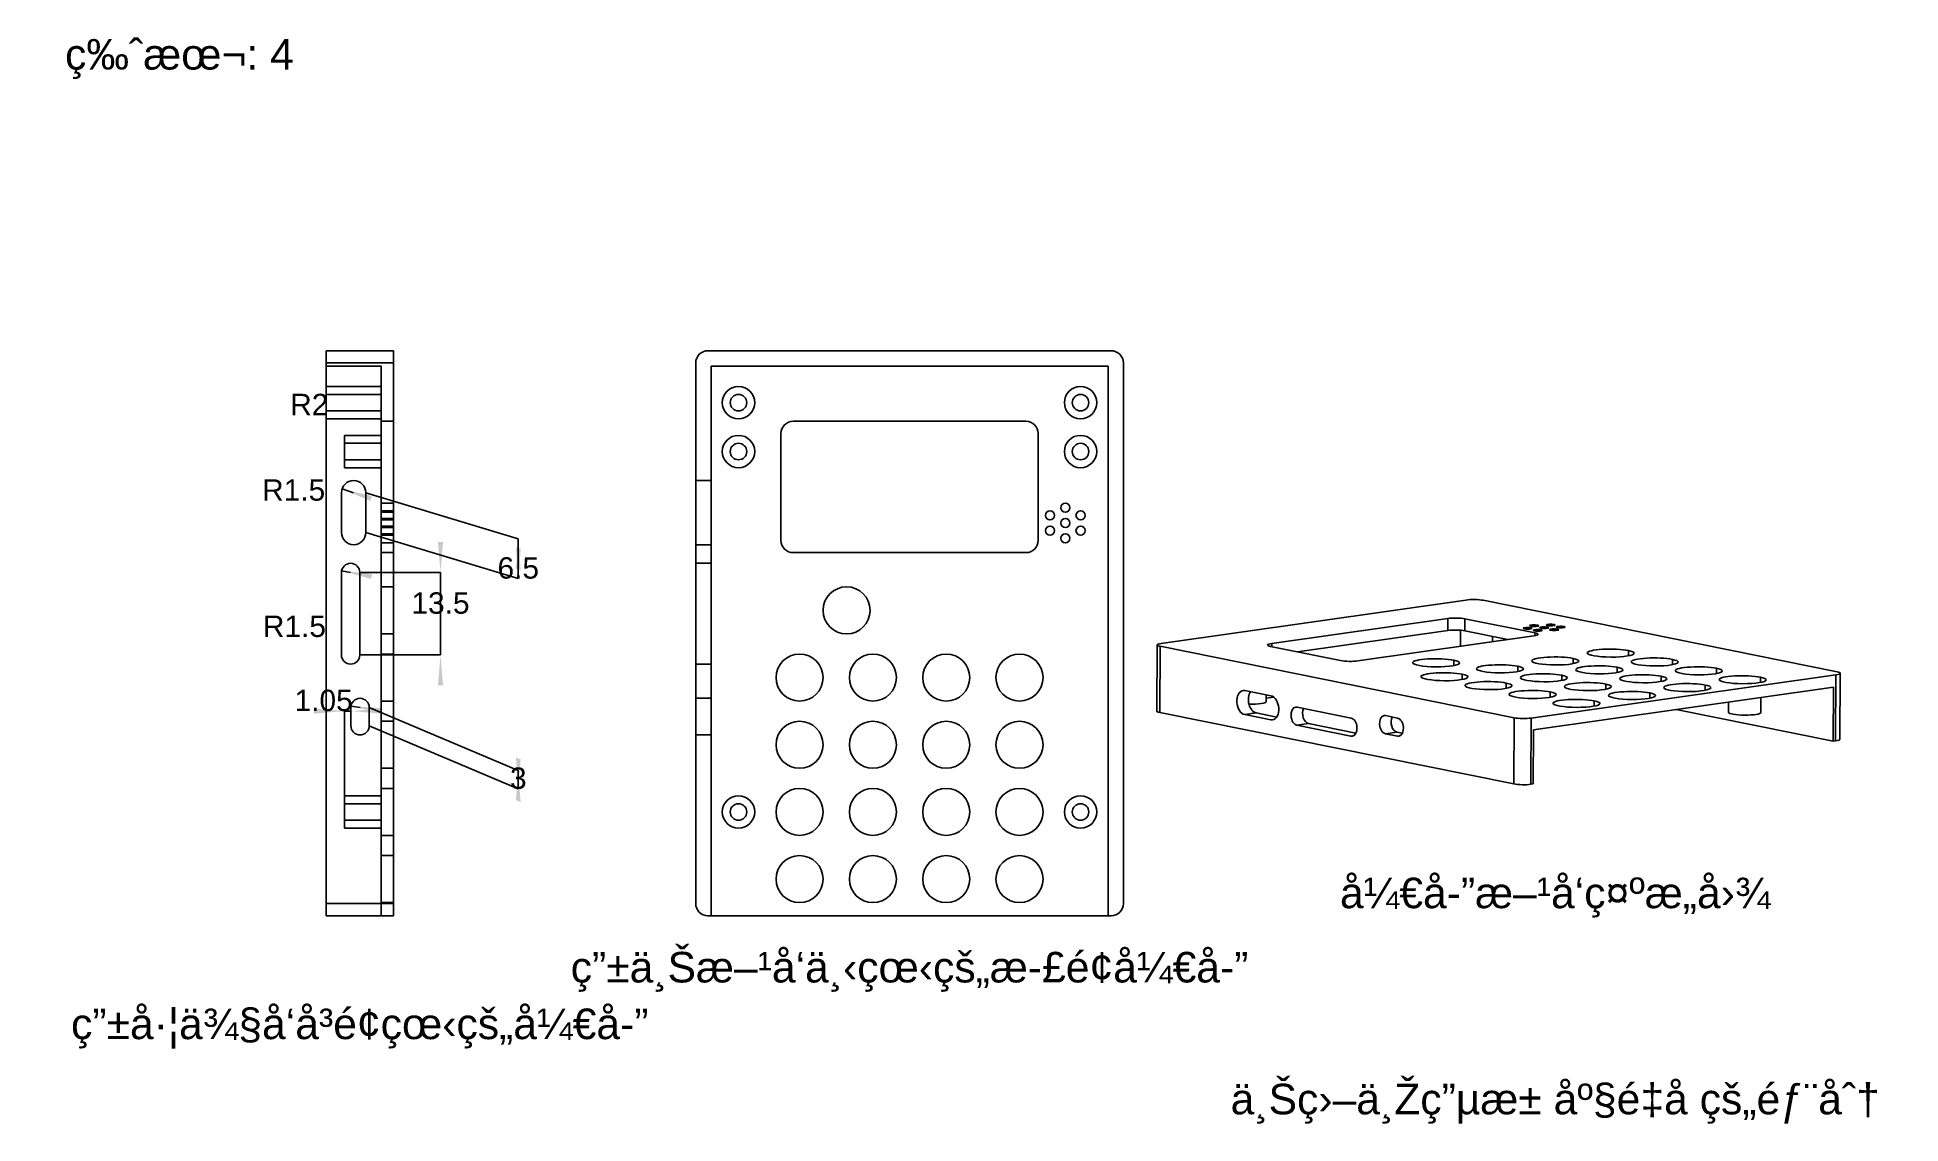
# Model space of a CAD drawing. Header units: millimetres. Extents: x -3 to 302, y 32 to 210.
import ezdxf
from ezdxf.enums import TextEntityAlignment as Align

# ---------------------------------------------------------------- set-up
doc = ezdxf.new("R2010")
doc.units = ezdxf.units.MM
doc.layers.get('0').update_dxf_attribs({"linetype": 'CONTINUOUS'})
for name, color, linetype in [('Annotation', 7, 'CONTINUOUS'), ('Annotation001', 7, 'CONTINUOUS'), ('Annotation003', 7, 'CONTINUOUS'), ('Annotation004', 7, 'CONTINUOUS'), ('Annotation005', 7, 'CONTINUOUS'), ('Dimension010', 7, 'CONTINUOUS'), ('Dimension011', 7, 'CONTINUOUS'), ('Dimension012', 7, 'CONTINUOUS'), ('Dimension013', 7, 'CONTINUOUS'), ('Dimension014', 7, 'CONTINUOUS'), ('Dimension015', 7, 'CONTINUOUS'), ('Dimension016', 7, 'CONTINUOUS'), ('SectionView', 7, 'CONTINUOUS'), ('View', 7, 'CONTINUOUS'), ('View001', 7, 'CONTINUOUS')]:
    doc.layers.add(name, color=color, linetype=linetype)
doc.styles.get("Standard").update_dxf_attribs({"font": 'arial.ttf'})
doc.dimstyles.get("Standard").update_dxf_attribs({"dimscale": 0, "dimtxt": 2.5, "dimasz": 2.5, "dimexe": 1.25, "dimexo": 0.625, "dimtad": 1, "dimtxsty": 'STANDARD', "dimcen": 2.5, "dimazin": 3, "dimtfac": 1, "dimtmove": 0, "dimatfit": 3})

msp = doc.modelspace()

# ---------------------------------------------------------------- texts
at = {"layer": 'Annotation'}
msp.add_text('ä¸Šç›–ä¸Žç”µæ±\xa0åº§é‡å\xa0çš„éƒ¨åˆ†', height=5, dxfattribs=at).set_placement((245.706, 33.465), align=Align.CENTER)
at = {"layer": 'Annotation001'}
msp.add_text('å¼€å\xad”æ–¹å‘ç¤ºæ„å›¾', height=5, dxfattribs=at).set_placement((245.706, 67.21), align=Align.CENTER)
at = {"layer": 'Annotation003'}
msp.add_text('ç”±å·¦ä¾§å‘å³é¢çœ‹çš„å¼€å\xad”', height=5, dxfattribs=at).set_placement((50, 45.777), align=Align.CENTER)
at = {"layer": 'Annotation004'}
msp.add_text('ç”±ä¸Šæ–¹å‘ä¸‹çœ‹çš„æ\xad£é¢å¼€å\xad”', height=5, dxfattribs=at).set_placement((140, 55.053), align=Align.CENTER)
at = {"layer": 'Annotation005'}
msp.add_text('ç‰ˆæœ¬: 4', height=5, dxfattribs=at).set_placement((20.477, 204.493), align=Align.CENTER)

# ---------------------------------------------------------------- blocks, each defined once
blk = doc.blocks.new('*Dimension010')
at = {"color": 0}
for points in [[(75.5672, 91.9052), (76.3347, 91.5805), (75.951, 86.7429)], [(75.5672, 84.9052), (76.3347, 84.5805), (75.951, 89.7429)]]:
    blk.add_solid(points, dxfattribs=at)
at = {"layer": 'Dimension010'}
for p, q in [((51.55, 100.067), (75.951, 89.7429)), ((51.55, 97.0668), (75.951, 86.7429)), ((75.951, 86.7429), (75.951, 89.7429))]:
    blk.add_line(p, q, dxfattribs=at)
blk.add_text('3', height=3.5, dxfattribs=at).set_placement((75.951, 86.7429), align=Align.CENTER)
blk = doc.blocks.new('*Dimension011')
at = {"color": 0}
for points in [[(63.6315, 127.167), (62.7981, 127.167), (63.2148, 122.167)], [(63.6315, 103.667), (62.7981, 103.667), (63.2148, 108.667)]]:
    blk.add_solid(points, dxfattribs=at)
at = {"layer": 'Dimension011'}
for p, q in [((50, 122.167), (63.2148, 122.167)), ((63.2148, 122.167), (63.2148, 108.667)), ((50, 108.667), (63.2148, 108.667))]:
    blk.add_line(p, q, dxfattribs=at)
blk.add_text('13.5', height=3.5, dxfattribs=at).set_placement((63.2148, 115.417), align=Align.CENTER)
blk = doc.blocks.new('*Dimension012')
at = {"color": 0}
for points in [[(75.5522, 122.785), (76.3498, 122.544), (75.951, 127.665)], [(75.5522, 126.285), (76.3498, 126.044), (75.951, 121.165)]]:
    blk.add_solid(points, dxfattribs=at)
at = {"layer": 'Dimension012'}
for p, q in [((51, 135.217), (75.951, 127.665)), ((51, 128.717), (75.951, 121.165)), ((75.951, 121.165), (75.951, 127.665))]:
    blk.add_line(p, q, dxfattribs=at)
blk.add_text('6.5', height=3.5, dxfattribs=at).set_placement((75.951, 121.165), align=Align.CENTER)
blk = doc.blocks.new('*Dimension013')
at = {"color": 0}
blk.add_solid([(51.7212, 133.887), (51.9806, 134.679), (47.0994, 135.84)], dxfattribs=at)
at = {"layer": 'Dimension013'}
blk.add_line((49, 135.217), (47.0994, 135.84), dxfattribs=at)
blk.add_text('R2', height=3.5, dxfattribs=at).set_placement((41.7395, 147.92), align=Align.CENTER)
blk = doc.blocks.new('*Dimension014')
at = {"color": 0}
blk.add_solid([(51.8611, 121.105), (52.0164, 121.924), (47.0263, 122.446)], dxfattribs=at)
at = {"layer": 'Dimension014'}
blk.add_line((48.5, 122.167), (47.0263, 122.446), dxfattribs=at)
blk.add_text('R1.5', height=3.5, dxfattribs=at).set_placement((39.1755, 133.921), align=Align.CENTER)
blk = doc.blocks.new('*Dimension015')
at = {"color": 0}
blk.add_solid([(53.4485, 99.1319), (53.573, 99.9559), (48.5668, 100.291)], dxfattribs=at)
at = {"layer": 'Dimension015'}
blk.add_line((50.05, 100.067), (48.5668, 100.291), dxfattribs=at)
blk.add_text('R1.5', height=3.5, dxfattribs=at).set_placement((39.2991, 111.614), align=Align.CENTER)
blk = doc.blocks.new('*Dimension016')
at = {"color": 0}
for points in [[(42.5, 99.8891), (42.5, 99.0558), (47.5, 99.4725)], [(53.55, 99.8891), (53.55, 99.0558), (48.55, 99.4725)]]:
    blk.add_solid(points, dxfattribs=at)
at = {"layer": 'Dimension016'}
for p, q in [((47.5, 85.5504), (47.5, 99.4725)), ((48.55, 99.4725), (47.5, 99.4725)), ((48.55, 97.0668), (48.55, 99.4725))]:
    blk.add_line(p, q, dxfattribs=at)
blk.add_text('1.05', height=3.5, dxfattribs=at).set_placement((44.0824, 99.4725), align=Align.CENTER)

# ---------------------------------------------------------------- dimensions: what is measured, and where the dimension line sits
at = {"layer": 'Dimension010'}
dim = msp.add_aligned_dim(p1=(51.55, 97.067), p2=(51.55, 100.067), distance=-24.401, text='3', dimstyle='STANDARD', dxfattribs=at)
dim.commit()
dim.dimension.update_dxf_attribs({"geometry": '*Dimension010', "text_midpoint": (80.951, 86.743)})
at = {"layer": 'Dimension011'}
dim = msp.add_linear_dim(base=(63.215, 115.417), p1=(50, 122.167), p2=(50, 108.667), angle=90, text='13.5', dimstyle='STANDARD', dxfattribs=at)
dim.commit()
dim.dimension.update_dxf_attribs({"geometry": '*Dimension011', "text_midpoint": (58.215, 115.417)})
at = {"layer": 'Dimension012'}
dim = msp.add_aligned_dim(p1=(51, 128.717), p2=(51, 135.217), distance=-24.951, text='6.5', dimstyle='STANDARD', dxfattribs=at)
dim.commit()
dim.dimension.update_dxf_attribs({"geometry": '*Dimension012', "text_midpoint": (80.951, 121.165)})
at = {"layer": 'Dimension013'}
dim = msp.add_radius_dim(center=(49, 135.217), mpoint=(47.099, 135.84), text='R2', dimstyle='STANDARD', dxfattribs=at)
dim.commit()
dim.dimension.update_dxf_attribs({"geometry": '*Dimension013', "text_midpoint": (41.74, 147.92)})
at = {"layer": 'Dimension014'}
dim = msp.add_radius_dim(center=(48.5, 122.167), mpoint=(47.026, 122.446), text='R1.5', dimstyle='STANDARD', dxfattribs=at)
dim.commit()
dim.dimension.update_dxf_attribs({"geometry": '*Dimension014', "text_midpoint": (39.176, 133.921)})
at = {"layer": 'Dimension015'}
dim = msp.add_radius_dim(center=(50.05, 100.067), mpoint=(48.567, 100.291), text='R1.5', dimstyle='STANDARD', dxfattribs=at)
dim.commit()
dim.dimension.update_dxf_attribs({"geometry": '*Dimension015', "text_midpoint": (39.299, 111.614)})
at = {"layer": 'Dimension016'}
dim = msp.add_linear_dim(base=(44.082, 99.472), p1=(48.55, 97.067), p2=(47.5, 85.55), text='1.05', dimstyle='STANDARD', dxfattribs=at)
dim.commit()
dim.dimension.update_dxf_attribs({"geometry": '*Dimension016', "text_midpoint": (39.103, 99.018)})

# ---------------------------------------------------------------- linework, layer by layer
at = {"layer": 'SectionView'}
for p, q in [((44.5, 158.467), (55.5, 158.467)), ((44.5, 158.467), (55.5, 158.467)), ((44.5, 156.467), (44.5, 67.967)), ((44.5, 156.467), (55.5, 156.467)), ((44.5, 156.467), (44.5, 67.967)), ((44.5, 65.967), (44.5, 155.967)), ((44.5, 155.967), (44.5, 65.967)), ((53.5, 155.967), (44.5, 155.967)), ((53.5, 155.967), (44.5, 155.967)), ((53.5, 65.967), (53.5, 155.967)), ((53.5, 155.967), (53.5, 65.967)), ((55.5, 156.467), (55.5, 67.967)), ((55.5, 67.967), (55.5, 156.467)), ((44.5, 152.617), (53.5, 152.617)), ((44.5, 152.617), (53.5, 152.617)), ((44.5, 151.317), (53.5, 151.317)), ((44.5, 151.317), (53.5, 151.317)), ((44.5, 148.617), (53.5, 148.617)), ((44.5, 148.617), (53.5, 148.617)), ((44.5, 147.317), (53.5, 147.317)), ((44.5, 147.317), (53.5, 147.317)), ((53.5, 146.917), (55.5, 146.917)), ((53.5, 146.917), (55.5, 146.917)), ((47.5, 144.617), (53.5, 144.617)), ((47.5, 144.617), (53.5, 144.617)), ((53.5, 144.917), (53.5, 127.417)), ((53.5, 127.417), (53.5, 144.917)), ((55.5, 144.917), (55.5, 127.417)), ((55.5, 127.417), (55.5, 144.917)), ((47.5, 143.317), (53.5, 143.317)), ((47.5, 143.317), (53.5, 143.317)), ((47.5, 140.617), (53.5, 140.617)), ((47.5, 140.617), (53.5, 140.617)), ((47.5, 139.317), (53.5, 139.317)), ((47.5, 139.317), (53.5, 139.317)), ((47, 135.217), (47, 128.717)), ((47, 128.717), (47, 135.217)), ((51, 128.717), (51, 135.217)), ((51, 135.217), (51, 128.717)), ((55.5, 133.517), (53.5, 133.517)), ((55.5, 132.267), (53.5, 132.267)), ((55.5, 132.267), (53.5, 132.267)), ((55.5, 132.017), (53.5, 132.017)), ((55.5, 131.017), (53.5, 131.017)), ((55.5, 130.767), (53.5, 130.767)), ((55.5, 130.767), (53.5, 130.767)), ((55.5, 129.767), (53.5, 129.767)), ((55.5, 129.767), (53.5, 129.767)), ((55.5, 129.517), (53.5, 129.517)), ((55.5, 128.517), (53.5, 128.517)), ((55.5, 128.267), (53.5, 128.267)), ((55.5, 128.267), (53.5, 128.267)), ((55.5, 127.017), (53.5, 127.017)), ((53.5, 125.417), (55.5, 125.417)), ((53.5, 125.417), (55.5, 125.417)), ((47, 122.167), (47, 108.667)), ((47, 108.667), (47, 122.167)), ((50, 108.667), (50, 122.167)), ((50, 122.167), (50, 108.667)), ((55.5, 119.817), (53.5, 119.817)), ((55.5, 112.117), (53.5, 112.117)), ((55.5, 108.817), (53.5, 108.817)), ((55.5, 108.817), (53.5, 108.817)), ((55.5, 108.817), (53.5, 108.817)), ((55.5, 108.817), (53.5, 108.817)), ((55.5, 101.117), (53.5, 101.117)), ((55.5, 101.117), (53.5, 101.117)), ((55.5, 101.117), (53.5, 101.117)), ((55.5, 101.117), (53.5, 101.117)), ((48.55, 100.067), (48.55, 97.067)), ((48.55, 97.067), (48.55, 100.067)), ((51.55, 97.067), (51.55, 100.067)), ((51.55, 100.067), (51.55, 97.067)), ((55.5, 97.817), (53.5, 97.817)), ((55.5, 97.817), (53.5, 97.817)), ((55.5, 97.817), (53.5, 97.817)), ((55.5, 97.817), (53.5, 97.817)), ((55.5, 90.117), (53.5, 90.117)), ((55.5, 90.117), (53.5, 90.117)), ((55.5, 90.117), (53.5, 90.117)), ((55.5, 90.117), (53.5, 90.117)), ((47.5, 85.617), (53.5, 85.617)), ((47.5, 85.617), (53.5, 85.617)), ((55.5, 86.817), (53.5, 86.817)), ((55.5, 86.817), (53.5, 86.817)), ((55.5, 86.817), (53.5, 86.817)), ((55.5, 86.817), (53.5, 86.817)), ((47.5, 84.317), (53.5, 84.317)), ((47.5, 84.317), (53.5, 84.317)), ((47.5, 81.617), (53.5, 81.617)), ((47.5, 81.617), (53.5, 81.617)), ((47.5, 80.317), (53.5, 80.317)), ((47.5, 80.317), (53.5, 80.317)), ((55.5, 79.117), (53.5, 79.117)), ((55.5, 79.117), (53.5, 79.117)), ((55.5, 79.117), (53.5, 79.117)), ((55.5, 79.117), (53.5, 79.117)), ((55.5, 75.817), (53.5, 75.817)), ((55.5, 75.817), (53.5, 75.817)), ((55.5, 75.817), (53.5, 75.817)), ((55.5, 75.817), (53.5, 75.817)), ((55.5, 67.967), (44.5, 67.967)), ((55.5, 68.117), (53.5, 68.117)), ((55.5, 68.117), (53.5, 68.117)), ((55.5, 68.117), (53.5, 68.117)), ((55.5, 68.117), (53.5, 68.117)), ((55.5, 65.967), (44.5, 65.967)), ((53.5, 65.967), (44.5, 65.967)), ((55.5, 65.967), (44.5, 65.967)), ((53.5, 65.967), (44.5, 65.967))]:
    msp.add_line(p, q, dxfattribs=at)
for centre, radius, start, end in [((49, 135.217), 2, 0, 180), ((49, 135.217), 2, 0, 180), ((49, 128.717), 2, 180, 0), ((49, 128.717), 2, 180, 0), ((48.5, 122.167), 1.5, 0, 180), ((48.5, 122.167), 1.5, 0, 180), ((48.5, 108.667), 1.5, 180, 0), ((48.5, 108.667), 1.5, 180, 0), ((50.05, 100.067), 1.5, 0, 180), ((50.05, 100.067), 1.5, 0, 180), ((50.05, 97.067), 1.5, 180, 0), ((50.05, 97.067), 1.5, 180, 0)]:
    msp.add_arc(centre, radius, start, end, dxfattribs=at)
for points, degree, knots in [([(44.5, 156.467), (44.5, 156.692), (44.5, 156.914), (44.5, 157.127), (44.5, 157.196), (44.5, 157.266), (44.5, 157.335), (44.5, 157.4), (44.5, 157.465), (44.5, 157.531), (44.5, 157.592), (44.5, 157.653), (44.5, 157.714), (44.5, 157.77), (44.5, 157.825), (44.5, 157.881), (44.5, 157.931), (44.5, 157.981), (44.5, 158.03), (44.5, 158.074), (44.5, 158.117), (44.5, 158.16), (44.5, 158.196), (44.5, 158.233), (44.5, 158.269), (44.5, 158.297), (44.5, 158.326), (44.5, 158.355), (44.5, 158.375), (44.5, 158.396), (44.5, 158.417), (44.5, 158.429), (44.5, 158.442), (44.5, 158.454), (44.5, 158.458), (44.5, 158.463), (44.5, 158.467)], 3, [1.5707963, 1.5707963, 1.5707963, 1.5707963, 1.9073955, 1.9073955, 1.9073955, 2.0195953, 2.0195953, 2.0195953, 2.131795, 2.131795, 2.131795, 2.2439948, 2.2439948, 2.2439948, 2.3561945, 2.3561945, 2.3561945, 2.4683942, 2.4683942, 2.4683942, 2.580594, 2.580594, 2.580594, 2.6927937, 2.6927937, 2.6927937, 2.8049934, 2.8049934, 2.8049934, 2.9171932, 2.9171932, 2.9171932, 3.0293929, 3.0293929, 3.0293929, 3.1415927, 3.1415927, 3.1415927, 3.1415927]), ([(44.5, 156.467), (44.5, 156.692), (44.5, 156.914), (44.5, 157.127), (44.5, 157.196), (44.5, 157.266), (44.5, 157.335), (44.5, 157.4), (44.5, 157.465), (44.5, 157.531), (44.5, 157.592), (44.5, 157.653), (44.5, 157.714), (44.5, 157.77), (44.5, 157.825), (44.5, 157.881), (44.5, 157.931), (44.5, 157.981), (44.5, 158.03), (44.5, 158.074), (44.5, 158.117), (44.5, 158.16), (44.5, 158.196), (44.5, 158.233), (44.5, 158.269), (44.5, 158.297), (44.5, 158.326), (44.5, 158.355), (44.5, 158.375), (44.5, 158.396), (44.5, 158.417), (44.5, 158.429), (44.5, 158.442), (44.5, 158.454), (44.5, 158.458), (44.5, 158.463), (44.5, 158.467)], 3, [1.5707963, 1.5707963, 1.5707963, 1.5707963, 1.9073955, 1.9073955, 1.9073955, 2.0195953, 2.0195953, 2.0195953, 2.131795, 2.131795, 2.131795, 2.2439948, 2.2439948, 2.2439948, 2.3561945, 2.3561945, 2.3561945, 2.4683942, 2.4683942, 2.4683942, 2.580594, 2.580594, 2.580594, 2.6927937, 2.6927937, 2.6927937, 2.8049934, 2.8049934, 2.8049934, 2.9171932, 2.9171932, 2.9171932, 3.0293929, 3.0293929, 3.0293929, 3.1415927, 3.1415927, 3.1415927, 3.1415927]), ([(55.5, 156.467), (55.5, 156.692), (55.5, 156.914), (55.5, 157.127), (55.5, 157.196), (55.5, 157.266), (55.5, 157.335), (55.5, 157.4), (55.5, 157.465), (55.5, 157.531), (55.5, 157.592), (55.5, 157.653), (55.5, 157.714), (55.5, 157.77), (55.5, 157.825), (55.5, 157.881), (55.5, 157.931), (55.5, 157.981), (55.5, 158.03), (55.5, 158.074), (55.5, 158.117), (55.5, 158.16), (55.5, 158.196), (55.5, 158.233), (55.5, 158.269), (55.5, 158.297), (55.5, 158.326), (55.5, 158.355), (55.5, 158.375), (55.5, 158.396), (55.5, 158.417), (55.5, 158.429), (55.5, 158.442), (55.5, 158.454), (55.5, 158.458), (55.5, 158.463), (55.5, 158.467)], 3, [1.5707963, 1.5707963, 1.5707963, 1.5707963, 1.9073955, 1.9073955, 1.9073955, 2.0195953, 2.0195953, 2.0195953, 2.131795, 2.131795, 2.131795, 2.2439948, 2.2439948, 2.2439948, 2.3561945, 2.3561945, 2.3561945, 2.4683942, 2.4683942, 2.4683942, 2.580594, 2.580594, 2.580594, 2.6927937, 2.6927937, 2.6927937, 2.8049934, 2.8049934, 2.8049934, 2.9171932, 2.9171932, 2.9171932, 3.0293929, 3.0293929, 3.0293929, 3.1415927, 3.1415927, 3.1415927, 3.1415927]), ([(55.5, 156.467), (55.5, 156.692), (55.5, 156.914), (55.5, 157.127), (55.5, 157.196), (55.5, 157.266), (55.5, 157.335), (55.5, 157.4), (55.5, 157.465), (55.5, 157.531), (55.5, 157.592), (55.5, 157.653), (55.5, 157.714), (55.5, 157.77), (55.5, 157.825), (55.5, 157.881), (55.5, 157.931), (55.5, 157.981), (55.5, 158.03), (55.5, 158.074), (55.5, 158.117), (55.5, 158.16), (55.5, 158.196), (55.5, 158.233), (55.5, 158.269), (55.5, 158.297), (55.5, 158.326), (55.5, 158.355), (55.5, 158.375), (55.5, 158.396), (55.5, 158.417), (55.5, 158.429), (55.5, 158.442), (55.5, 158.454), (55.5, 158.458), (55.5, 158.463), (55.5, 158.467)], 3, [1.5707963, 1.5707963, 1.5707963, 1.5707963, 1.9073955, 1.9073955, 1.9073955, 2.0195953, 2.0195953, 2.0195953, 2.131795, 2.131795, 2.131795, 2.2439948, 2.2439948, 2.2439948, 2.3561945, 2.3561945, 2.3561945, 2.4683942, 2.4683942, 2.4683942, 2.580594, 2.580594, 2.580594, 2.6927937, 2.6927937, 2.6927937, 2.8049934, 2.8049934, 2.8049934, 2.9171932, 2.9171932, 2.9171932, 3.0293929, 3.0293929, 3.0293929, 3.1415927, 3.1415927, 3.1415927, 3.1415927]), ([(44.5, 149.967), (44.5, 150.265), (44.5, 150.556), (44.5, 150.699), (44.5, 150.842), (44.5, 150.979), (44.5, 151.117), (44.5, 151.247), (44.5, 151.377), (44.5, 151.498), (44.5, 151.619), (44.5, 151.73), (44.5, 151.841), (44.5, 151.94), (44.5, 152.039), (44.5, 152.125), (44.5, 152.211), (44.5, 152.283), (44.5, 152.354), (44.5, 152.411), (44.5, 152.468), (44.5, 152.509), (44.5, 152.55), (44.5, 152.575), (44.5, 152.6), (44.5, 152.608), (44.5, 152.617)], 2, [0, 0, 0, 0.2243995, 0.2243995, 0.3365992, 0.3365992, 0.448799, 0.448799, 0.5609987, 0.5609987, 0.6731984, 0.6731984, 0.7853982, 0.7853982, 0.8975979, 0.8975979, 1.0097976, 1.0097976, 1.1219974, 1.1219974, 1.2341971, 1.2341971, 1.3463969, 1.3463969, 1.4585966, 1.4585966, 1.5707963, 1.5707963, 1.5707963]), ([(44.5, 149.967), (44.5, 150.265), (44.5, 150.556), (44.5, 150.699), (44.5, 150.842), (44.5, 150.979), (44.5, 151.117), (44.5, 151.247), (44.5, 151.377), (44.5, 151.498), (44.5, 151.619), (44.5, 151.73), (44.5, 151.841), (44.5, 151.94), (44.5, 152.039), (44.5, 152.125), (44.5, 152.211), (44.5, 152.283), (44.5, 152.354), (44.5, 152.411), (44.5, 152.468), (44.5, 152.509), (44.5, 152.55), (44.5, 152.575), (44.5, 152.6), (44.5, 152.608), (44.5, 152.617)], 2, [0, 0, 0, 0.2243995, 0.2243995, 0.3365992, 0.3365992, 0.448799, 0.448799, 0.5609987, 0.5609987, 0.6731984, 0.6731984, 0.7853982, 0.7853982, 0.8975979, 0.8975979, 1.0097976, 1.0097976, 1.1219974, 1.1219974, 1.2341971, 1.2341971, 1.3463969, 1.3463969, 1.4585966, 1.4585966, 1.5707963, 1.5707963, 1.5707963]), ([(53.5, 149.967), (53.5, 150.265), (53.5, 150.556), (53.5, 150.699), (53.5, 150.842), (53.5, 150.979), (53.5, 151.117), (53.5, 151.247), (53.5, 151.377), (53.5, 151.498), (53.5, 151.619), (53.5, 151.73), (53.5, 151.841), (53.5, 151.94), (53.5, 152.039), (53.5, 152.125), (53.5, 152.211), (53.5, 152.283), (53.5, 152.354), (53.5, 152.411), (53.5, 152.468), (53.5, 152.509), (53.5, 152.55), (53.5, 152.575), (53.5, 152.6), (53.5, 152.608), (53.5, 152.617)], 2, [0, 0, 0, 0.2243995, 0.2243995, 0.3365992, 0.3365992, 0.448799, 0.448799, 0.5609987, 0.5609987, 0.6731984, 0.6731984, 0.7853982, 0.7853982, 0.8975979, 0.8975979, 1.0097976, 1.0097976, 1.1219974, 1.1219974, 1.2341971, 1.2341971, 1.3463969, 1.3463969, 1.4585966, 1.4585966, 1.5707963, 1.5707963, 1.5707963]), ([(53.5, 149.967), (53.5, 150.265), (53.5, 150.556), (53.5, 150.699), (53.5, 150.842), (53.5, 150.979), (53.5, 151.117), (53.5, 151.247), (53.5, 151.377), (53.5, 151.498), (53.5, 151.619), (53.5, 151.73), (53.5, 151.841), (53.5, 151.94), (53.5, 152.039), (53.5, 152.125), (53.5, 152.211), (53.5, 152.283), (53.5, 152.354), (53.5, 152.411), (53.5, 152.468), (53.5, 152.509), (53.5, 152.55), (53.5, 152.575), (53.5, 152.6), (53.5, 152.608), (53.5, 152.617)], 2, [0, 0, 0, 0.2243995, 0.2243995, 0.3365992, 0.3365992, 0.448799, 0.448799, 0.5609987, 0.5609987, 0.6731984, 0.6731984, 0.7853982, 0.7853982, 0.8975979, 0.8975979, 1.0097976, 1.0097976, 1.1219974, 1.1219974, 1.2341971, 1.2341971, 1.3463969, 1.3463969, 1.4585966, 1.4585966, 1.5707963, 1.5707963, 1.5707963]), ([(44.5, 149.967), (44.5, 150.196), (44.5, 150.413), (44.5, 150.555), (44.5, 150.685), (44.5, 150.747), (44.5, 150.809), (44.5, 150.865), (44.5, 150.921), (44.5, 150.972), (44.5, 151.022), (44.5, 151.066), (44.5, 151.11), (44.5, 151.147), (44.5, 151.183), (44.5, 151.212), (44.5, 151.241), (44.5, 151.262), (44.5, 151.283), (44.5, 151.296), (44.5, 151.308), (44.5, 151.313), (44.5, 151.317)], 2, [0, 0, 0, 0.3365992, 0.3365992, 0.5609987, 0.5609987, 0.6731984, 0.6731984, 0.7853982, 0.7853982, 0.8975979, 0.8975979, 1.0097976, 1.0097976, 1.1219974, 1.1219974, 1.2341971, 1.2341971, 1.3463969, 1.3463969, 1.4585966, 1.4585966, 1.5707963, 1.5707963, 1.5707963]), ([(44.5, 149.967), (44.5, 150.196), (44.5, 150.413), (44.5, 150.555), (44.5, 150.685), (44.5, 150.747), (44.5, 150.809), (44.5, 150.865), (44.5, 150.921), (44.5, 150.972), (44.5, 151.022), (44.5, 151.066), (44.5, 151.11), (44.5, 151.147), (44.5, 151.183), (44.5, 151.212), (44.5, 151.241), (44.5, 151.262), (44.5, 151.283), (44.5, 151.296), (44.5, 151.308), (44.5, 151.313), (44.5, 151.317)], 2, [0, 0, 0, 0.3365992, 0.3365992, 0.5609987, 0.5609987, 0.6731984, 0.6731984, 0.7853982, 0.7853982, 0.8975979, 0.8975979, 1.0097976, 1.0097976, 1.1219974, 1.1219974, 1.2341971, 1.2341971, 1.3463969, 1.3463969, 1.4585966, 1.4585966, 1.5707963, 1.5707963, 1.5707963]), ([(44.5, 147.317), (44.5, 147.325), (44.5, 147.333), (44.5, 147.358), (44.5, 147.383), (44.5, 147.424), (44.5, 147.466), (44.5, 147.522), (44.5, 147.579), (44.5, 147.651), (44.5, 147.723), (44.5, 147.809), (44.5, 147.895), (44.5, 147.994), (44.5, 148.093), (44.5, 148.204), (44.5, 148.315), (44.5, 148.436), (44.5, 148.557), (44.5, 148.687), (44.5, 148.817), (44.5, 148.954), (44.5, 149.092), (44.5, 149.234), (44.5, 149.377), (44.5, 149.669), (44.5, 149.967)], 2, [4.712389, 4.712389, 4.712389, 4.8245887, 4.8245887, 4.9367885, 4.9367885, 5.0489882, 5.0489882, 5.1611879, 5.1611879, 5.2733877, 5.2733877, 5.3855874, 5.3855874, 5.4977871, 5.4977871, 5.6099869, 5.6099869, 5.7221866, 5.7221866, 5.8343864, 5.8343864, 5.9465861, 5.9465861, 6.0587858, 6.0587858, 6.2831853, 6.2831853, 6.2831853]), ([(44.5, 147.317), (44.5, 147.325), (44.5, 147.333), (44.5, 147.358), (44.5, 147.383), (44.5, 147.424), (44.5, 147.466), (44.5, 147.522), (44.5, 147.579), (44.5, 147.651), (44.5, 147.723), (44.5, 147.809), (44.5, 147.895), (44.5, 147.994), (44.5, 148.093), (44.5, 148.204), (44.5, 148.315), (44.5, 148.436), (44.5, 148.557), (44.5, 148.687), (44.5, 148.817), (44.5, 148.954), (44.5, 149.092), (44.5, 149.234), (44.5, 149.377), (44.5, 149.669), (44.5, 149.967)], 2, [4.712389, 4.712389, 4.712389, 4.8245887, 4.8245887, 4.9367885, 4.9367885, 5.0489882, 5.0489882, 5.1611879, 5.1611879, 5.2733877, 5.2733877, 5.3855874, 5.3855874, 5.4977871, 5.4977871, 5.6099869, 5.6099869, 5.7221866, 5.7221866, 5.8343864, 5.8343864, 5.9465861, 5.9465861, 6.0587858, 6.0587858, 6.2831853, 6.2831853, 6.2831853]), ([(44.5, 148.617), (44.5, 148.62), (44.5, 148.622), (44.5, 148.625), (44.5, 148.634), (44.5, 148.642), (44.5, 148.651), (44.5, 148.665), (44.5, 148.679), (44.5, 148.693), (44.5, 148.712), (44.5, 148.731), (44.5, 148.751), (44.5, 148.775), (44.5, 148.799), (44.5, 148.824), (44.5, 148.853), (44.5, 148.882), (44.5, 148.911), (44.5, 148.945), (44.5, 148.979), (44.5, 149.012), (44.5, 149.05), (44.5, 149.087), (44.5, 149.125), (44.5, 149.166), (44.5, 149.207), (44.5, 149.249), (44.5, 149.293), (44.5, 149.337), (44.5, 149.381), (44.5, 149.564), (44.5, 149.765), (44.5, 149.967)], 3, [4.712389, 4.712389, 4.712389, 4.712389, 4.8245887, 4.8245887, 4.8245887, 4.9367885, 4.9367885, 4.9367885, 5.0489882, 5.0489882, 5.0489882, 5.1611879, 5.1611879, 5.1611879, 5.2733877, 5.2733877, 5.2733877, 5.3855874, 5.3855874, 5.3855874, 5.4977871, 5.4977871, 5.4977871, 5.6099869, 5.6099869, 5.6099869, 5.7221866, 5.7221866, 5.7221866, 5.8343864, 5.8343864, 5.8343864, 6.2831853, 6.2831853, 6.2831853, 6.2831853]), ([(44.5, 148.617), (44.5, 148.62), (44.5, 148.622), (44.5, 148.625), (44.5, 148.634), (44.5, 148.642), (44.5, 148.651), (44.5, 148.665), (44.5, 148.679), (44.5, 148.693), (44.5, 148.712), (44.5, 148.731), (44.5, 148.751), (44.5, 148.775), (44.5, 148.799), (44.5, 148.824), (44.5, 148.853), (44.5, 148.882), (44.5, 148.911), (44.5, 148.945), (44.5, 148.979), (44.5, 149.012), (44.5, 149.05), (44.5, 149.087), (44.5, 149.125), (44.5, 149.166), (44.5, 149.207), (44.5, 149.249), (44.5, 149.293), (44.5, 149.337), (44.5, 149.381), (44.5, 149.564), (44.5, 149.765), (44.5, 149.967)], 3, [4.712389, 4.712389, 4.712389, 4.712389, 4.8245887, 4.8245887, 4.8245887, 4.9367885, 4.9367885, 4.9367885, 5.0489882, 5.0489882, 5.0489882, 5.1611879, 5.1611879, 5.1611879, 5.2733877, 5.2733877, 5.2733877, 5.3855874, 5.3855874, 5.3855874, 5.4977871, 5.4977871, 5.4977871, 5.6099869, 5.6099869, 5.6099869, 5.7221866, 5.7221866, 5.7221866, 5.8343864, 5.8343864, 5.8343864, 6.2831853, 6.2831853, 6.2831853, 6.2831853]), ([(53.5, 149.967), (53.5, 150.196), (53.5, 150.413), (53.5, 150.555), (53.5, 150.685), (53.5, 150.747), (53.5, 150.809), (53.5, 150.865), (53.5, 150.921), (53.5, 150.972), (53.5, 151.022), (53.5, 151.066), (53.5, 151.11), (53.5, 151.147), (53.5, 151.183), (53.5, 151.212), (53.5, 151.241), (53.5, 151.262), (53.5, 151.283), (53.5, 151.296), (53.5, 151.308), (53.5, 151.313), (53.5, 151.317)], 2, [0, 0, 0, 0.3365992, 0.3365992, 0.5609987, 0.5609987, 0.6731984, 0.6731984, 0.7853982, 0.7853982, 0.8975979, 0.8975979, 1.0097976, 1.0097976, 1.1219974, 1.1219974, 1.2341971, 1.2341971, 1.3463969, 1.3463969, 1.4585966, 1.4585966, 1.5707963, 1.5707963, 1.5707963]), ([(53.5, 149.967), (53.5, 150.196), (53.5, 150.413), (53.5, 150.555), (53.5, 150.685), (53.5, 150.747), (53.5, 150.809), (53.5, 150.865), (53.5, 150.921), (53.5, 150.972), (53.5, 151.022), (53.5, 151.066), (53.5, 151.11), (53.5, 151.147), (53.5, 151.183), (53.5, 151.212), (53.5, 151.241), (53.5, 151.262), (53.5, 151.283), (53.5, 151.296), (53.5, 151.308), (53.5, 151.313), (53.5, 151.317)], 2, [0, 0, 0, 0.3365992, 0.3365992, 0.5609987, 0.5609987, 0.6731984, 0.6731984, 0.7853982, 0.7853982, 0.8975979, 0.8975979, 1.0097976, 1.0097976, 1.1219974, 1.1219974, 1.2341971, 1.2341971, 1.3463969, 1.3463969, 1.4585966, 1.4585966, 1.5707963, 1.5707963, 1.5707963]), ([(53.5, 147.317), (53.5, 147.325), (53.5, 147.333), (53.5, 147.358), (53.5, 147.383), (53.5, 147.424), (53.5, 147.466), (53.5, 147.522), (53.5, 147.579), (53.5, 147.651), (53.5, 147.723), (53.5, 147.809), (53.5, 147.895), (53.5, 147.994), (53.5, 148.093), (53.5, 148.204), (53.5, 148.315), (53.5, 148.436), (53.5, 148.557), (53.5, 148.687), (53.5, 148.817), (53.5, 148.954), (53.5, 149.092), (53.5, 149.234), (53.5, 149.377), (53.5, 149.669), (53.5, 149.967)], 2, [4.712389, 4.712389, 4.712389, 4.8245887, 4.8245887, 4.9367885, 4.9367885, 5.0489882, 5.0489882, 5.1611879, 5.1611879, 5.2733877, 5.2733877, 5.3855874, 5.3855874, 5.4977871, 5.4977871, 5.6099869, 5.6099869, 5.7221866, 5.7221866, 5.8343864, 5.8343864, 5.9465861, 5.9465861, 6.0587858, 6.0587858, 6.2831853, 6.2831853, 6.2831853]), ([(53.5, 147.317), (53.5, 147.325), (53.5, 147.333), (53.5, 147.358), (53.5, 147.383), (53.5, 147.424), (53.5, 147.466), (53.5, 147.522), (53.5, 147.579), (53.5, 147.651), (53.5, 147.723), (53.5, 147.809), (53.5, 147.895), (53.5, 147.994), (53.5, 148.093), (53.5, 148.204), (53.5, 148.315), (53.5, 148.436), (53.5, 148.557), (53.5, 148.687), (53.5, 148.817), (53.5, 148.954), (53.5, 149.092), (53.5, 149.234), (53.5, 149.377), (53.5, 149.669), (53.5, 149.967)], 2, [4.712389, 4.712389, 4.712389, 4.8245887, 4.8245887, 4.9367885, 4.9367885, 5.0489882, 5.0489882, 5.1611879, 5.1611879, 5.2733877, 5.2733877, 5.3855874, 5.3855874, 5.4977871, 5.4977871, 5.6099869, 5.6099869, 5.7221866, 5.7221866, 5.8343864, 5.8343864, 5.9465861, 5.9465861, 6.0587858, 6.0587858, 6.2831853, 6.2831853, 6.2831853]), ([(53.5, 148.617), (53.5, 148.62), (53.5, 148.622), (53.5, 148.625), (53.5, 148.634), (53.5, 148.642), (53.5, 148.651), (53.5, 148.665), (53.5, 148.679), (53.5, 148.693), (53.5, 148.712), (53.5, 148.731), (53.5, 148.751), (53.5, 148.775), (53.5, 148.799), (53.5, 148.824), (53.5, 148.853), (53.5, 148.882), (53.5, 148.911), (53.5, 148.945), (53.5, 148.979), (53.5, 149.012), (53.5, 149.05), (53.5, 149.087), (53.5, 149.125), (53.5, 149.166), (53.5, 149.207), (53.5, 149.249), (53.5, 149.293), (53.5, 149.337), (53.5, 149.381), (53.5, 149.564), (53.5, 149.765), (53.5, 149.967)], 3, [4.712389, 4.712389, 4.712389, 4.712389, 4.8245887, 4.8245887, 4.8245887, 4.9367885, 4.9367885, 4.9367885, 5.0489882, 5.0489882, 5.0489882, 5.1611879, 5.1611879, 5.1611879, 5.2733877, 5.2733877, 5.2733877, 5.3855874, 5.3855874, 5.3855874, 5.4977871, 5.4977871, 5.4977871, 5.6099869, 5.6099869, 5.6099869, 5.7221866, 5.7221866, 5.7221866, 5.8343864, 5.8343864, 5.8343864, 6.2831853, 6.2831853, 6.2831853, 6.2831853]), ([(53.5, 148.617), (53.5, 148.62), (53.5, 148.622), (53.5, 148.625), (53.5, 148.634), (53.5, 148.642), (53.5, 148.651), (53.5, 148.665), (53.5, 148.679), (53.5, 148.693), (53.5, 148.712), (53.5, 148.731), (53.5, 148.751), (53.5, 148.775), (53.5, 148.799), (53.5, 148.824), (53.5, 148.853), (53.5, 148.882), (53.5, 148.911), (53.5, 148.945), (53.5, 148.979), (53.5, 149.012), (53.5, 149.05), (53.5, 149.087), (53.5, 149.125), (53.5, 149.166), (53.5, 149.207), (53.5, 149.249), (53.5, 149.293), (53.5, 149.337), (53.5, 149.381), (53.5, 149.564), (53.5, 149.765), (53.5, 149.967)], 3, [4.712389, 4.712389, 4.712389, 4.712389, 4.8245887, 4.8245887, 4.8245887, 4.9367885, 4.9367885, 4.9367885, 5.0489882, 5.0489882, 5.0489882, 5.1611879, 5.1611879, 5.1611879, 5.2733877, 5.2733877, 5.2733877, 5.3855874, 5.3855874, 5.3855874, 5.4977871, 5.4977871, 5.4977871, 5.6099869, 5.6099869, 5.6099869, 5.7221866, 5.7221866, 5.7221866, 5.8343864, 5.8343864, 5.8343864, 6.2831853, 6.2831853, 6.2831853, 6.2831853]), ([(53.5, 144.917), (53.5, 145.142), (53.5, 145.364), (53.5, 145.577), (53.5, 145.646), (53.5, 145.716), (53.5, 145.785), (53.5, 145.85), (53.5, 145.915), (53.5, 145.981), (53.5, 146.042), (53.5, 146.103), (53.5, 146.164), (53.5, 146.22), (53.5, 146.275), (53.5, 146.331), (53.5, 146.381), (53.5, 146.431), (53.5, 146.48), (53.5, 146.524), (53.5, 146.567), (53.5, 146.61), (53.5, 146.646), (53.5, 146.683), (53.5, 146.719), (53.5, 146.747), (53.5, 146.776), (53.5, 146.805), (53.5, 146.825), (53.5, 146.846), (53.5, 146.867), (53.5, 146.879), (53.5, 146.892), (53.5, 146.904), (53.5, 146.908), (53.5, 146.913), (53.5, 146.917)], 3, [1.5707963, 1.5707963, 1.5707963, 1.5707963, 1.9073955, 1.9073955, 1.9073955, 2.0195953, 2.0195953, 2.0195953, 2.131795, 2.131795, 2.131795, 2.2439948, 2.2439948, 2.2439948, 2.3561945, 2.3561945, 2.3561945, 2.4683942, 2.4683942, 2.4683942, 2.580594, 2.580594, 2.580594, 2.6927937, 2.6927937, 2.6927937, 2.8049934, 2.8049934, 2.8049934, 2.9171932, 2.9171932, 2.9171932, 3.0293929, 3.0293929, 3.0293929, 3.1415927, 3.1415927, 3.1415927, 3.1415927]), ([(53.5, 146.917), (53.5, 146.911), (53.5, 146.904), (53.5, 146.885), (53.5, 146.867), (53.5, 146.836), (53.5, 146.805), (53.5, 146.762), (53.5, 146.719), (53.5, 146.665), (53.5, 146.61), (53.5, 146.545), (53.5, 146.48), (53.5, 146.406), (53.5, 146.331), (53.5, 146.247), (53.5, 146.164), (53.5, 146.072), (53.5, 145.981), (53.5, 145.883), (53.5, 145.785), (53.5, 145.681), (53.5, 145.577), (53.5, 145.47), (53.5, 145.362), (53.5, 145.142), (53.5, 144.917)], 2, [3.1415927, 3.1415927, 3.1415927, 3.2537924, 3.2537924, 3.3659921, 3.3659921, 3.4781919, 3.4781919, 3.5903916, 3.5903916, 3.7025913, 3.7025913, 3.8147911, 3.8147911, 3.9269908, 3.9269908, 4.0391906, 4.0391906, 4.1513903, 4.1513903, 4.26359, 4.26359, 4.3757898, 4.3757898, 4.4879895, 4.4879895, 4.712389, 4.712389, 4.712389]), ([(55.5, 144.917), (55.5, 145.142), (55.5, 145.364), (55.5, 145.577), (55.5, 145.646), (55.5, 145.716), (55.5, 145.785), (55.5, 145.85), (55.5, 145.915), (55.5, 145.981), (55.5, 146.042), (55.5, 146.103), (55.5, 146.164), (55.5, 146.22), (55.5, 146.275), (55.5, 146.331), (55.5, 146.381), (55.5, 146.431), (55.5, 146.48), (55.5, 146.524), (55.5, 146.567), (55.5, 146.61), (55.5, 146.646), (55.5, 146.683), (55.5, 146.719), (55.5, 146.747), (55.5, 146.776), (55.5, 146.805), (55.5, 146.825), (55.5, 146.846), (55.5, 146.867), (55.5, 146.879), (55.5, 146.892), (55.5, 146.904), (55.5, 146.908), (55.5, 146.913), (55.5, 146.917)], 3, [1.5707963, 1.5707963, 1.5707963, 1.5707963, 1.9073955, 1.9073955, 1.9073955, 2.0195953, 2.0195953, 2.0195953, 2.131795, 2.131795, 2.131795, 2.2439948, 2.2439948, 2.2439948, 2.3561945, 2.3561945, 2.3561945, 2.4683942, 2.4683942, 2.4683942, 2.580594, 2.580594, 2.580594, 2.6927937, 2.6927937, 2.6927937, 2.8049934, 2.8049934, 2.8049934, 2.9171932, 2.9171932, 2.9171932, 3.0293929, 3.0293929, 3.0293929, 3.1415927, 3.1415927, 3.1415927, 3.1415927]), ([(55.5, 146.917), (55.5, 146.911), (55.5, 146.904), (55.5, 146.885), (55.5, 146.867), (55.5, 146.836), (55.5, 146.805), (55.5, 146.762), (55.5, 146.719), (55.5, 146.665), (55.5, 146.61), (55.5, 146.545), (55.5, 146.48), (55.5, 146.406), (55.5, 146.331), (55.5, 146.247), (55.5, 146.164), (55.5, 146.072), (55.5, 145.981), (55.5, 145.883), (55.5, 145.785), (55.5, 145.681), (55.5, 145.577), (55.5, 145.47), (55.5, 145.362), (55.5, 145.142), (55.5, 144.917)], 2, [3.1415927, 3.1415927, 3.1415927, 3.2537924, 3.2537924, 3.3659921, 3.3659921, 3.4781919, 3.4781919, 3.5903916, 3.5903916, 3.7025913, 3.7025913, 3.8147911, 3.8147911, 3.9269908, 3.9269908, 4.0391906, 4.0391906, 4.1513903, 4.1513903, 4.26359, 4.26359, 4.3757898, 4.3757898, 4.4879895, 4.4879895, 4.712389, 4.712389, 4.712389]), ([(47.5, 141.967), (47.5, 142.265), (47.5, 142.556), (47.5, 142.699), (47.5, 142.842), (47.5, 142.979), (47.5, 143.117), (47.5, 143.247), (47.5, 143.377), (47.5, 143.498), (47.5, 143.619), (47.5, 143.73), (47.5, 143.841), (47.5, 143.94), (47.5, 144.039), (47.5, 144.125), (47.5, 144.211), (47.5, 144.283), (47.5, 144.354), (47.5, 144.411), (47.5, 144.468), (47.5, 144.509), (47.5, 144.55), (47.5, 144.575), (47.5, 144.6), (47.5, 144.608), (47.5, 144.617)], 2, [0, 0, 0, 0.2243995, 0.2243995, 0.3365992, 0.3365992, 0.448799, 0.448799, 0.5609987, 0.5609987, 0.6731984, 0.6731984, 0.7853982, 0.7853982, 0.8975979, 0.8975979, 1.0097976, 1.0097976, 1.1219974, 1.1219974, 1.2341971, 1.2341971, 1.3463969, 1.3463969, 1.4585966, 1.4585966, 1.5707963, 1.5707963, 1.5707963]), ([(47.5, 141.967), (47.5, 142.265), (47.5, 142.556), (47.5, 142.699), (47.5, 142.842), (47.5, 142.979), (47.5, 143.117), (47.5, 143.247), (47.5, 143.377), (47.5, 143.498), (47.5, 143.619), (47.5, 143.73), (47.5, 143.841), (47.5, 143.94), (47.5, 144.039), (47.5, 144.125), (47.5, 144.211), (47.5, 144.283), (47.5, 144.354), (47.5, 144.411), (47.5, 144.468), (47.5, 144.509), (47.5, 144.55), (47.5, 144.575), (47.5, 144.6), (47.5, 144.608), (47.5, 144.617)], 2, [0, 0, 0, 0.2243995, 0.2243995, 0.3365992, 0.3365992, 0.448799, 0.448799, 0.5609987, 0.5609987, 0.6731984, 0.6731984, 0.7853982, 0.7853982, 0.8975979, 0.8975979, 1.0097976, 1.0097976, 1.1219974, 1.1219974, 1.2341971, 1.2341971, 1.3463969, 1.3463969, 1.4585966, 1.4585966, 1.5707963, 1.5707963, 1.5707963]), ([(53.5, 141.967), (53.5, 142.265), (53.5, 142.556), (53.5, 142.699), (53.5, 142.842), (53.5, 142.979), (53.5, 143.117), (53.5, 143.247), (53.5, 143.377), (53.5, 143.498), (53.5, 143.619), (53.5, 143.73), (53.5, 143.841), (53.5, 143.94), (53.5, 144.039), (53.5, 144.125), (53.5, 144.211), (53.5, 144.283), (53.5, 144.354), (53.5, 144.411), (53.5, 144.468), (53.5, 144.509), (53.5, 144.55), (53.5, 144.575), (53.5, 144.6), (53.5, 144.608), (53.5, 144.617)], 2, [0, 0, 0, 0.2243995, 0.2243995, 0.3365992, 0.3365992, 0.448799, 0.448799, 0.5609987, 0.5609987, 0.6731984, 0.6731984, 0.7853982, 0.7853982, 0.8975979, 0.8975979, 1.0097976, 1.0097976, 1.1219974, 1.1219974, 1.2341971, 1.2341971, 1.3463969, 1.3463969, 1.4585966, 1.4585966, 1.5707963, 1.5707963, 1.5707963]), ([(53.5, 141.967), (53.5, 142.265), (53.5, 142.556), (53.5, 142.699), (53.5, 142.842), (53.5, 142.979), (53.5, 143.117), (53.5, 143.247), (53.5, 143.377), (53.5, 143.498), (53.5, 143.619), (53.5, 143.73), (53.5, 143.841), (53.5, 143.94), (53.5, 144.039), (53.5, 144.125), (53.5, 144.211), (53.5, 144.283), (53.5, 144.354), (53.5, 144.411), (53.5, 144.468), (53.5, 144.509), (53.5, 144.55), (53.5, 144.575), (53.5, 144.6), (53.5, 144.608), (53.5, 144.617)], 2, [0, 0, 0, 0.2243995, 0.2243995, 0.3365992, 0.3365992, 0.448799, 0.448799, 0.5609987, 0.5609987, 0.6731984, 0.6731984, 0.7853982, 0.7853982, 0.8975979, 0.8975979, 1.0097976, 1.0097976, 1.1219974, 1.1219974, 1.2341971, 1.2341971, 1.3463969, 1.3463969, 1.4585966, 1.4585966, 1.5707963, 1.5707963, 1.5707963]), ([(47.5, 141.967), (47.5, 142.196), (47.5, 142.413), (47.5, 142.555), (47.5, 142.685), (47.5, 142.747), (47.5, 142.809), (47.5, 142.865), (47.5, 142.921), (47.5, 142.972), (47.5, 143.022), (47.5, 143.066), (47.5, 143.11), (47.5, 143.147), (47.5, 143.183), (47.5, 143.212), (47.5, 143.241), (47.5, 143.262), (47.5, 143.283), (47.5, 143.296), (47.5, 143.308), (47.5, 143.313), (47.5, 143.317)], 2, [0, 0, 0, 0.3365992, 0.3365992, 0.5609987, 0.5609987, 0.6731984, 0.6731984, 0.7853982, 0.7853982, 0.8975979, 0.8975979, 1.0097976, 1.0097976, 1.1219974, 1.1219974, 1.2341971, 1.2341971, 1.3463969, 1.3463969, 1.4585966, 1.4585966, 1.5707963, 1.5707963, 1.5707963]), ([(47.5, 141.967), (47.5, 142.196), (47.5, 142.413), (47.5, 142.555), (47.5, 142.685), (47.5, 142.747), (47.5, 142.809), (47.5, 142.865), (47.5, 142.921), (47.5, 142.972), (47.5, 143.022), (47.5, 143.066), (47.5, 143.11), (47.5, 143.147), (47.5, 143.183), (47.5, 143.212), (47.5, 143.241), (47.5, 143.262), (47.5, 143.283), (47.5, 143.296), (47.5, 143.308), (47.5, 143.313), (47.5, 143.317)], 2, [0, 0, 0, 0.3365992, 0.3365992, 0.5609987, 0.5609987, 0.6731984, 0.6731984, 0.7853982, 0.7853982, 0.8975979, 0.8975979, 1.0097976, 1.0097976, 1.1219974, 1.1219974, 1.2341971, 1.2341971, 1.3463969, 1.3463969, 1.4585966, 1.4585966, 1.5707963, 1.5707963, 1.5707963]), ([(47.5, 139.317), (47.5, 139.325), (47.5, 139.333), (47.5, 139.358), (47.5, 139.383), (47.5, 139.424), (47.5, 139.466), (47.5, 139.522), (47.5, 139.579), (47.5, 139.651), (47.5, 139.723), (47.5, 139.809), (47.5, 139.895), (47.5, 139.994), (47.5, 140.093), (47.5, 140.204), (47.5, 140.315), (47.5, 140.436), (47.5, 140.557), (47.5, 140.687), (47.5, 140.817), (47.5, 140.954), (47.5, 141.092), (47.5, 141.234), (47.5, 141.377), (47.5, 141.669), (47.5, 141.967)], 2, [4.712389, 4.712389, 4.712389, 4.8245887, 4.8245887, 4.9367885, 4.9367885, 5.0489882, 5.0489882, 5.1611879, 5.1611879, 5.2733877, 5.2733877, 5.3855874, 5.3855874, 5.4977871, 5.4977871, 5.6099869, 5.6099869, 5.7221866, 5.7221866, 5.8343864, 5.8343864, 5.9465861, 5.9465861, 6.0587858, 6.0587858, 6.2831853, 6.2831853, 6.2831853]), ([(47.5, 139.317), (47.5, 139.325), (47.5, 139.333), (47.5, 139.358), (47.5, 139.383), (47.5, 139.424), (47.5, 139.466), (47.5, 139.522), (47.5, 139.579), (47.5, 139.651), (47.5, 139.723), (47.5, 139.809), (47.5, 139.895), (47.5, 139.994), (47.5, 140.093), (47.5, 140.204), (47.5, 140.315), (47.5, 140.436), (47.5, 140.557), (47.5, 140.687), (47.5, 140.817), (47.5, 140.954), (47.5, 141.092), (47.5, 141.234), (47.5, 141.377), (47.5, 141.669), (47.5, 141.967)], 2, [4.712389, 4.712389, 4.712389, 4.8245887, 4.8245887, 4.9367885, 4.9367885, 5.0489882, 5.0489882, 5.1611879, 5.1611879, 5.2733877, 5.2733877, 5.3855874, 5.3855874, 5.4977871, 5.4977871, 5.6099869, 5.6099869, 5.7221866, 5.7221866, 5.8343864, 5.8343864, 5.9465861, 5.9465861, 6.0587858, 6.0587858, 6.2831853, 6.2831853, 6.2831853]), ([(47.5, 140.617), (47.5, 140.62), (47.5, 140.622), (47.5, 140.625), (47.5, 140.634), (47.5, 140.642), (47.5, 140.651), (47.5, 140.665), (47.5, 140.679), (47.5, 140.693), (47.5, 140.712), (47.5, 140.731), (47.5, 140.751), (47.5, 140.775), (47.5, 140.799), (47.5, 140.824), (47.5, 140.853), (47.5, 140.882), (47.5, 140.911), (47.5, 140.945), (47.5, 140.979), (47.5, 141.012), (47.5, 141.05), (47.5, 141.087), (47.5, 141.125), (47.5, 141.166), (47.5, 141.207), (47.5, 141.249), (47.5, 141.293), (47.5, 141.337), (47.5, 141.381), (47.5, 141.564), (47.5, 141.765), (47.5, 141.967)], 3, [4.712389, 4.712389, 4.712389, 4.712389, 4.8245887, 4.8245887, 4.8245887, 4.9367885, 4.9367885, 4.9367885, 5.0489882, 5.0489882, 5.0489882, 5.1611879, 5.1611879, 5.1611879, 5.2733877, 5.2733877, 5.2733877, 5.3855874, 5.3855874, 5.3855874, 5.4977871, 5.4977871, 5.4977871, 5.6099869, 5.6099869, 5.6099869, 5.7221866, 5.7221866, 5.7221866, 5.8343864, 5.8343864, 5.8343864, 6.2831853, 6.2831853, 6.2831853, 6.2831853]), ([(47.5, 140.617), (47.5, 140.62), (47.5, 140.622), (47.5, 140.625), (47.5, 140.634), (47.5, 140.642), (47.5, 140.651), (47.5, 140.665), (47.5, 140.679), (47.5, 140.693), (47.5, 140.712), (47.5, 140.731), (47.5, 140.751), (47.5, 140.775), (47.5, 140.799), (47.5, 140.824), (47.5, 140.853), (47.5, 140.882), (47.5, 140.911), (47.5, 140.945), (47.5, 140.979), (47.5, 141.012), (47.5, 141.05), (47.5, 141.087), (47.5, 141.125), (47.5, 141.166), (47.5, 141.207), (47.5, 141.249), (47.5, 141.293), (47.5, 141.337), (47.5, 141.381), (47.5, 141.564), (47.5, 141.765), (47.5, 141.967)], 3, [4.712389, 4.712389, 4.712389, 4.712389, 4.8245887, 4.8245887, 4.8245887, 4.9367885, 4.9367885, 4.9367885, 5.0489882, 5.0489882, 5.0489882, 5.1611879, 5.1611879, 5.1611879, 5.2733877, 5.2733877, 5.2733877, 5.3855874, 5.3855874, 5.3855874, 5.4977871, 5.4977871, 5.4977871, 5.6099869, 5.6099869, 5.6099869, 5.7221866, 5.7221866, 5.7221866, 5.8343864, 5.8343864, 5.8343864, 6.2831853, 6.2831853, 6.2831853, 6.2831853]), ([(53.5, 141.967), (53.5, 142.196), (53.5, 142.413), (53.5, 142.555), (53.5, 142.685), (53.5, 142.747), (53.5, 142.809), (53.5, 142.865), (53.5, 142.921), (53.5, 142.972), (53.5, 143.022), (53.5, 143.066), (53.5, 143.11), (53.5, 143.147), (53.5, 143.183), (53.5, 143.212), (53.5, 143.241), (53.5, 143.262), (53.5, 143.283), (53.5, 143.296), (53.5, 143.308), (53.5, 143.313), (53.5, 143.317)], 2, [0, 0, 0, 0.3365992, 0.3365992, 0.5609987, 0.5609987, 0.6731984, 0.6731984, 0.7853982, 0.7853982, 0.8975979, 0.8975979, 1.0097976, 1.0097976, 1.1219974, 1.1219974, 1.2341971, 1.2341971, 1.3463969, 1.3463969, 1.4585966, 1.4585966, 1.5707963, 1.5707963, 1.5707963]), ([(53.5, 141.967), (53.5, 142.196), (53.5, 142.413), (53.5, 142.555), (53.5, 142.685), (53.5, 142.747), (53.5, 142.809), (53.5, 142.865), (53.5, 142.921), (53.5, 142.972), (53.5, 143.022), (53.5, 143.066), (53.5, 143.11), (53.5, 143.147), (53.5, 143.183), (53.5, 143.212), (53.5, 143.241), (53.5, 143.262), (53.5, 143.283), (53.5, 143.296), (53.5, 143.308), (53.5, 143.313), (53.5, 143.317)], 2, [0, 0, 0, 0.3365992, 0.3365992, 0.5609987, 0.5609987, 0.6731984, 0.6731984, 0.7853982, 0.7853982, 0.8975979, 0.8975979, 1.0097976, 1.0097976, 1.1219974, 1.1219974, 1.2341971, 1.2341971, 1.3463969, 1.3463969, 1.4585966, 1.4585966, 1.5707963, 1.5707963, 1.5707963]), ([(53.5, 139.317), (53.5, 139.325), (53.5, 139.333), (53.5, 139.358), (53.5, 139.383), (53.5, 139.424), (53.5, 139.466), (53.5, 139.522), (53.5, 139.579), (53.5, 139.651), (53.5, 139.723), (53.5, 139.809), (53.5, 139.895), (53.5, 139.994), (53.5, 140.093), (53.5, 140.204), (53.5, 140.315), (53.5, 140.436), (53.5, 140.557), (53.5, 140.687), (53.5, 140.817), (53.5, 140.954), (53.5, 141.092), (53.5, 141.234), (53.5, 141.377), (53.5, 141.669), (53.5, 141.967)], 2, [4.712389, 4.712389, 4.712389, 4.8245887, 4.8245887, 4.9367885, 4.9367885, 5.0489882, 5.0489882, 5.1611879, 5.1611879, 5.2733877, 5.2733877, 5.3855874, 5.3855874, 5.4977871, 5.4977871, 5.6099869, 5.6099869, 5.7221866, 5.7221866, 5.8343864, 5.8343864, 5.9465861, 5.9465861, 6.0587858, 6.0587858, 6.2831853, 6.2831853, 6.2831853]), ([(53.5, 139.317), (53.5, 139.325), (53.5, 139.333), (53.5, 139.358), (53.5, 139.383), (53.5, 139.424), (53.5, 139.466), (53.5, 139.522), (53.5, 139.579), (53.5, 139.651), (53.5, 139.723), (53.5, 139.809), (53.5, 139.895), (53.5, 139.994), (53.5, 140.093), (53.5, 140.204), (53.5, 140.315), (53.5, 140.436), (53.5, 140.557), (53.5, 140.687), (53.5, 140.817), (53.5, 140.954), (53.5, 141.092), (53.5, 141.234), (53.5, 141.377), (53.5, 141.669), (53.5, 141.967)], 2, [4.712389, 4.712389, 4.712389, 4.8245887, 4.8245887, 4.9367885, 4.9367885, 5.0489882, 5.0489882, 5.1611879, 5.1611879, 5.2733877, 5.2733877, 5.3855874, 5.3855874, 5.4977871, 5.4977871, 5.6099869, 5.6099869, 5.7221866, 5.7221866, 5.8343864, 5.8343864, 5.9465861, 5.9465861, 6.0587858, 6.0587858, 6.2831853, 6.2831853, 6.2831853]), ([(53.5, 140.617), (53.5, 140.62), (53.5, 140.622), (53.5, 140.625), (53.5, 140.634), (53.5, 140.642), (53.5, 140.651), (53.5, 140.665), (53.5, 140.679), (53.5, 140.693), (53.5, 140.712), (53.5, 140.731), (53.5, 140.751), (53.5, 140.775), (53.5, 140.799), (53.5, 140.824), (53.5, 140.853), (53.5, 140.882), (53.5, 140.911), (53.5, 140.945), (53.5, 140.979), (53.5, 141.012), (53.5, 141.05), (53.5, 141.087), (53.5, 141.125), (53.5, 141.166), (53.5, 141.207), (53.5, 141.249), (53.5, 141.293), (53.5, 141.337), (53.5, 141.381), (53.5, 141.564), (53.5, 141.765), (53.5, 141.967)], 3, [4.712389, 4.712389, 4.712389, 4.712389, 4.8245887, 4.8245887, 4.8245887, 4.9367885, 4.9367885, 4.9367885, 5.0489882, 5.0489882, 5.0489882, 5.1611879, 5.1611879, 5.1611879, 5.2733877, 5.2733877, 5.2733877, 5.3855874, 5.3855874, 5.3855874, 5.4977871, 5.4977871, 5.4977871, 5.6099869, 5.6099869, 5.6099869, 5.7221866, 5.7221866, 5.7221866, 5.8343864, 5.8343864, 5.8343864, 6.2831853, 6.2831853, 6.2831853, 6.2831853]), ([(53.5, 140.617), (53.5, 140.62), (53.5, 140.622), (53.5, 140.625), (53.5, 140.634), (53.5, 140.642), (53.5, 140.651), (53.5, 140.665), (53.5, 140.679), (53.5, 140.693), (53.5, 140.712), (53.5, 140.731), (53.5, 140.751), (53.5, 140.775), (53.5, 140.799), (53.5, 140.824), (53.5, 140.853), (53.5, 140.882), (53.5, 140.911), (53.5, 140.945), (53.5, 140.979), (53.5, 141.012), (53.5, 141.05), (53.5, 141.087), (53.5, 141.125), (53.5, 141.166), (53.5, 141.207), (53.5, 141.249), (53.5, 141.293), (53.5, 141.337), (53.5, 141.381), (53.5, 141.564), (53.5, 141.765), (53.5, 141.967)], 3, [4.712389, 4.712389, 4.712389, 4.712389, 4.8245887, 4.8245887, 4.8245887, 4.9367885, 4.9367885, 4.9367885, 5.0489882, 5.0489882, 5.0489882, 5.1611879, 5.1611879, 5.1611879, 5.2733877, 5.2733877, 5.2733877, 5.3855874, 5.3855874, 5.3855874, 5.4977871, 5.4977871, 5.4977871, 5.6099869, 5.6099869, 5.6099869, 5.7221866, 5.7221866, 5.7221866, 5.8343864, 5.8343864, 5.8343864, 6.2831853, 6.2831853, 6.2831853, 6.2831853]), ([(53.5, 132.767), (53.5, 132.964), (53.5, 133.158), (53.5, 133.297), (53.5, 133.336), (53.5, 133.371), (53.5, 133.402), (53.5, 133.415), (53.5, 133.429), (53.5, 133.443), (53.5, 133.453), (53.5, 133.464), (53.5, 133.475), (53.5, 133.482), (53.5, 133.49), (53.5, 133.498), (53.5, 133.503), (53.5, 133.507), (53.5, 133.512), (53.5, 133.514), (53.5, 133.515), (53.5, 133.517)], 3, [0, 0, 0, 0, 0.7853982, 0.7853982, 0.7853982, 1.0097976, 1.0097976, 1.0097976, 1.1219974, 1.1219974, 1.1219974, 1.2341971, 1.2341971, 1.2341971, 1.3463969, 1.3463969, 1.3463969, 1.4585966, 1.4585966, 1.4585966, 1.5707963, 1.5707963, 1.5707963, 1.5707963]), ([(53.5, 132.017), (53.5, 132.018), (53.5, 132.02), (53.5, 132.022), (53.5, 132.026), (53.5, 132.031), (53.5, 132.036), (53.5, 132.043), (53.5, 132.051), (53.5, 132.059), (53.5, 132.07), (53.5, 132.08), (53.5, 132.091), (53.5, 132.117), (53.5, 132.146), (53.5, 132.18), (53.5, 132.199), (53.5, 132.218), (53.5, 132.236), (53.5, 132.376), (53.5, 132.57), (53.5, 132.767)], 3, [4.712389, 4.712389, 4.712389, 4.712389, 4.8245887, 4.8245887, 4.8245887, 4.9367885, 4.9367885, 4.9367885, 5.0489882, 5.0489882, 5.0489882, 5.1611879, 5.1611879, 5.1611879, 5.3855874, 5.3855874, 5.3855874, 5.4977871, 5.4977871, 5.4977871, 6.2831853, 6.2831853, 6.2831853, 6.2831853]), ([(53.5, 131.517), (53.5, 131.714), (53.5, 131.908), (53.5, 132.047), (53.5, 132.086), (53.5, 132.121), (53.5, 132.152), (53.5, 132.165), (53.5, 132.179), (53.5, 132.193), (53.5, 132.203), (53.5, 132.214), (53.5, 132.225), (53.5, 132.232), (53.5, 132.24), (53.5, 132.248), (53.5, 132.253), (53.5, 132.257), (53.5, 132.262), (53.5, 132.264), (53.5, 132.265), (53.5, 132.267)], 3, [0, 0, 0, 0, 0.7853982, 0.7853982, 0.7853982, 1.0097976, 1.0097976, 1.0097976, 1.1219974, 1.1219974, 1.1219974, 1.2341971, 1.2341971, 1.2341971, 1.3463969, 1.3463969, 1.3463969, 1.4585966, 1.4585966, 1.4585966, 1.5707963, 1.5707963, 1.5707963, 1.5707963]), ([(53.5, 131.517), (53.5, 131.714), (53.5, 131.908), (53.5, 132.047), (53.5, 132.086), (53.5, 132.121), (53.5, 132.152), (53.5, 132.165), (53.5, 132.179), (53.5, 132.193), (53.5, 132.203), (53.5, 132.214), (53.5, 132.225), (53.5, 132.232), (53.5, 132.24), (53.5, 132.248), (53.5, 132.253), (53.5, 132.257), (53.5, 132.262), (53.5, 132.264), (53.5, 132.265), (53.5, 132.267)], 3, [0, 0, 0, 0, 0.7853982, 0.7853982, 0.7853982, 1.0097976, 1.0097976, 1.0097976, 1.1219974, 1.1219974, 1.1219974, 1.2341971, 1.2341971, 1.2341971, 1.3463969, 1.3463969, 1.3463969, 1.4585966, 1.4585966, 1.4585966, 1.5707963, 1.5707963, 1.5707963, 1.5707963]), ([(53.5, 130.767), (53.5, 130.768), (53.5, 130.77), (53.5, 130.772), (53.5, 130.776), (53.5, 130.781), (53.5, 130.786), (53.5, 130.793), (53.5, 130.801), (53.5, 130.809), (53.5, 130.82), (53.5, 130.83), (53.5, 130.841), (53.5, 130.867), (53.5, 130.896), (53.5, 130.93), (53.5, 130.949), (53.5, 130.968), (53.5, 130.986), (53.5, 131.126), (53.5, 131.32), (53.5, 131.517)], 3, [4.712389, 4.712389, 4.712389, 4.712389, 4.8245887, 4.8245887, 4.8245887, 4.9367885, 4.9367885, 4.9367885, 5.0489882, 5.0489882, 5.0489882, 5.1611879, 5.1611879, 5.1611879, 5.3855874, 5.3855874, 5.3855874, 5.4977871, 5.4977871, 5.4977871, 6.2831853, 6.2831853, 6.2831853, 6.2831853]), ([(53.5, 130.767), (53.5, 130.768), (53.5, 130.77), (53.5, 130.772), (53.5, 130.776), (53.5, 130.781), (53.5, 130.786), (53.5, 130.793), (53.5, 130.801), (53.5, 130.809), (53.5, 130.82), (53.5, 130.83), (53.5, 130.841), (53.5, 130.867), (53.5, 130.896), (53.5, 130.93), (53.5, 130.949), (53.5, 130.968), (53.5, 130.986), (53.5, 131.126), (53.5, 131.32), (53.5, 131.517)], 3, [4.712389, 4.712389, 4.712389, 4.712389, 4.8245887, 4.8245887, 4.8245887, 4.9367885, 4.9367885, 4.9367885, 5.0489882, 5.0489882, 5.0489882, 5.1611879, 5.1611879, 5.1611879, 5.3855874, 5.3855874, 5.3855874, 5.4977871, 5.4977871, 5.4977871, 6.2831853, 6.2831853, 6.2831853, 6.2831853]), ([(55.5, 132.767), (55.5, 132.964), (55.5, 133.158), (55.5, 133.297), (55.5, 133.336), (55.5, 133.371), (55.5, 133.402), (55.5, 133.415), (55.5, 133.429), (55.5, 133.443), (55.5, 133.453), (55.5, 133.464), (55.5, 133.475), (55.5, 133.482), (55.5, 133.49), (55.5, 133.498), (55.5, 133.503), (55.5, 133.507), (55.5, 133.512), (55.5, 133.514), (55.5, 133.515), (55.5, 133.517)], 3, [0, 0, 0, 0, 0.7853982, 0.7853982, 0.7853982, 1.0097976, 1.0097976, 1.0097976, 1.1219974, 1.1219974, 1.1219974, 1.2341971, 1.2341971, 1.2341971, 1.3463969, 1.3463969, 1.3463969, 1.4585966, 1.4585966, 1.4585966, 1.5707963, 1.5707963, 1.5707963, 1.5707963]), ([(55.5, 132.017), (55.5, 132.018), (55.5, 132.02), (55.5, 132.022), (55.5, 132.026), (55.5, 132.031), (55.5, 132.036), (55.5, 132.043), (55.5, 132.051), (55.5, 132.059), (55.5, 132.07), (55.5, 132.08), (55.5, 132.091), (55.5, 132.117), (55.5, 132.146), (55.5, 132.18), (55.5, 132.199), (55.5, 132.218), (55.5, 132.236), (55.5, 132.376), (55.5, 132.57), (55.5, 132.767)], 3, [4.712389, 4.712389, 4.712389, 4.712389, 4.8245887, 4.8245887, 4.8245887, 4.9367885, 4.9367885, 4.9367885, 5.0489882, 5.0489882, 5.0489882, 5.1611879, 5.1611879, 5.1611879, 5.3855874, 5.3855874, 5.3855874, 5.4977871, 5.4977871, 5.4977871, 6.2831853, 6.2831853, 6.2831853, 6.2831853]), ([(55.5, 131.517), (55.5, 131.714), (55.5, 131.908), (55.5, 132.047), (55.5, 132.086), (55.5, 132.121), (55.5, 132.152), (55.5, 132.165), (55.5, 132.179), (55.5, 132.193), (55.5, 132.203), (55.5, 132.214), (55.5, 132.225), (55.5, 132.232), (55.5, 132.24), (55.5, 132.248), (55.5, 132.253), (55.5, 132.257), (55.5, 132.262), (55.5, 132.264), (55.5, 132.265), (55.5, 132.267)], 3, [0, 0, 0, 0, 0.7853982, 0.7853982, 0.7853982, 1.0097976, 1.0097976, 1.0097976, 1.1219974, 1.1219974, 1.1219974, 1.2341971, 1.2341971, 1.2341971, 1.3463969, 1.3463969, 1.3463969, 1.4585966, 1.4585966, 1.4585966, 1.5707963, 1.5707963, 1.5707963, 1.5707963]), ([(55.5, 131.517), (55.5, 131.714), (55.5, 131.908), (55.5, 132.047), (55.5, 132.086), (55.5, 132.121), (55.5, 132.152), (55.5, 132.165), (55.5, 132.179), (55.5, 132.193), (55.5, 132.203), (55.5, 132.214), (55.5, 132.225), (55.5, 132.232), (55.5, 132.24), (55.5, 132.248), (55.5, 132.253), (55.5, 132.257), (55.5, 132.262), (55.5, 132.264), (55.5, 132.265), (55.5, 132.267)], 3, [0, 0, 0, 0, 0.7853982, 0.7853982, 0.7853982, 1.0097976, 1.0097976, 1.0097976, 1.1219974, 1.1219974, 1.1219974, 1.2341971, 1.2341971, 1.2341971, 1.3463969, 1.3463969, 1.3463969, 1.4585966, 1.4585966, 1.4585966, 1.5707963, 1.5707963, 1.5707963, 1.5707963]), ([(55.5, 130.767), (55.5, 130.768), (55.5, 130.77), (55.5, 130.772), (55.5, 130.776), (55.5, 130.781), (55.5, 130.786), (55.5, 130.793), (55.5, 130.801), (55.5, 130.809), (55.5, 130.82), (55.5, 130.83), (55.5, 130.841), (55.5, 130.867), (55.5, 130.896), (55.5, 130.93), (55.5, 130.949), (55.5, 130.968), (55.5, 130.986), (55.5, 131.126), (55.5, 131.32), (55.5, 131.517)], 3, [4.712389, 4.712389, 4.712389, 4.712389, 4.8245887, 4.8245887, 4.8245887, 4.9367885, 4.9367885, 4.9367885, 5.0489882, 5.0489882, 5.0489882, 5.1611879, 5.1611879, 5.1611879, 5.3855874, 5.3855874, 5.3855874, 5.4977871, 5.4977871, 5.4977871, 6.2831853, 6.2831853, 6.2831853, 6.2831853]), ([(55.5, 130.767), (55.5, 130.768), (55.5, 130.77), (55.5, 130.772), (55.5, 130.776), (55.5, 130.781), (55.5, 130.786), (55.5, 130.793), (55.5, 130.801), (55.5, 130.809), (55.5, 130.82), (55.5, 130.83), (55.5, 130.841), (55.5, 130.867), (55.5, 130.896), (55.5, 130.93), (55.5, 130.949), (55.5, 130.968), (55.5, 130.986), (55.5, 131.126), (55.5, 131.32), (55.5, 131.517)], 3, [4.712389, 4.712389, 4.712389, 4.712389, 4.8245887, 4.8245887, 4.8245887, 4.9367885, 4.9367885, 4.9367885, 5.0489882, 5.0489882, 5.0489882, 5.1611879, 5.1611879, 5.1611879, 5.3855874, 5.3855874, 5.3855874, 5.4977871, 5.4977871, 5.4977871, 6.2831853, 6.2831853, 6.2831853, 6.2831853]), ([(53.5, 130.267), (53.5, 130.464), (53.5, 130.658), (53.5, 130.797), (53.5, 130.836), (53.5, 130.871), (53.5, 130.902), (53.5, 130.915), (53.5, 130.929), (53.5, 130.943), (53.5, 130.953), (53.5, 130.964), (53.5, 130.975), (53.5, 130.982), (53.5, 130.99), (53.5, 130.998), (53.5, 131.003), (53.5, 131.007), (53.5, 131.012), (53.5, 131.014), (53.5, 131.015), (53.5, 131.017)], 3, [0, 0, 0, 0, 0.7853982, 0.7853982, 0.7853982, 1.0097976, 1.0097976, 1.0097976, 1.1219974, 1.1219974, 1.1219974, 1.2341971, 1.2341971, 1.2341971, 1.3463969, 1.3463969, 1.3463969, 1.4585966, 1.4585966, 1.4585966, 1.5707963, 1.5707963, 1.5707963, 1.5707963]), ([(53.5, 129.517), (53.5, 129.518), (53.5, 129.52), (53.5, 129.522), (53.5, 129.526), (53.5, 129.531), (53.5, 129.536), (53.5, 129.543), (53.5, 129.551), (53.5, 129.559), (53.5, 129.57), (53.5, 129.58), (53.5, 129.591), (53.5, 129.617), (53.5, 129.646), (53.5, 129.68), (53.5, 129.699), (53.5, 129.718), (53.5, 129.736), (53.5, 129.876), (53.5, 130.07), (53.5, 130.267)], 3, [4.712389, 4.712389, 4.712389, 4.712389, 4.8245887, 4.8245887, 4.8245887, 4.9367885, 4.9367885, 4.9367885, 5.0489882, 5.0489882, 5.0489882, 5.1611879, 5.1611879, 5.1611879, 5.3855874, 5.3855874, 5.3855874, 5.4977871, 5.4977871, 5.4977871, 6.2831853, 6.2831853, 6.2831853, 6.2831853]), ([(53.5, 129.017), (53.5, 129.214), (53.5, 129.408), (53.5, 129.547), (53.5, 129.586), (53.5, 129.621), (53.5, 129.652), (53.5, 129.665), (53.5, 129.679), (53.5, 129.693), (53.5, 129.703), (53.5, 129.714), (53.5, 129.725), (53.5, 129.732), (53.5, 129.74), (53.5, 129.748), (53.5, 129.753), (53.5, 129.757), (53.5, 129.762), (53.5, 129.764), (53.5, 129.765), (53.5, 129.767)], 3, [0, 0, 0, 0, 0.7853982, 0.7853982, 0.7853982, 1.0097976, 1.0097976, 1.0097976, 1.1219974, 1.1219974, 1.1219974, 1.2341971, 1.2341971, 1.2341971, 1.3463969, 1.3463969, 1.3463969, 1.4585966, 1.4585966, 1.4585966, 1.5707963, 1.5707963, 1.5707963, 1.5707963]), ([(53.5, 129.017), (53.5, 129.214), (53.5, 129.408), (53.5, 129.547), (53.5, 129.586), (53.5, 129.621), (53.5, 129.652), (53.5, 129.665), (53.5, 129.679), (53.5, 129.693), (53.5, 129.703), (53.5, 129.714), (53.5, 129.725), (53.5, 129.732), (53.5, 129.74), (53.5, 129.748), (53.5, 129.753), (53.5, 129.757), (53.5, 129.762), (53.5, 129.764), (53.5, 129.765), (53.5, 129.767)], 3, [0, 0, 0, 0, 0.7853982, 0.7853982, 0.7853982, 1.0097976, 1.0097976, 1.0097976, 1.1219974, 1.1219974, 1.1219974, 1.2341971, 1.2341971, 1.2341971, 1.3463969, 1.3463969, 1.3463969, 1.4585966, 1.4585966, 1.4585966, 1.5707963, 1.5707963, 1.5707963, 1.5707963]), ([(53.5, 128.267), (53.5, 128.268), (53.5, 128.27), (53.5, 128.272), (53.5, 128.276), (53.5, 128.281), (53.5, 128.286), (53.5, 128.293), (53.5, 128.301), (53.5, 128.309), (53.5, 128.32), (53.5, 128.33), (53.5, 128.341), (53.5, 128.367), (53.5, 128.396), (53.5, 128.43), (53.5, 128.449), (53.5, 128.468), (53.5, 128.486), (53.5, 128.626), (53.5, 128.82), (53.5, 129.017)], 3, [4.712389, 4.712389, 4.712389, 4.712389, 4.8245887, 4.8245887, 4.8245887, 4.9367885, 4.9367885, 4.9367885, 5.0489882, 5.0489882, 5.0489882, 5.1611879, 5.1611879, 5.1611879, 5.3855874, 5.3855874, 5.3855874, 5.4977871, 5.4977871, 5.4977871, 6.2831853, 6.2831853, 6.2831853, 6.2831853]), ([(53.5, 128.267), (53.5, 128.268), (53.5, 128.27), (53.5, 128.272), (53.5, 128.276), (53.5, 128.281), (53.5, 128.286), (53.5, 128.293), (53.5, 128.301), (53.5, 128.309), (53.5, 128.32), (53.5, 128.33), (53.5, 128.341), (53.5, 128.367), (53.5, 128.396), (53.5, 128.43), (53.5, 128.449), (53.5, 128.468), (53.5, 128.486), (53.5, 128.626), (53.5, 128.82), (53.5, 129.017)], 3, [4.712389, 4.712389, 4.712389, 4.712389, 4.8245887, 4.8245887, 4.8245887, 4.9367885, 4.9367885, 4.9367885, 5.0489882, 5.0489882, 5.0489882, 5.1611879, 5.1611879, 5.1611879, 5.3855874, 5.3855874, 5.3855874, 5.4977871, 5.4977871, 5.4977871, 6.2831853, 6.2831853, 6.2831853, 6.2831853]), ([(53.5, 127.767), (53.5, 127.964), (53.5, 128.158), (53.5, 128.297), (53.5, 128.336), (53.5, 128.371), (53.5, 128.402), (53.5, 128.415), (53.5, 128.429), (53.5, 128.443), (53.5, 128.453), (53.5, 128.464), (53.5, 128.475), (53.5, 128.482), (53.5, 128.49), (53.5, 128.498), (53.5, 128.503), (53.5, 128.507), (53.5, 128.512), (53.5, 128.514), (53.5, 128.515), (53.5, 128.517)], 3, [0, 0, 0, 0, 0.7853982, 0.7853982, 0.7853982, 1.0097976, 1.0097976, 1.0097976, 1.1219974, 1.1219974, 1.1219974, 1.2341971, 1.2341971, 1.2341971, 1.3463969, 1.3463969, 1.3463969, 1.4585966, 1.4585966, 1.4585966, 1.5707963, 1.5707963, 1.5707963, 1.5707963]), ([(55.5, 130.267), (55.5, 130.464), (55.5, 130.658), (55.5, 130.797), (55.5, 130.836), (55.5, 130.871), (55.5, 130.902), (55.5, 130.915), (55.5, 130.929), (55.5, 130.943), (55.5, 130.953), (55.5, 130.964), (55.5, 130.975), (55.5, 130.982), (55.5, 130.99), (55.5, 130.998), (55.5, 131.003), (55.5, 131.007), (55.5, 131.012), (55.5, 131.014), (55.5, 131.015), (55.5, 131.017)], 3, [0, 0, 0, 0, 0.7853982, 0.7853982, 0.7853982, 1.0097976, 1.0097976, 1.0097976, 1.1219974, 1.1219974, 1.1219974, 1.2341971, 1.2341971, 1.2341971, 1.3463969, 1.3463969, 1.3463969, 1.4585966, 1.4585966, 1.4585966, 1.5707963, 1.5707963, 1.5707963, 1.5707963]), ([(55.5, 129.517), (55.5, 129.518), (55.5, 129.52), (55.5, 129.522), (55.5, 129.526), (55.5, 129.531), (55.5, 129.536), (55.5, 129.543), (55.5, 129.551), (55.5, 129.559), (55.5, 129.57), (55.5, 129.58), (55.5, 129.591), (55.5, 129.617), (55.5, 129.646), (55.5, 129.68), (55.5, 129.699), (55.5, 129.718), (55.5, 129.736), (55.5, 129.876), (55.5, 130.07), (55.5, 130.267)], 3, [4.712389, 4.712389, 4.712389, 4.712389, 4.8245887, 4.8245887, 4.8245887, 4.9367885, 4.9367885, 4.9367885, 5.0489882, 5.0489882, 5.0489882, 5.1611879, 5.1611879, 5.1611879, 5.3855874, 5.3855874, 5.3855874, 5.4977871, 5.4977871, 5.4977871, 6.2831853, 6.2831853, 6.2831853, 6.2831853]), ([(55.5, 129.017), (55.5, 129.214), (55.5, 129.408), (55.5, 129.547), (55.5, 129.586), (55.5, 129.621), (55.5, 129.652), (55.5, 129.665), (55.5, 129.679), (55.5, 129.693), (55.5, 129.703), (55.5, 129.714), (55.5, 129.725), (55.5, 129.732), (55.5, 129.74), (55.5, 129.748), (55.5, 129.753), (55.5, 129.757), (55.5, 129.762), (55.5, 129.764), (55.5, 129.765), (55.5, 129.767)], 3, [0, 0, 0, 0, 0.7853982, 0.7853982, 0.7853982, 1.0097976, 1.0097976, 1.0097976, 1.1219974, 1.1219974, 1.1219974, 1.2341971, 1.2341971, 1.2341971, 1.3463969, 1.3463969, 1.3463969, 1.4585966, 1.4585966, 1.4585966, 1.5707963, 1.5707963, 1.5707963, 1.5707963]), ([(55.5, 129.017), (55.5, 129.214), (55.5, 129.408), (55.5, 129.547), (55.5, 129.586), (55.5, 129.621), (55.5, 129.652), (55.5, 129.665), (55.5, 129.679), (55.5, 129.693), (55.5, 129.703), (55.5, 129.714), (55.5, 129.725), (55.5, 129.732), (55.5, 129.74), (55.5, 129.748), (55.5, 129.753), (55.5, 129.757), (55.5, 129.762), (55.5, 129.764), (55.5, 129.765), (55.5, 129.767)], 3, [0, 0, 0, 0, 0.7853982, 0.7853982, 0.7853982, 1.0097976, 1.0097976, 1.0097976, 1.1219974, 1.1219974, 1.1219974, 1.2341971, 1.2341971, 1.2341971, 1.3463969, 1.3463969, 1.3463969, 1.4585966, 1.4585966, 1.4585966, 1.5707963, 1.5707963, 1.5707963, 1.5707963]), ([(55.5, 128.267), (55.5, 128.268), (55.5, 128.27), (55.5, 128.272), (55.5, 128.276), (55.5, 128.281), (55.5, 128.286), (55.5, 128.293), (55.5, 128.301), (55.5, 128.309), (55.5, 128.32), (55.5, 128.33), (55.5, 128.341), (55.5, 128.367), (55.5, 128.396), (55.5, 128.43), (55.5, 128.449), (55.5, 128.468), (55.5, 128.486), (55.5, 128.626), (55.5, 128.82), (55.5, 129.017)], 3, [4.712389, 4.712389, 4.712389, 4.712389, 4.8245887, 4.8245887, 4.8245887, 4.9367885, 4.9367885, 4.9367885, 5.0489882, 5.0489882, 5.0489882, 5.1611879, 5.1611879, 5.1611879, 5.3855874, 5.3855874, 5.3855874, 5.4977871, 5.4977871, 5.4977871, 6.2831853, 6.2831853, 6.2831853, 6.2831853]), ([(55.5, 128.267), (55.5, 128.268), (55.5, 128.27), (55.5, 128.272), (55.5, 128.276), (55.5, 128.281), (55.5, 128.286), (55.5, 128.293), (55.5, 128.301), (55.5, 128.309), (55.5, 128.32), (55.5, 128.33), (55.5, 128.341), (55.5, 128.367), (55.5, 128.396), (55.5, 128.43), (55.5, 128.449), (55.5, 128.468), (55.5, 128.486), (55.5, 128.626), (55.5, 128.82), (55.5, 129.017)], 3, [4.712389, 4.712389, 4.712389, 4.712389, 4.8245887, 4.8245887, 4.8245887, 4.9367885, 4.9367885, 4.9367885, 5.0489882, 5.0489882, 5.0489882, 5.1611879, 5.1611879, 5.1611879, 5.3855874, 5.3855874, 5.3855874, 5.4977871, 5.4977871, 5.4977871, 6.2831853, 6.2831853, 6.2831853, 6.2831853]), ([(55.5, 127.767), (55.5, 127.964), (55.5, 128.158), (55.5, 128.297), (55.5, 128.336), (55.5, 128.371), (55.5, 128.402), (55.5, 128.415), (55.5, 128.429), (55.5, 128.443), (55.5, 128.453), (55.5, 128.464), (55.5, 128.475), (55.5, 128.482), (55.5, 128.49), (55.5, 128.498), (55.5, 128.503), (55.5, 128.507), (55.5, 128.512), (55.5, 128.514), (55.5, 128.515), (55.5, 128.517)], 3, [0, 0, 0, 0, 0.7853982, 0.7853982, 0.7853982, 1.0097976, 1.0097976, 1.0097976, 1.1219974, 1.1219974, 1.1219974, 1.2341971, 1.2341971, 1.2341971, 1.3463969, 1.3463969, 1.3463969, 1.4585966, 1.4585966, 1.4585966, 1.5707963, 1.5707963, 1.5707963, 1.5707963]), ([(53.5, 127.017), (53.5, 127.018), (53.5, 127.02), (53.5, 127.022), (53.5, 127.026), (53.5, 127.031), (53.5, 127.036), (53.5, 127.043), (53.5, 127.051), (53.5, 127.059), (53.5, 127.07), (53.5, 127.08), (53.5, 127.091), (53.5, 127.117), (53.5, 127.146), (53.5, 127.18), (53.5, 127.199), (53.5, 127.218), (53.5, 127.236), (53.5, 127.376), (53.5, 127.57), (53.5, 127.767)], 3, [4.712389, 4.712389, 4.712389, 4.712389, 4.8245887, 4.8245887, 4.8245887, 4.9367885, 4.9367885, 4.9367885, 5.0489882, 5.0489882, 5.0489882, 5.1611879, 5.1611879, 5.1611879, 5.3855874, 5.3855874, 5.3855874, 5.4977871, 5.4977871, 5.4977871, 6.2831853, 6.2831853, 6.2831853, 6.2831853]), ([(53.5, 127.417), (53.5, 127.192), (53.5, 126.972), (53.5, 126.864), (53.5, 126.756), (53.5, 126.653), (53.5, 126.549), (53.5, 126.451), (53.5, 126.353), (53.5, 126.261), (53.5, 126.17), (53.5, 126.086), (53.5, 126.003), (53.5, 125.928), (53.5, 125.853), (53.5, 125.788), (53.5, 125.723), (53.5, 125.669), (53.5, 125.615), (53.5, 125.572), (53.5, 125.529), (53.5, 125.498), (53.5, 125.467), (53.5, 125.448), (53.5, 125.429), (53.5, 125.423), (53.5, 125.417)], 2, [4.712389, 4.712389, 4.712389, 4.9367885, 4.9367885, 5.0489882, 5.0489882, 5.1611879, 5.1611879, 5.2733877, 5.2733877, 5.3855874, 5.3855874, 5.4977871, 5.4977871, 5.6099869, 5.6099869, 5.7221866, 5.7221866, 5.8343864, 5.8343864, 5.9465861, 5.9465861, 6.0587858, 6.0587858, 6.1709856, 6.1709856, 6.2831853, 6.2831853, 6.2831853]), ([(53.5, 125.417), (53.5, 125.423), (53.5, 125.429), (53.5, 125.448), (53.5, 125.467), (53.5, 125.498), (53.5, 125.529), (53.5, 125.572), (53.5, 125.615), (53.5, 125.669), (53.5, 125.723), (53.5, 125.788), (53.5, 125.853), (53.5, 125.928), (53.5, 126.003), (53.5, 126.086), (53.5, 126.17), (53.5, 126.261), (53.5, 126.353), (53.5, 126.451), (53.5, 126.549), (53.5, 126.653), (53.5, 126.756), (53.5, 126.864), (53.5, 126.972), (53.5, 127.192), (53.5, 127.417)], 2, [0, 0, 0, 0.1121997, 0.1121997, 0.2243995, 0.2243995, 0.3365992, 0.3365992, 0.448799, 0.448799, 0.5609987, 0.5609987, 0.6731984, 0.6731984, 0.7853982, 0.7853982, 0.8975979, 0.8975979, 1.0097976, 1.0097976, 1.1219974, 1.1219974, 1.2341971, 1.2341971, 1.3463969, 1.3463969, 1.5707963, 1.5707963, 1.5707963]), ([(55.5, 127.017), (55.5, 127.018), (55.5, 127.02), (55.5, 127.022), (55.5, 127.026), (55.5, 127.031), (55.5, 127.036), (55.5, 127.043), (55.5, 127.051), (55.5, 127.059), (55.5, 127.07), (55.5, 127.08), (55.5, 127.091), (55.5, 127.117), (55.5, 127.146), (55.5, 127.18), (55.5, 127.199), (55.5, 127.218), (55.5, 127.236), (55.5, 127.376), (55.5, 127.57), (55.5, 127.767)], 3, [4.712389, 4.712389, 4.712389, 4.712389, 4.8245887, 4.8245887, 4.8245887, 4.9367885, 4.9367885, 4.9367885, 5.0489882, 5.0489882, 5.0489882, 5.1611879, 5.1611879, 5.1611879, 5.3855874, 5.3855874, 5.3855874, 5.4977871, 5.4977871, 5.4977871, 6.2831853, 6.2831853, 6.2831853, 6.2831853]), ([(55.5, 127.417), (55.5, 127.192), (55.5, 126.972), (55.5, 126.864), (55.5, 126.756), (55.5, 126.653), (55.5, 126.549), (55.5, 126.451), (55.5, 126.353), (55.5, 126.261), (55.5, 126.17), (55.5, 126.086), (55.5, 126.003), (55.5, 125.928), (55.5, 125.853), (55.5, 125.788), (55.5, 125.723), (55.5, 125.669), (55.5, 125.615), (55.5, 125.572), (55.5, 125.529), (55.5, 125.498), (55.5, 125.467), (55.5, 125.448), (55.5, 125.429), (55.5, 125.423), (55.5, 125.417)], 2, [4.712389, 4.712389, 4.712389, 4.9367885, 4.9367885, 5.0489882, 5.0489882, 5.1611879, 5.1611879, 5.2733877, 5.2733877, 5.3855874, 5.3855874, 5.4977871, 5.4977871, 5.6099869, 5.6099869, 5.7221866, 5.7221866, 5.8343864, 5.8343864, 5.9465861, 5.9465861, 6.0587858, 6.0587858, 6.1709856, 6.1709856, 6.2831853, 6.2831853, 6.2831853]), ([(55.5, 125.417), (55.5, 125.423), (55.5, 125.429), (55.5, 125.448), (55.5, 125.467), (55.5, 125.498), (55.5, 125.529), (55.5, 125.572), (55.5, 125.615), (55.5, 125.669), (55.5, 125.723), (55.5, 125.788), (55.5, 125.853), (55.5, 125.928), (55.5, 126.003), (55.5, 126.086), (55.5, 126.17), (55.5, 126.261), (55.5, 126.353), (55.5, 126.451), (55.5, 126.549), (55.5, 126.653), (55.5, 126.756), (55.5, 126.864), (55.5, 126.972), (55.5, 127.192), (55.5, 127.417)], 2, [0, 0, 0, 0.1121997, 0.1121997, 0.2243995, 0.2243995, 0.3365992, 0.3365992, 0.448799, 0.448799, 0.5609987, 0.5609987, 0.6731984, 0.6731984, 0.7853982, 0.7853982, 0.8975979, 0.8975979, 1.0097976, 1.0097976, 1.1219974, 1.1219974, 1.2341971, 1.2341971, 1.3463969, 1.3463969, 1.5707963, 1.5707963, 1.5707963]), ([(53.5, 115.967), (53.5, 116.399), (53.5, 116.824), (53.5, 117.031), (53.5, 117.238), (53.5, 117.438), (53.5, 117.637), (53.5, 117.826), (53.5, 118.015), (53.5, 118.191), (53.5, 118.367), (53.5, 118.528), (53.5, 118.689), (53.5, 118.833), (53.5, 118.977), (53.5, 119.102), (53.5, 119.227), (53.5, 119.331), (53.5, 119.436), (53.5, 119.518), (53.5, 119.601), (53.5, 119.661), (53.5, 119.72), (53.5, 119.756), (53.5, 119.793), (53.5, 119.805), (53.5, 119.817)], 2, [0, 0, 0, 0.2243995, 0.2243995, 0.3365992, 0.3365992, 0.448799, 0.448799, 0.5609987, 0.5609987, 0.6731984, 0.6731984, 0.7853982, 0.7853982, 0.8975979, 0.8975979, 1.0097976, 1.0097976, 1.1219974, 1.1219974, 1.2341971, 1.2341971, 1.3463969, 1.3463969, 1.4585966, 1.4585966, 1.5707963, 1.5707963, 1.5707963]), ([(55.5, 115.967), (55.5, 116.399), (55.5, 116.824), (55.5, 117.031), (55.5, 117.238), (55.5, 117.438), (55.5, 117.637), (55.5, 117.826), (55.5, 118.015), (55.5, 118.191), (55.5, 118.367), (55.5, 118.528), (55.5, 118.689), (55.5, 118.833), (55.5, 118.977), (55.5, 119.102), (55.5, 119.227), (55.5, 119.331), (55.5, 119.436), (55.5, 119.518), (55.5, 119.601), (55.5, 119.661), (55.5, 119.72), (55.5, 119.756), (55.5, 119.793), (55.5, 119.805), (55.5, 119.817)], 2, [0, 0, 0, 0.2243995, 0.2243995, 0.3365992, 0.3365992, 0.448799, 0.448799, 0.5609987, 0.5609987, 0.6731984, 0.6731984, 0.7853982, 0.7853982, 0.8975979, 0.8975979, 1.0097976, 1.0097976, 1.1219974, 1.1219974, 1.2341971, 1.2341971, 1.3463969, 1.3463969, 1.4585966, 1.4585966, 1.5707963, 1.5707963, 1.5707963]), ([(53.5, 112.117), (53.5, 112.129), (53.5, 112.141), (53.5, 112.177), (53.5, 112.213), (53.5, 112.273), (53.5, 112.333), (53.5, 112.415), (53.5, 112.498), (53.5, 112.603), (53.5, 112.707), (53.5, 112.832), (53.5, 112.957), (53.5, 113.101), (53.5, 113.244), (53.5, 113.405), (53.5, 113.566), (53.5, 113.742), (53.5, 113.918), (53.5, 114.107), (53.5, 114.296), (53.5, 114.496), (53.5, 114.695), (53.5, 114.903), (53.5, 115.11), (53.5, 115.534), (53.5, 115.967)], 2, [4.712389, 4.712389, 4.712389, 4.8245887, 4.8245887, 4.9367885, 4.9367885, 5.0489882, 5.0489882, 5.1611879, 5.1611879, 5.2733877, 5.2733877, 5.3855874, 5.3855874, 5.4977871, 5.4977871, 5.6099869, 5.6099869, 5.7221866, 5.7221866, 5.8343864, 5.8343864, 5.9465861, 5.9465861, 6.0587858, 6.0587858, 6.2831853, 6.2831853, 6.2831853]), ([(55.5, 112.117), (55.5, 112.129), (55.5, 112.141), (55.5, 112.177), (55.5, 112.213), (55.5, 112.273), (55.5, 112.333), (55.5, 112.415), (55.5, 112.498), (55.5, 112.603), (55.5, 112.707), (55.5, 112.832), (55.5, 112.957), (55.5, 113.101), (55.5, 113.244), (55.5, 113.405), (55.5, 113.566), (55.5, 113.742), (55.5, 113.918), (55.5, 114.107), (55.5, 114.296), (55.5, 114.496), (55.5, 114.695), (55.5, 114.903), (55.5, 115.11), (55.5, 115.534), (55.5, 115.967)], 2, [4.712389, 4.712389, 4.712389, 4.8245887, 4.8245887, 4.9367885, 4.9367885, 5.0489882, 5.0489882, 5.1611879, 5.1611879, 5.2733877, 5.2733877, 5.3855874, 5.3855874, 5.4977871, 5.4977871, 5.6099869, 5.6099869, 5.7221866, 5.7221866, 5.8343864, 5.8343864, 5.9465861, 5.9465861, 6.0587858, 6.0587858, 6.2831853, 6.2831853, 6.2831853]), ([(53.5, 104.967), (53.5, 105.399), (53.5, 105.824), (53.5, 106.031), (53.5, 106.238), (53.5, 106.438), (53.5, 106.637), (53.5, 106.826), (53.5, 107.015), (53.5, 107.191), (53.5, 107.367), (53.5, 107.528), (53.5, 107.689), (53.5, 107.833), (53.5, 107.977), (53.5, 108.102), (53.5, 108.227), (53.5, 108.331), (53.5, 108.436), (53.5, 108.518), (53.5, 108.601), (53.5, 108.661), (53.5, 108.72), (53.5, 108.756), (53.5, 108.793), (53.5, 108.805), (53.5, 108.817)], 2, [0, 0, 0, 0.2243995, 0.2243995, 0.3365992, 0.3365992, 0.448799, 0.448799, 0.5609987, 0.5609987, 0.6731984, 0.6731984, 0.7853982, 0.7853982, 0.8975979, 0.8975979, 1.0097976, 1.0097976, 1.1219974, 1.1219974, 1.2341971, 1.2341971, 1.3463969, 1.3463969, 1.4585966, 1.4585966, 1.5707963, 1.5707963, 1.5707963]), ([(53.5, 104.967), (53.5, 105.399), (53.5, 105.824), (53.5, 106.031), (53.5, 106.238), (53.5, 106.438), (53.5, 106.637), (53.5, 106.826), (53.5, 107.015), (53.5, 107.191), (53.5, 107.367), (53.5, 107.528), (53.5, 107.689), (53.5, 107.833), (53.5, 107.977), (53.5, 108.102), (53.5, 108.227), (53.5, 108.331), (53.5, 108.436), (53.5, 108.518), (53.5, 108.601), (53.5, 108.661), (53.5, 108.72), (53.5, 108.756), (53.5, 108.793), (53.5, 108.805), (53.5, 108.817)], 2, [0, 0, 0, 0.2243995, 0.2243995, 0.3365992, 0.3365992, 0.448799, 0.448799, 0.5609987, 0.5609987, 0.6731984, 0.6731984, 0.7853982, 0.7853982, 0.8975979, 0.8975979, 1.0097976, 1.0097976, 1.1219974, 1.1219974, 1.2341971, 1.2341971, 1.3463969, 1.3463969, 1.4585966, 1.4585966, 1.5707963, 1.5707963, 1.5707963]), ([(53.5, 104.967), (53.5, 105.399), (53.5, 105.824), (53.5, 106.031), (53.5, 106.238), (53.5, 106.438), (53.5, 106.637), (53.5, 106.826), (53.5, 107.015), (53.5, 107.191), (53.5, 107.367), (53.5, 107.528), (53.5, 107.689), (53.5, 107.833), (53.5, 107.977), (53.5, 108.102), (53.5, 108.227), (53.5, 108.331), (53.5, 108.436), (53.5, 108.518), (53.5, 108.601), (53.5, 108.661), (53.5, 108.72), (53.5, 108.756), (53.5, 108.793), (53.5, 108.805), (53.5, 108.817)], 2, [0, 0, 0, 0.2243995, 0.2243995, 0.3365992, 0.3365992, 0.448799, 0.448799, 0.5609987, 0.5609987, 0.6731984, 0.6731984, 0.7853982, 0.7853982, 0.8975979, 0.8975979, 1.0097976, 1.0097976, 1.1219974, 1.1219974, 1.2341971, 1.2341971, 1.3463969, 1.3463969, 1.4585966, 1.4585966, 1.5707963, 1.5707963, 1.5707963]), ([(53.5, 104.967), (53.5, 105.399), (53.5, 105.824), (53.5, 106.031), (53.5, 106.238), (53.5, 106.438), (53.5, 106.637), (53.5, 106.826), (53.5, 107.015), (53.5, 107.191), (53.5, 107.367), (53.5, 107.528), (53.5, 107.689), (53.5, 107.833), (53.5, 107.977), (53.5, 108.102), (53.5, 108.227), (53.5, 108.331), (53.5, 108.436), (53.5, 108.518), (53.5, 108.601), (53.5, 108.661), (53.5, 108.72), (53.5, 108.756), (53.5, 108.793), (53.5, 108.805), (53.5, 108.817)], 2, [0, 0, 0, 0.2243995, 0.2243995, 0.3365992, 0.3365992, 0.448799, 0.448799, 0.5609987, 0.5609987, 0.6731984, 0.6731984, 0.7853982, 0.7853982, 0.8975979, 0.8975979, 1.0097976, 1.0097976, 1.1219974, 1.1219974, 1.2341971, 1.2341971, 1.3463969, 1.3463969, 1.4585966, 1.4585966, 1.5707963, 1.5707963, 1.5707963]), ([(55.5, 104.967), (55.5, 105.399), (55.5, 105.824), (55.5, 106.031), (55.5, 106.238), (55.5, 106.438), (55.5, 106.637), (55.5, 106.826), (55.5, 107.015), (55.5, 107.191), (55.5, 107.367), (55.5, 107.528), (55.5, 107.689), (55.5, 107.833), (55.5, 107.977), (55.5, 108.102), (55.5, 108.227), (55.5, 108.331), (55.5, 108.436), (55.5, 108.518), (55.5, 108.601), (55.5, 108.661), (55.5, 108.72), (55.5, 108.756), (55.5, 108.793), (55.5, 108.805), (55.5, 108.817)], 2, [0, 0, 0, 0.2243995, 0.2243995, 0.3365992, 0.3365992, 0.448799, 0.448799, 0.5609987, 0.5609987, 0.6731984, 0.6731984, 0.7853982, 0.7853982, 0.8975979, 0.8975979, 1.0097976, 1.0097976, 1.1219974, 1.1219974, 1.2341971, 1.2341971, 1.3463969, 1.3463969, 1.4585966, 1.4585966, 1.5707963, 1.5707963, 1.5707963]), ([(55.5, 104.967), (55.5, 105.399), (55.5, 105.824), (55.5, 106.031), (55.5, 106.238), (55.5, 106.438), (55.5, 106.637), (55.5, 106.826), (55.5, 107.015), (55.5, 107.191), (55.5, 107.367), (55.5, 107.528), (55.5, 107.689), (55.5, 107.833), (55.5, 107.977), (55.5, 108.102), (55.5, 108.227), (55.5, 108.331), (55.5, 108.436), (55.5, 108.518), (55.5, 108.601), (55.5, 108.661), (55.5, 108.72), (55.5, 108.756), (55.5, 108.793), (55.5, 108.805), (55.5, 108.817)], 2, [0, 0, 0, 0.2243995, 0.2243995, 0.3365992, 0.3365992, 0.448799, 0.448799, 0.5609987, 0.5609987, 0.6731984, 0.6731984, 0.7853982, 0.7853982, 0.8975979, 0.8975979, 1.0097976, 1.0097976, 1.1219974, 1.1219974, 1.2341971, 1.2341971, 1.3463969, 1.3463969, 1.4585966, 1.4585966, 1.5707963, 1.5707963, 1.5707963]), ([(55.5, 104.967), (55.5, 105.399), (55.5, 105.824), (55.5, 106.031), (55.5, 106.238), (55.5, 106.438), (55.5, 106.637), (55.5, 106.826), (55.5, 107.015), (55.5, 107.191), (55.5, 107.367), (55.5, 107.528), (55.5, 107.689), (55.5, 107.833), (55.5, 107.977), (55.5, 108.102), (55.5, 108.227), (55.5, 108.331), (55.5, 108.436), (55.5, 108.518), (55.5, 108.601), (55.5, 108.661), (55.5, 108.72), (55.5, 108.756), (55.5, 108.793), (55.5, 108.805), (55.5, 108.817)], 2, [0, 0, 0, 0.2243995, 0.2243995, 0.3365992, 0.3365992, 0.448799, 0.448799, 0.5609987, 0.5609987, 0.6731984, 0.6731984, 0.7853982, 0.7853982, 0.8975979, 0.8975979, 1.0097976, 1.0097976, 1.1219974, 1.1219974, 1.2341971, 1.2341971, 1.3463969, 1.3463969, 1.4585966, 1.4585966, 1.5707963, 1.5707963, 1.5707963]), ([(55.5, 104.967), (55.5, 105.399), (55.5, 105.824), (55.5, 106.031), (55.5, 106.238), (55.5, 106.438), (55.5, 106.637), (55.5, 106.826), (55.5, 107.015), (55.5, 107.191), (55.5, 107.367), (55.5, 107.528), (55.5, 107.689), (55.5, 107.833), (55.5, 107.977), (55.5, 108.102), (55.5, 108.227), (55.5, 108.331), (55.5, 108.436), (55.5, 108.518), (55.5, 108.601), (55.5, 108.661), (55.5, 108.72), (55.5, 108.756), (55.5, 108.793), (55.5, 108.805), (55.5, 108.817)], 2, [0, 0, 0, 0.2243995, 0.2243995, 0.3365992, 0.3365992, 0.448799, 0.448799, 0.5609987, 0.5609987, 0.6731984, 0.6731984, 0.7853982, 0.7853982, 0.8975979, 0.8975979, 1.0097976, 1.0097976, 1.1219974, 1.1219974, 1.2341971, 1.2341971, 1.3463969, 1.3463969, 1.4585966, 1.4585966, 1.5707963, 1.5707963, 1.5707963]), ([(53.5, 101.117), (53.5, 101.129), (53.5, 101.141), (53.5, 101.177), (53.5, 101.213), (53.5, 101.273), (53.5, 101.333), (53.5, 101.415), (53.5, 101.498), (53.5, 101.603), (53.5, 101.707), (53.5, 101.832), (53.5, 101.957), (53.5, 102.101), (53.5, 102.244), (53.5, 102.405), (53.5, 102.566), (53.5, 102.742), (53.5, 102.918), (53.5, 103.107), (53.5, 103.296), (53.5, 103.496), (53.5, 103.695), (53.5, 103.903), (53.5, 104.11), (53.5, 104.534), (53.5, 104.967)], 2, [4.712389, 4.712389, 4.712389, 4.8245887, 4.8245887, 4.9367885, 4.9367885, 5.0489882, 5.0489882, 5.1611879, 5.1611879, 5.2733877, 5.2733877, 5.3855874, 5.3855874, 5.4977871, 5.4977871, 5.6099869, 5.6099869, 5.7221866, 5.7221866, 5.8343864, 5.8343864, 5.9465861, 5.9465861, 6.0587858, 6.0587858, 6.2831853, 6.2831853, 6.2831853]), ([(53.5, 101.117), (53.5, 101.129), (53.5, 101.141), (53.5, 101.177), (53.5, 101.213), (53.5, 101.273), (53.5, 101.333), (53.5, 101.415), (53.5, 101.498), (53.5, 101.603), (53.5, 101.707), (53.5, 101.832), (53.5, 101.957), (53.5, 102.101), (53.5, 102.244), (53.5, 102.405), (53.5, 102.566), (53.5, 102.742), (53.5, 102.918), (53.5, 103.107), (53.5, 103.296), (53.5, 103.496), (53.5, 103.695), (53.5, 103.903), (53.5, 104.11), (53.5, 104.534), (53.5, 104.967)], 2, [4.712389, 4.712389, 4.712389, 4.8245887, 4.8245887, 4.9367885, 4.9367885, 5.0489882, 5.0489882, 5.1611879, 5.1611879, 5.2733877, 5.2733877, 5.3855874, 5.3855874, 5.4977871, 5.4977871, 5.6099869, 5.6099869, 5.7221866, 5.7221866, 5.8343864, 5.8343864, 5.9465861, 5.9465861, 6.0587858, 6.0587858, 6.2831853, 6.2831853, 6.2831853]), ([(53.5, 101.117), (53.5, 101.129), (53.5, 101.141), (53.5, 101.177), (53.5, 101.213), (53.5, 101.273), (53.5, 101.333), (53.5, 101.415), (53.5, 101.498), (53.5, 101.603), (53.5, 101.707), (53.5, 101.832), (53.5, 101.957), (53.5, 102.101), (53.5, 102.244), (53.5, 102.405), (53.5, 102.566), (53.5, 102.742), (53.5, 102.918), (53.5, 103.107), (53.5, 103.296), (53.5, 103.496), (53.5, 103.695), (53.5, 103.903), (53.5, 104.11), (53.5, 104.534), (53.5, 104.967)], 2, [4.712389, 4.712389, 4.712389, 4.8245887, 4.8245887, 4.9367885, 4.9367885, 5.0489882, 5.0489882, 5.1611879, 5.1611879, 5.2733877, 5.2733877, 5.3855874, 5.3855874, 5.4977871, 5.4977871, 5.6099869, 5.6099869, 5.7221866, 5.7221866, 5.8343864, 5.8343864, 5.9465861, 5.9465861, 6.0587858, 6.0587858, 6.2831853, 6.2831853, 6.2831853]), ([(53.5, 101.117), (53.5, 101.129), (53.5, 101.141), (53.5, 101.177), (53.5, 101.213), (53.5, 101.273), (53.5, 101.333), (53.5, 101.415), (53.5, 101.498), (53.5, 101.603), (53.5, 101.707), (53.5, 101.832), (53.5, 101.957), (53.5, 102.101), (53.5, 102.244), (53.5, 102.405), (53.5, 102.566), (53.5, 102.742), (53.5, 102.918), (53.5, 103.107), (53.5, 103.296), (53.5, 103.496), (53.5, 103.695), (53.5, 103.903), (53.5, 104.11), (53.5, 104.534), (53.5, 104.967)], 2, [4.712389, 4.712389, 4.712389, 4.8245887, 4.8245887, 4.9367885, 4.9367885, 5.0489882, 5.0489882, 5.1611879, 5.1611879, 5.2733877, 5.2733877, 5.3855874, 5.3855874, 5.4977871, 5.4977871, 5.6099869, 5.6099869, 5.7221866, 5.7221866, 5.8343864, 5.8343864, 5.9465861, 5.9465861, 6.0587858, 6.0587858, 6.2831853, 6.2831853, 6.2831853]), ([(55.5, 101.117), (55.5, 101.129), (55.5, 101.141), (55.5, 101.177), (55.5, 101.213), (55.5, 101.273), (55.5, 101.333), (55.5, 101.415), (55.5, 101.498), (55.5, 101.603), (55.5, 101.707), (55.5, 101.832), (55.5, 101.957), (55.5, 102.101), (55.5, 102.244), (55.5, 102.405), (55.5, 102.566), (55.5, 102.742), (55.5, 102.918), (55.5, 103.107), (55.5, 103.296), (55.5, 103.496), (55.5, 103.695), (55.5, 103.903), (55.5, 104.11), (55.5, 104.534), (55.5, 104.967)], 2, [4.712389, 4.712389, 4.712389, 4.8245887, 4.8245887, 4.9367885, 4.9367885, 5.0489882, 5.0489882, 5.1611879, 5.1611879, 5.2733877, 5.2733877, 5.3855874, 5.3855874, 5.4977871, 5.4977871, 5.6099869, 5.6099869, 5.7221866, 5.7221866, 5.8343864, 5.8343864, 5.9465861, 5.9465861, 6.0587858, 6.0587858, 6.2831853, 6.2831853, 6.2831853]), ([(55.5, 101.117), (55.5, 101.129), (55.5, 101.141), (55.5, 101.177), (55.5, 101.213), (55.5, 101.273), (55.5, 101.333), (55.5, 101.415), (55.5, 101.498), (55.5, 101.603), (55.5, 101.707), (55.5, 101.832), (55.5, 101.957), (55.5, 102.101), (55.5, 102.244), (55.5, 102.405), (55.5, 102.566), (55.5, 102.742), (55.5, 102.918), (55.5, 103.107), (55.5, 103.296), (55.5, 103.496), (55.5, 103.695), (55.5, 103.903), (55.5, 104.11), (55.5, 104.534), (55.5, 104.967)], 2, [4.712389, 4.712389, 4.712389, 4.8245887, 4.8245887, 4.9367885, 4.9367885, 5.0489882, 5.0489882, 5.1611879, 5.1611879, 5.2733877, 5.2733877, 5.3855874, 5.3855874, 5.4977871, 5.4977871, 5.6099869, 5.6099869, 5.7221866, 5.7221866, 5.8343864, 5.8343864, 5.9465861, 5.9465861, 6.0587858, 6.0587858, 6.2831853, 6.2831853, 6.2831853]), ([(55.5, 101.117), (55.5, 101.129), (55.5, 101.141), (55.5, 101.177), (55.5, 101.213), (55.5, 101.273), (55.5, 101.333), (55.5, 101.415), (55.5, 101.498), (55.5, 101.603), (55.5, 101.707), (55.5, 101.832), (55.5, 101.957), (55.5, 102.101), (55.5, 102.244), (55.5, 102.405), (55.5, 102.566), (55.5, 102.742), (55.5, 102.918), (55.5, 103.107), (55.5, 103.296), (55.5, 103.496), (55.5, 103.695), (55.5, 103.903), (55.5, 104.11), (55.5, 104.534), (55.5, 104.967)], 2, [4.712389, 4.712389, 4.712389, 4.8245887, 4.8245887, 4.9367885, 4.9367885, 5.0489882, 5.0489882, 5.1611879, 5.1611879, 5.2733877, 5.2733877, 5.3855874, 5.3855874, 5.4977871, 5.4977871, 5.6099869, 5.6099869, 5.7221866, 5.7221866, 5.8343864, 5.8343864, 5.9465861, 5.9465861, 6.0587858, 6.0587858, 6.2831853, 6.2831853, 6.2831853]), ([(55.5, 101.117), (55.5, 101.129), (55.5, 101.141), (55.5, 101.177), (55.5, 101.213), (55.5, 101.273), (55.5, 101.333), (55.5, 101.415), (55.5, 101.498), (55.5, 101.603), (55.5, 101.707), (55.5, 101.832), (55.5, 101.957), (55.5, 102.101), (55.5, 102.244), (55.5, 102.405), (55.5, 102.566), (55.5, 102.742), (55.5, 102.918), (55.5, 103.107), (55.5, 103.296), (55.5, 103.496), (55.5, 103.695), (55.5, 103.903), (55.5, 104.11), (55.5, 104.534), (55.5, 104.967)], 2, [4.712389, 4.712389, 4.712389, 4.8245887, 4.8245887, 4.9367885, 4.9367885, 5.0489882, 5.0489882, 5.1611879, 5.1611879, 5.2733877, 5.2733877, 5.3855874, 5.3855874, 5.4977871, 5.4977871, 5.6099869, 5.6099869, 5.7221866, 5.7221866, 5.8343864, 5.8343864, 5.9465861, 5.9465861, 6.0587858, 6.0587858, 6.2831853, 6.2831853, 6.2831853]), ([(53.5, 93.967), (53.5, 94.399), (53.5, 94.824), (53.5, 95.031), (53.5, 95.238), (53.5, 95.438), (53.5, 95.637), (53.5, 95.826), (53.5, 96.015), (53.5, 96.191), (53.5, 96.367), (53.5, 96.528), (53.5, 96.689), (53.5, 96.833), (53.5, 96.977), (53.5, 97.102), (53.5, 97.227), (53.5, 97.331), (53.5, 97.436), (53.5, 97.518), (53.5, 97.601), (53.5, 97.661), (53.5, 97.72), (53.5, 97.756), (53.5, 97.793), (53.5, 97.805), (53.5, 97.817)], 2, [0, 0, 0, 0.2243995, 0.2243995, 0.3365992, 0.3365992, 0.448799, 0.448799, 0.5609987, 0.5609987, 0.6731984, 0.6731984, 0.7853982, 0.7853982, 0.8975979, 0.8975979, 1.0097976, 1.0097976, 1.1219974, 1.1219974, 1.2341971, 1.2341971, 1.3463969, 1.3463969, 1.4585966, 1.4585966, 1.5707963, 1.5707963, 1.5707963]), ([(53.5, 93.967), (53.5, 94.399), (53.5, 94.824), (53.5, 95.031), (53.5, 95.238), (53.5, 95.438), (53.5, 95.637), (53.5, 95.826), (53.5, 96.015), (53.5, 96.191), (53.5, 96.367), (53.5, 96.528), (53.5, 96.689), (53.5, 96.833), (53.5, 96.977), (53.5, 97.102), (53.5, 97.227), (53.5, 97.331), (53.5, 97.436), (53.5, 97.518), (53.5, 97.601), (53.5, 97.661), (53.5, 97.72), (53.5, 97.756), (53.5, 97.793), (53.5, 97.805), (53.5, 97.817)], 2, [0, 0, 0, 0.2243995, 0.2243995, 0.3365992, 0.3365992, 0.448799, 0.448799, 0.5609987, 0.5609987, 0.6731984, 0.6731984, 0.7853982, 0.7853982, 0.8975979, 0.8975979, 1.0097976, 1.0097976, 1.1219974, 1.1219974, 1.2341971, 1.2341971, 1.3463969, 1.3463969, 1.4585966, 1.4585966, 1.5707963, 1.5707963, 1.5707963]), ([(53.5, 93.967), (53.5, 94.399), (53.5, 94.824), (53.5, 95.031), (53.5, 95.238), (53.5, 95.438), (53.5, 95.637), (53.5, 95.826), (53.5, 96.015), (53.5, 96.191), (53.5, 96.367), (53.5, 96.528), (53.5, 96.689), (53.5, 96.833), (53.5, 96.977), (53.5, 97.102), (53.5, 97.227), (53.5, 97.331), (53.5, 97.436), (53.5, 97.518), (53.5, 97.601), (53.5, 97.661), (53.5, 97.72), (53.5, 97.756), (53.5, 97.793), (53.5, 97.805), (53.5, 97.817)], 2, [0, 0, 0, 0.2243995, 0.2243995, 0.3365992, 0.3365992, 0.448799, 0.448799, 0.5609987, 0.5609987, 0.6731984, 0.6731984, 0.7853982, 0.7853982, 0.8975979, 0.8975979, 1.0097976, 1.0097976, 1.1219974, 1.1219974, 1.2341971, 1.2341971, 1.3463969, 1.3463969, 1.4585966, 1.4585966, 1.5707963, 1.5707963, 1.5707963]), ([(53.5, 93.967), (53.5, 94.399), (53.5, 94.824), (53.5, 95.031), (53.5, 95.238), (53.5, 95.438), (53.5, 95.637), (53.5, 95.826), (53.5, 96.015), (53.5, 96.191), (53.5, 96.367), (53.5, 96.528), (53.5, 96.689), (53.5, 96.833), (53.5, 96.977), (53.5, 97.102), (53.5, 97.227), (53.5, 97.331), (53.5, 97.436), (53.5, 97.518), (53.5, 97.601), (53.5, 97.661), (53.5, 97.72), (53.5, 97.756), (53.5, 97.793), (53.5, 97.805), (53.5, 97.817)], 2, [0, 0, 0, 0.2243995, 0.2243995, 0.3365992, 0.3365992, 0.448799, 0.448799, 0.5609987, 0.5609987, 0.6731984, 0.6731984, 0.7853982, 0.7853982, 0.8975979, 0.8975979, 1.0097976, 1.0097976, 1.1219974, 1.1219974, 1.2341971, 1.2341971, 1.3463969, 1.3463969, 1.4585966, 1.4585966, 1.5707963, 1.5707963, 1.5707963]), ([(55.5, 93.967), (55.5, 94.399), (55.5, 94.824), (55.5, 95.031), (55.5, 95.238), (55.5, 95.438), (55.5, 95.637), (55.5, 95.826), (55.5, 96.015), (55.5, 96.191), (55.5, 96.367), (55.5, 96.528), (55.5, 96.689), (55.5, 96.833), (55.5, 96.977), (55.5, 97.102), (55.5, 97.227), (55.5, 97.331), (55.5, 97.436), (55.5, 97.518), (55.5, 97.601), (55.5, 97.661), (55.5, 97.72), (55.5, 97.756), (55.5, 97.793), (55.5, 97.805), (55.5, 97.817)], 2, [0, 0, 0, 0.2243995, 0.2243995, 0.3365992, 0.3365992, 0.448799, 0.448799, 0.5609987, 0.5609987, 0.6731984, 0.6731984, 0.7853982, 0.7853982, 0.8975979, 0.8975979, 1.0097976, 1.0097976, 1.1219974, 1.1219974, 1.2341971, 1.2341971, 1.3463969, 1.3463969, 1.4585966, 1.4585966, 1.5707963, 1.5707963, 1.5707963]), ([(55.5, 93.967), (55.5, 94.399), (55.5, 94.824), (55.5, 95.031), (55.5, 95.238), (55.5, 95.438), (55.5, 95.637), (55.5, 95.826), (55.5, 96.015), (55.5, 96.191), (55.5, 96.367), (55.5, 96.528), (55.5, 96.689), (55.5, 96.833), (55.5, 96.977), (55.5, 97.102), (55.5, 97.227), (55.5, 97.331), (55.5, 97.436), (55.5, 97.518), (55.5, 97.601), (55.5, 97.661), (55.5, 97.72), (55.5, 97.756), (55.5, 97.793), (55.5, 97.805), (55.5, 97.817)], 2, [0, 0, 0, 0.2243995, 0.2243995, 0.3365992, 0.3365992, 0.448799, 0.448799, 0.5609987, 0.5609987, 0.6731984, 0.6731984, 0.7853982, 0.7853982, 0.8975979, 0.8975979, 1.0097976, 1.0097976, 1.1219974, 1.1219974, 1.2341971, 1.2341971, 1.3463969, 1.3463969, 1.4585966, 1.4585966, 1.5707963, 1.5707963, 1.5707963]), ([(55.5, 93.967), (55.5, 94.399), (55.5, 94.824), (55.5, 95.031), (55.5, 95.238), (55.5, 95.438), (55.5, 95.637), (55.5, 95.826), (55.5, 96.015), (55.5, 96.191), (55.5, 96.367), (55.5, 96.528), (55.5, 96.689), (55.5, 96.833), (55.5, 96.977), (55.5, 97.102), (55.5, 97.227), (55.5, 97.331), (55.5, 97.436), (55.5, 97.518), (55.5, 97.601), (55.5, 97.661), (55.5, 97.72), (55.5, 97.756), (55.5, 97.793), (55.5, 97.805), (55.5, 97.817)], 2, [0, 0, 0, 0.2243995, 0.2243995, 0.3365992, 0.3365992, 0.448799, 0.448799, 0.5609987, 0.5609987, 0.6731984, 0.6731984, 0.7853982, 0.7853982, 0.8975979, 0.8975979, 1.0097976, 1.0097976, 1.1219974, 1.1219974, 1.2341971, 1.2341971, 1.3463969, 1.3463969, 1.4585966, 1.4585966, 1.5707963, 1.5707963, 1.5707963]), ([(55.5, 93.967), (55.5, 94.399), (55.5, 94.824), (55.5, 95.031), (55.5, 95.238), (55.5, 95.438), (55.5, 95.637), (55.5, 95.826), (55.5, 96.015), (55.5, 96.191), (55.5, 96.367), (55.5, 96.528), (55.5, 96.689), (55.5, 96.833), (55.5, 96.977), (55.5, 97.102), (55.5, 97.227), (55.5, 97.331), (55.5, 97.436), (55.5, 97.518), (55.5, 97.601), (55.5, 97.661), (55.5, 97.72), (55.5, 97.756), (55.5, 97.793), (55.5, 97.805), (55.5, 97.817)], 2, [0, 0, 0, 0.2243995, 0.2243995, 0.3365992, 0.3365992, 0.448799, 0.448799, 0.5609987, 0.5609987, 0.6731984, 0.6731984, 0.7853982, 0.7853982, 0.8975979, 0.8975979, 1.0097976, 1.0097976, 1.1219974, 1.1219974, 1.2341971, 1.2341971, 1.3463969, 1.3463969, 1.4585966, 1.4585966, 1.5707963, 1.5707963, 1.5707963]), ([(53.5, 90.117), (53.5, 90.129), (53.5, 90.141), (53.5, 90.177), (53.5, 90.213), (53.5, 90.273), (53.5, 90.333), (53.5, 90.415), (53.5, 90.498), (53.5, 90.603), (53.5, 90.707), (53.5, 90.832), (53.5, 90.957), (53.5, 91.101), (53.5, 91.244), (53.5, 91.405), (53.5, 91.566), (53.5, 91.742), (53.5, 91.918), (53.5, 92.107), (53.5, 92.296), (53.5, 92.496), (53.5, 92.695), (53.5, 92.903), (53.5, 93.11), (53.5, 93.534), (53.5, 93.967)], 2, [4.712389, 4.712389, 4.712389, 4.8245887, 4.8245887, 4.9367885, 4.9367885, 5.0489882, 5.0489882, 5.1611879, 5.1611879, 5.2733877, 5.2733877, 5.3855874, 5.3855874, 5.4977871, 5.4977871, 5.6099869, 5.6099869, 5.7221866, 5.7221866, 5.8343864, 5.8343864, 5.9465861, 5.9465861, 6.0587858, 6.0587858, 6.2831853, 6.2831853, 6.2831853]), ([(53.5, 90.117), (53.5, 90.129), (53.5, 90.141), (53.5, 90.177), (53.5, 90.213), (53.5, 90.273), (53.5, 90.333), (53.5, 90.415), (53.5, 90.498), (53.5, 90.603), (53.5, 90.707), (53.5, 90.832), (53.5, 90.957), (53.5, 91.101), (53.5, 91.244), (53.5, 91.405), (53.5, 91.566), (53.5, 91.742), (53.5, 91.918), (53.5, 92.107), (53.5, 92.296), (53.5, 92.496), (53.5, 92.695), (53.5, 92.903), (53.5, 93.11), (53.5, 93.534), (53.5, 93.967)], 2, [4.712389, 4.712389, 4.712389, 4.8245887, 4.8245887, 4.9367885, 4.9367885, 5.0489882, 5.0489882, 5.1611879, 5.1611879, 5.2733877, 5.2733877, 5.3855874, 5.3855874, 5.4977871, 5.4977871, 5.6099869, 5.6099869, 5.7221866, 5.7221866, 5.8343864, 5.8343864, 5.9465861, 5.9465861, 6.0587858, 6.0587858, 6.2831853, 6.2831853, 6.2831853]), ([(53.5, 90.117), (53.5, 90.129), (53.5, 90.141), (53.5, 90.177), (53.5, 90.213), (53.5, 90.273), (53.5, 90.333), (53.5, 90.415), (53.5, 90.498), (53.5, 90.603), (53.5, 90.707), (53.5, 90.832), (53.5, 90.957), (53.5, 91.101), (53.5, 91.244), (53.5, 91.405), (53.5, 91.566), (53.5, 91.742), (53.5, 91.918), (53.5, 92.107), (53.5, 92.296), (53.5, 92.496), (53.5, 92.695), (53.5, 92.903), (53.5, 93.11), (53.5, 93.534), (53.5, 93.967)], 2, [4.712389, 4.712389, 4.712389, 4.8245887, 4.8245887, 4.9367885, 4.9367885, 5.0489882, 5.0489882, 5.1611879, 5.1611879, 5.2733877, 5.2733877, 5.3855874, 5.3855874, 5.4977871, 5.4977871, 5.6099869, 5.6099869, 5.7221866, 5.7221866, 5.8343864, 5.8343864, 5.9465861, 5.9465861, 6.0587858, 6.0587858, 6.2831853, 6.2831853, 6.2831853]), ([(53.5, 90.117), (53.5, 90.129), (53.5, 90.141), (53.5, 90.177), (53.5, 90.213), (53.5, 90.273), (53.5, 90.333), (53.5, 90.415), (53.5, 90.498), (53.5, 90.603), (53.5, 90.707), (53.5, 90.832), (53.5, 90.957), (53.5, 91.101), (53.5, 91.244), (53.5, 91.405), (53.5, 91.566), (53.5, 91.742), (53.5, 91.918), (53.5, 92.107), (53.5, 92.296), (53.5, 92.496), (53.5, 92.695), (53.5, 92.903), (53.5, 93.11), (53.5, 93.534), (53.5, 93.967)], 2, [4.712389, 4.712389, 4.712389, 4.8245887, 4.8245887, 4.9367885, 4.9367885, 5.0489882, 5.0489882, 5.1611879, 5.1611879, 5.2733877, 5.2733877, 5.3855874, 5.3855874, 5.4977871, 5.4977871, 5.6099869, 5.6099869, 5.7221866, 5.7221866, 5.8343864, 5.8343864, 5.9465861, 5.9465861, 6.0587858, 6.0587858, 6.2831853, 6.2831853, 6.2831853]), ([(55.5, 90.117), (55.5, 90.129), (55.5, 90.141), (55.5, 90.177), (55.5, 90.213), (55.5, 90.273), (55.5, 90.333), (55.5, 90.415), (55.5, 90.498), (55.5, 90.603), (55.5, 90.707), (55.5, 90.832), (55.5, 90.957), (55.5, 91.101), (55.5, 91.244), (55.5, 91.405), (55.5, 91.566), (55.5, 91.742), (55.5, 91.918), (55.5, 92.107), (55.5, 92.296), (55.5, 92.496), (55.5, 92.695), (55.5, 92.903), (55.5, 93.11), (55.5, 93.534), (55.5, 93.967)], 2, [4.712389, 4.712389, 4.712389, 4.8245887, 4.8245887, 4.9367885, 4.9367885, 5.0489882, 5.0489882, 5.1611879, 5.1611879, 5.2733877, 5.2733877, 5.3855874, 5.3855874, 5.4977871, 5.4977871, 5.6099869, 5.6099869, 5.7221866, 5.7221866, 5.8343864, 5.8343864, 5.9465861, 5.9465861, 6.0587858, 6.0587858, 6.2831853, 6.2831853, 6.2831853]), ([(55.5, 90.117), (55.5, 90.129), (55.5, 90.141), (55.5, 90.177), (55.5, 90.213), (55.5, 90.273), (55.5, 90.333), (55.5, 90.415), (55.5, 90.498), (55.5, 90.603), (55.5, 90.707), (55.5, 90.832), (55.5, 90.957), (55.5, 91.101), (55.5, 91.244), (55.5, 91.405), (55.5, 91.566), (55.5, 91.742), (55.5, 91.918), (55.5, 92.107), (55.5, 92.296), (55.5, 92.496), (55.5, 92.695), (55.5, 92.903), (55.5, 93.11), (55.5, 93.534), (55.5, 93.967)], 2, [4.712389, 4.712389, 4.712389, 4.8245887, 4.8245887, 4.9367885, 4.9367885, 5.0489882, 5.0489882, 5.1611879, 5.1611879, 5.2733877, 5.2733877, 5.3855874, 5.3855874, 5.4977871, 5.4977871, 5.6099869, 5.6099869, 5.7221866, 5.7221866, 5.8343864, 5.8343864, 5.9465861, 5.9465861, 6.0587858, 6.0587858, 6.2831853, 6.2831853, 6.2831853]), ([(55.5, 90.117), (55.5, 90.129), (55.5, 90.141), (55.5, 90.177), (55.5, 90.213), (55.5, 90.273), (55.5, 90.333), (55.5, 90.415), (55.5, 90.498), (55.5, 90.603), (55.5, 90.707), (55.5, 90.832), (55.5, 90.957), (55.5, 91.101), (55.5, 91.244), (55.5, 91.405), (55.5, 91.566), (55.5, 91.742), (55.5, 91.918), (55.5, 92.107), (55.5, 92.296), (55.5, 92.496), (55.5, 92.695), (55.5, 92.903), (55.5, 93.11), (55.5, 93.534), (55.5, 93.967)], 2, [4.712389, 4.712389, 4.712389, 4.8245887, 4.8245887, 4.9367885, 4.9367885, 5.0489882, 5.0489882, 5.1611879, 5.1611879, 5.2733877, 5.2733877, 5.3855874, 5.3855874, 5.4977871, 5.4977871, 5.6099869, 5.6099869, 5.7221866, 5.7221866, 5.8343864, 5.8343864, 5.9465861, 5.9465861, 6.0587858, 6.0587858, 6.2831853, 6.2831853, 6.2831853]), ([(55.5, 90.117), (55.5, 90.129), (55.5, 90.141), (55.5, 90.177), (55.5, 90.213), (55.5, 90.273), (55.5, 90.333), (55.5, 90.415), (55.5, 90.498), (55.5, 90.603), (55.5, 90.707), (55.5, 90.832), (55.5, 90.957), (55.5, 91.101), (55.5, 91.244), (55.5, 91.405), (55.5, 91.566), (55.5, 91.742), (55.5, 91.918), (55.5, 92.107), (55.5, 92.296), (55.5, 92.496), (55.5, 92.695), (55.5, 92.903), (55.5, 93.11), (55.5, 93.534), (55.5, 93.967)], 2, [4.712389, 4.712389, 4.712389, 4.8245887, 4.8245887, 4.9367885, 4.9367885, 5.0489882, 5.0489882, 5.1611879, 5.1611879, 5.2733877, 5.2733877, 5.3855874, 5.3855874, 5.4977871, 5.4977871, 5.6099869, 5.6099869, 5.7221866, 5.7221866, 5.8343864, 5.8343864, 5.9465861, 5.9465861, 6.0587858, 6.0587858, 6.2831853, 6.2831853, 6.2831853]), ([(47.5, 82.967), (47.5, 83.265), (47.5, 83.556), (47.5, 83.699), (47.5, 83.842), (47.5, 83.979), (47.5, 84.117), (47.5, 84.247), (47.5, 84.377), (47.5, 84.498), (47.5, 84.619), (47.5, 84.73), (47.5, 84.841), (47.5, 84.94), (47.5, 85.039), (47.5, 85.125), (47.5, 85.211), (47.5, 85.283), (47.5, 85.354), (47.5, 85.411), (47.5, 85.468), (47.5, 85.509), (47.5, 85.55), (47.5, 85.575), (47.5, 85.6), (47.5, 85.608), (47.5, 85.617)], 2, [0, 0, 0, 0.2243995, 0.2243995, 0.3365992, 0.3365992, 0.448799, 0.448799, 0.5609987, 0.5609987, 0.6731984, 0.6731984, 0.7853982, 0.7853982, 0.8975979, 0.8975979, 1.0097976, 1.0097976, 1.1219974, 1.1219974, 1.2341971, 1.2341971, 1.3463969, 1.3463969, 1.4585966, 1.4585966, 1.5707963, 1.5707963, 1.5707963]), ([(47.5, 82.967), (47.5, 83.265), (47.5, 83.556), (47.5, 83.699), (47.5, 83.842), (47.5, 83.979), (47.5, 84.117), (47.5, 84.247), (47.5, 84.377), (47.5, 84.498), (47.5, 84.619), (47.5, 84.73), (47.5, 84.841), (47.5, 84.94), (47.5, 85.039), (47.5, 85.125), (47.5, 85.211), (47.5, 85.283), (47.5, 85.354), (47.5, 85.411), (47.5, 85.468), (47.5, 85.509), (47.5, 85.55), (47.5, 85.575), (47.5, 85.6), (47.5, 85.608), (47.5, 85.617)], 2, [0, 0, 0, 0.2243995, 0.2243995, 0.3365992, 0.3365992, 0.448799, 0.448799, 0.5609987, 0.5609987, 0.6731984, 0.6731984, 0.7853982, 0.7853982, 0.8975979, 0.8975979, 1.0097976, 1.0097976, 1.1219974, 1.1219974, 1.2341971, 1.2341971, 1.3463969, 1.3463969, 1.4585966, 1.4585966, 1.5707963, 1.5707963, 1.5707963]), ([(53.5, 82.967), (53.5, 83.399), (53.5, 83.824), (53.5, 84.031), (53.5, 84.238), (53.5, 84.438), (53.5, 84.637), (53.5, 84.826), (53.5, 85.015), (53.5, 85.191), (53.5, 85.367), (53.5, 85.528), (53.5, 85.689), (53.5, 85.833), (53.5, 85.977), (53.5, 86.102), (53.5, 86.227), (53.5, 86.331), (53.5, 86.436), (53.5, 86.518), (53.5, 86.601), (53.5, 86.661), (53.5, 86.72), (53.5, 86.756), (53.5, 86.793), (53.5, 86.805), (53.5, 86.817)], 2, [0, 0, 0, 0.2243995, 0.2243995, 0.3365992, 0.3365992, 0.448799, 0.448799, 0.5609987, 0.5609987, 0.6731984, 0.6731984, 0.7853982, 0.7853982, 0.8975979, 0.8975979, 1.0097976, 1.0097976, 1.1219974, 1.1219974, 1.2341971, 1.2341971, 1.3463969, 1.3463969, 1.4585966, 1.4585966, 1.5707963, 1.5707963, 1.5707963]), ([(53.5, 82.967), (53.5, 83.399), (53.5, 83.824), (53.5, 84.031), (53.5, 84.238), (53.5, 84.438), (53.5, 84.637), (53.5, 84.826), (53.5, 85.015), (53.5, 85.191), (53.5, 85.367), (53.5, 85.528), (53.5, 85.689), (53.5, 85.833), (53.5, 85.977), (53.5, 86.102), (53.5, 86.227), (53.5, 86.331), (53.5, 86.436), (53.5, 86.518), (53.5, 86.601), (53.5, 86.661), (53.5, 86.72), (53.5, 86.756), (53.5, 86.793), (53.5, 86.805), (53.5, 86.817)], 2, [0, 0, 0, 0.2243995, 0.2243995, 0.3365992, 0.3365992, 0.448799, 0.448799, 0.5609987, 0.5609987, 0.6731984, 0.6731984, 0.7853982, 0.7853982, 0.8975979, 0.8975979, 1.0097976, 1.0097976, 1.1219974, 1.1219974, 1.2341971, 1.2341971, 1.3463969, 1.3463969, 1.4585966, 1.4585966, 1.5707963, 1.5707963, 1.5707963]), ([(53.5, 82.967), (53.5, 83.399), (53.5, 83.824), (53.5, 84.031), (53.5, 84.238), (53.5, 84.438), (53.5, 84.637), (53.5, 84.826), (53.5, 85.015), (53.5, 85.191), (53.5, 85.367), (53.5, 85.528), (53.5, 85.689), (53.5, 85.833), (53.5, 85.977), (53.5, 86.102), (53.5, 86.227), (53.5, 86.331), (53.5, 86.436), (53.5, 86.518), (53.5, 86.601), (53.5, 86.661), (53.5, 86.72), (53.5, 86.756), (53.5, 86.793), (53.5, 86.805), (53.5, 86.817)], 2, [0, 0, 0, 0.2243995, 0.2243995, 0.3365992, 0.3365992, 0.448799, 0.448799, 0.5609987, 0.5609987, 0.6731984, 0.6731984, 0.7853982, 0.7853982, 0.8975979, 0.8975979, 1.0097976, 1.0097976, 1.1219974, 1.1219974, 1.2341971, 1.2341971, 1.3463969, 1.3463969, 1.4585966, 1.4585966, 1.5707963, 1.5707963, 1.5707963]), ([(53.5, 82.967), (53.5, 83.399), (53.5, 83.824), (53.5, 84.031), (53.5, 84.238), (53.5, 84.438), (53.5, 84.637), (53.5, 84.826), (53.5, 85.015), (53.5, 85.191), (53.5, 85.367), (53.5, 85.528), (53.5, 85.689), (53.5, 85.833), (53.5, 85.977), (53.5, 86.102), (53.5, 86.227), (53.5, 86.331), (53.5, 86.436), (53.5, 86.518), (53.5, 86.601), (53.5, 86.661), (53.5, 86.72), (53.5, 86.756), (53.5, 86.793), (53.5, 86.805), (53.5, 86.817)], 2, [0, 0, 0, 0.2243995, 0.2243995, 0.3365992, 0.3365992, 0.448799, 0.448799, 0.5609987, 0.5609987, 0.6731984, 0.6731984, 0.7853982, 0.7853982, 0.8975979, 0.8975979, 1.0097976, 1.0097976, 1.1219974, 1.1219974, 1.2341971, 1.2341971, 1.3463969, 1.3463969, 1.4585966, 1.4585966, 1.5707963, 1.5707963, 1.5707963]), ([(53.5, 82.967), (53.5, 83.265), (53.5, 83.556), (53.5, 83.699), (53.5, 83.842), (53.5, 83.979), (53.5, 84.117), (53.5, 84.247), (53.5, 84.377), (53.5, 84.498), (53.5, 84.619), (53.5, 84.73), (53.5, 84.841), (53.5, 84.94), (53.5, 85.039), (53.5, 85.125), (53.5, 85.211), (53.5, 85.283), (53.5, 85.354), (53.5, 85.411), (53.5, 85.468), (53.5, 85.509), (53.5, 85.55), (53.5, 85.575), (53.5, 85.6), (53.5, 85.608), (53.5, 85.617)], 2, [0, 0, 0, 0.2243995, 0.2243995, 0.3365992, 0.3365992, 0.448799, 0.448799, 0.5609987, 0.5609987, 0.6731984, 0.6731984, 0.7853982, 0.7853982, 0.8975979, 0.8975979, 1.0097976, 1.0097976, 1.1219974, 1.1219974, 1.2341971, 1.2341971, 1.3463969, 1.3463969, 1.4585966, 1.4585966, 1.5707963, 1.5707963, 1.5707963]), ([(53.5, 82.967), (53.5, 83.265), (53.5, 83.556), (53.5, 83.699), (53.5, 83.842), (53.5, 83.979), (53.5, 84.117), (53.5, 84.247), (53.5, 84.377), (53.5, 84.498), (53.5, 84.619), (53.5, 84.73), (53.5, 84.841), (53.5, 84.94), (53.5, 85.039), (53.5, 85.125), (53.5, 85.211), (53.5, 85.283), (53.5, 85.354), (53.5, 85.411), (53.5, 85.468), (53.5, 85.509), (53.5, 85.55), (53.5, 85.575), (53.5, 85.6), (53.5, 85.608), (53.5, 85.617)], 2, [0, 0, 0, 0.2243995, 0.2243995, 0.3365992, 0.3365992, 0.448799, 0.448799, 0.5609987, 0.5609987, 0.6731984, 0.6731984, 0.7853982, 0.7853982, 0.8975979, 0.8975979, 1.0097976, 1.0097976, 1.1219974, 1.1219974, 1.2341971, 1.2341971, 1.3463969, 1.3463969, 1.4585966, 1.4585966, 1.5707963, 1.5707963, 1.5707963]), ([(55.5, 82.967), (55.5, 83.399), (55.5, 83.824), (55.5, 84.031), (55.5, 84.238), (55.5, 84.438), (55.5, 84.637), (55.5, 84.826), (55.5, 85.015), (55.5, 85.191), (55.5, 85.367), (55.5, 85.528), (55.5, 85.689), (55.5, 85.833), (55.5, 85.977), (55.5, 86.102), (55.5, 86.227), (55.5, 86.331), (55.5, 86.436), (55.5, 86.518), (55.5, 86.601), (55.5, 86.661), (55.5, 86.72), (55.5, 86.756), (55.5, 86.793), (55.5, 86.805), (55.5, 86.817)], 2, [0, 0, 0, 0.2243995, 0.2243995, 0.3365992, 0.3365992, 0.448799, 0.448799, 0.5609987, 0.5609987, 0.6731984, 0.6731984, 0.7853982, 0.7853982, 0.8975979, 0.8975979, 1.0097976, 1.0097976, 1.1219974, 1.1219974, 1.2341971, 1.2341971, 1.3463969, 1.3463969, 1.4585966, 1.4585966, 1.5707963, 1.5707963, 1.5707963]), ([(55.5, 82.967), (55.5, 83.399), (55.5, 83.824), (55.5, 84.031), (55.5, 84.238), (55.5, 84.438), (55.5, 84.637), (55.5, 84.826), (55.5, 85.015), (55.5, 85.191), (55.5, 85.367), (55.5, 85.528), (55.5, 85.689), (55.5, 85.833), (55.5, 85.977), (55.5, 86.102), (55.5, 86.227), (55.5, 86.331), (55.5, 86.436), (55.5, 86.518), (55.5, 86.601), (55.5, 86.661), (55.5, 86.72), (55.5, 86.756), (55.5, 86.793), (55.5, 86.805), (55.5, 86.817)], 2, [0, 0, 0, 0.2243995, 0.2243995, 0.3365992, 0.3365992, 0.448799, 0.448799, 0.5609987, 0.5609987, 0.6731984, 0.6731984, 0.7853982, 0.7853982, 0.8975979, 0.8975979, 1.0097976, 1.0097976, 1.1219974, 1.1219974, 1.2341971, 1.2341971, 1.3463969, 1.3463969, 1.4585966, 1.4585966, 1.5707963, 1.5707963, 1.5707963]), ([(55.5, 82.967), (55.5, 83.399), (55.5, 83.824), (55.5, 84.031), (55.5, 84.238), (55.5, 84.438), (55.5, 84.637), (55.5, 84.826), (55.5, 85.015), (55.5, 85.191), (55.5, 85.367), (55.5, 85.528), (55.5, 85.689), (55.5, 85.833), (55.5, 85.977), (55.5, 86.102), (55.5, 86.227), (55.5, 86.331), (55.5, 86.436), (55.5, 86.518), (55.5, 86.601), (55.5, 86.661), (55.5, 86.72), (55.5, 86.756), (55.5, 86.793), (55.5, 86.805), (55.5, 86.817)], 2, [0, 0, 0, 0.2243995, 0.2243995, 0.3365992, 0.3365992, 0.448799, 0.448799, 0.5609987, 0.5609987, 0.6731984, 0.6731984, 0.7853982, 0.7853982, 0.8975979, 0.8975979, 1.0097976, 1.0097976, 1.1219974, 1.1219974, 1.2341971, 1.2341971, 1.3463969, 1.3463969, 1.4585966, 1.4585966, 1.5707963, 1.5707963, 1.5707963]), ([(55.5, 82.967), (55.5, 83.399), (55.5, 83.824), (55.5, 84.031), (55.5, 84.238), (55.5, 84.438), (55.5, 84.637), (55.5, 84.826), (55.5, 85.015), (55.5, 85.191), (55.5, 85.367), (55.5, 85.528), (55.5, 85.689), (55.5, 85.833), (55.5, 85.977), (55.5, 86.102), (55.5, 86.227), (55.5, 86.331), (55.5, 86.436), (55.5, 86.518), (55.5, 86.601), (55.5, 86.661), (55.5, 86.72), (55.5, 86.756), (55.5, 86.793), (55.5, 86.805), (55.5, 86.817)], 2, [0, 0, 0, 0.2243995, 0.2243995, 0.3365992, 0.3365992, 0.448799, 0.448799, 0.5609987, 0.5609987, 0.6731984, 0.6731984, 0.7853982, 0.7853982, 0.8975979, 0.8975979, 1.0097976, 1.0097976, 1.1219974, 1.1219974, 1.2341971, 1.2341971, 1.3463969, 1.3463969, 1.4585966, 1.4585966, 1.5707963, 1.5707963, 1.5707963]), ([(47.5, 82.967), (47.5, 83.196), (47.5, 83.413), (47.5, 83.555), (47.5, 83.685), (47.5, 83.747), (47.5, 83.809), (47.5, 83.865), (47.5, 83.921), (47.5, 83.972), (47.5, 84.022), (47.5, 84.066), (47.5, 84.11), (47.5, 84.147), (47.5, 84.183), (47.5, 84.212), (47.5, 84.241), (47.5, 84.262), (47.5, 84.283), (47.5, 84.296), (47.5, 84.308), (47.5, 84.313), (47.5, 84.317)], 2, [0, 0, 0, 0.3365992, 0.3365992, 0.5609987, 0.5609987, 0.6731984, 0.6731984, 0.7853982, 0.7853982, 0.8975979, 0.8975979, 1.0097976, 1.0097976, 1.1219974, 1.1219974, 1.2341971, 1.2341971, 1.3463969, 1.3463969, 1.4585966, 1.4585966, 1.5707963, 1.5707963, 1.5707963]), ([(47.5, 82.967), (47.5, 83.196), (47.5, 83.413), (47.5, 83.555), (47.5, 83.685), (47.5, 83.747), (47.5, 83.809), (47.5, 83.865), (47.5, 83.921), (47.5, 83.972), (47.5, 84.022), (47.5, 84.066), (47.5, 84.11), (47.5, 84.147), (47.5, 84.183), (47.5, 84.212), (47.5, 84.241), (47.5, 84.262), (47.5, 84.283), (47.5, 84.296), (47.5, 84.308), (47.5, 84.313), (47.5, 84.317)], 2, [0, 0, 0, 0.3365992, 0.3365992, 0.5609987, 0.5609987, 0.6731984, 0.6731984, 0.7853982, 0.7853982, 0.8975979, 0.8975979, 1.0097976, 1.0097976, 1.1219974, 1.1219974, 1.2341971, 1.2341971, 1.3463969, 1.3463969, 1.4585966, 1.4585966, 1.5707963, 1.5707963, 1.5707963]), ([(47.5, 80.317), (47.5, 80.325), (47.5, 80.333), (47.5, 80.358), (47.5, 80.383), (47.5, 80.424), (47.5, 80.466), (47.5, 80.522), (47.5, 80.579), (47.5, 80.651), (47.5, 80.723), (47.5, 80.809), (47.5, 80.895), (47.5, 80.994), (47.5, 81.093), (47.5, 81.204), (47.5, 81.315), (47.5, 81.436), (47.5, 81.557), (47.5, 81.687), (47.5, 81.817), (47.5, 81.954), (47.5, 82.092), (47.5, 82.234), (47.5, 82.377), (47.5, 82.669), (47.5, 82.967)], 2, [4.712389, 4.712389, 4.712389, 4.8245887, 4.8245887, 4.9367885, 4.9367885, 5.0489882, 5.0489882, 5.1611879, 5.1611879, 5.2733877, 5.2733877, 5.3855874, 5.3855874, 5.4977871, 5.4977871, 5.6099869, 5.6099869, 5.7221866, 5.7221866, 5.8343864, 5.8343864, 5.9465861, 5.9465861, 6.0587858, 6.0587858, 6.2831853, 6.2831853, 6.2831853]), ([(47.5, 80.317), (47.5, 80.325), (47.5, 80.333), (47.5, 80.358), (47.5, 80.383), (47.5, 80.424), (47.5, 80.466), (47.5, 80.522), (47.5, 80.579), (47.5, 80.651), (47.5, 80.723), (47.5, 80.809), (47.5, 80.895), (47.5, 80.994), (47.5, 81.093), (47.5, 81.204), (47.5, 81.315), (47.5, 81.436), (47.5, 81.557), (47.5, 81.687), (47.5, 81.817), (47.5, 81.954), (47.5, 82.092), (47.5, 82.234), (47.5, 82.377), (47.5, 82.669), (47.5, 82.967)], 2, [4.712389, 4.712389, 4.712389, 4.8245887, 4.8245887, 4.9367885, 4.9367885, 5.0489882, 5.0489882, 5.1611879, 5.1611879, 5.2733877, 5.2733877, 5.3855874, 5.3855874, 5.4977871, 5.4977871, 5.6099869, 5.6099869, 5.7221866, 5.7221866, 5.8343864, 5.8343864, 5.9465861, 5.9465861, 6.0587858, 6.0587858, 6.2831853, 6.2831853, 6.2831853]), ([(47.5, 81.617), (47.5, 81.62), (47.5, 81.622), (47.5, 81.625), (47.5, 81.634), (47.5, 81.642), (47.5, 81.651), (47.5, 81.665), (47.5, 81.679), (47.5, 81.693), (47.5, 81.712), (47.5, 81.731), (47.5, 81.751), (47.5, 81.775), (47.5, 81.799), (47.5, 81.824), (47.5, 81.853), (47.5, 81.882), (47.5, 81.911), (47.5, 81.945), (47.5, 81.979), (47.5, 82.012), (47.5, 82.05), (47.5, 82.087), (47.5, 82.125), (47.5, 82.166), (47.5, 82.207), (47.5, 82.249), (47.5, 82.293), (47.5, 82.337), (47.5, 82.381), (47.5, 82.564), (47.5, 82.765), (47.5, 82.967)], 3, [4.712389, 4.712389, 4.712389, 4.712389, 4.8245887, 4.8245887, 4.8245887, 4.9367885, 4.9367885, 4.9367885, 5.0489882, 5.0489882, 5.0489882, 5.1611879, 5.1611879, 5.1611879, 5.2733877, 5.2733877, 5.2733877, 5.3855874, 5.3855874, 5.3855874, 5.4977871, 5.4977871, 5.4977871, 5.6099869, 5.6099869, 5.6099869, 5.7221866, 5.7221866, 5.7221866, 5.8343864, 5.8343864, 5.8343864, 6.2831853, 6.2831853, 6.2831853, 6.2831853]), ([(47.5, 81.617), (47.5, 81.62), (47.5, 81.622), (47.5, 81.625), (47.5, 81.634), (47.5, 81.642), (47.5, 81.651), (47.5, 81.665), (47.5, 81.679), (47.5, 81.693), (47.5, 81.712), (47.5, 81.731), (47.5, 81.751), (47.5, 81.775), (47.5, 81.799), (47.5, 81.824), (47.5, 81.853), (47.5, 81.882), (47.5, 81.911), (47.5, 81.945), (47.5, 81.979), (47.5, 82.012), (47.5, 82.05), (47.5, 82.087), (47.5, 82.125), (47.5, 82.166), (47.5, 82.207), (47.5, 82.249), (47.5, 82.293), (47.5, 82.337), (47.5, 82.381), (47.5, 82.564), (47.5, 82.765), (47.5, 82.967)], 3, [4.712389, 4.712389, 4.712389, 4.712389, 4.8245887, 4.8245887, 4.8245887, 4.9367885, 4.9367885, 4.9367885, 5.0489882, 5.0489882, 5.0489882, 5.1611879, 5.1611879, 5.1611879, 5.2733877, 5.2733877, 5.2733877, 5.3855874, 5.3855874, 5.3855874, 5.4977871, 5.4977871, 5.4977871, 5.6099869, 5.6099869, 5.6099869, 5.7221866, 5.7221866, 5.7221866, 5.8343864, 5.8343864, 5.8343864, 6.2831853, 6.2831853, 6.2831853, 6.2831853]), ([(53.5, 82.967), (53.5, 83.196), (53.5, 83.413), (53.5, 83.555), (53.5, 83.685), (53.5, 83.747), (53.5, 83.809), (53.5, 83.865), (53.5, 83.921), (53.5, 83.972), (53.5, 84.022), (53.5, 84.066), (53.5, 84.11), (53.5, 84.147), (53.5, 84.183), (53.5, 84.212), (53.5, 84.241), (53.5, 84.262), (53.5, 84.283), (53.5, 84.296), (53.5, 84.308), (53.5, 84.313), (53.5, 84.317)], 2, [0, 0, 0, 0.3365992, 0.3365992, 0.5609987, 0.5609987, 0.6731984, 0.6731984, 0.7853982, 0.7853982, 0.8975979, 0.8975979, 1.0097976, 1.0097976, 1.1219974, 1.1219974, 1.2341971, 1.2341971, 1.3463969, 1.3463969, 1.4585966, 1.4585966, 1.5707963, 1.5707963, 1.5707963]), ([(53.5, 82.967), (53.5, 83.196), (53.5, 83.413), (53.5, 83.555), (53.5, 83.685), (53.5, 83.747), (53.5, 83.809), (53.5, 83.865), (53.5, 83.921), (53.5, 83.972), (53.5, 84.022), (53.5, 84.066), (53.5, 84.11), (53.5, 84.147), (53.5, 84.183), (53.5, 84.212), (53.5, 84.241), (53.5, 84.262), (53.5, 84.283), (53.5, 84.296), (53.5, 84.308), (53.5, 84.313), (53.5, 84.317)], 2, [0, 0, 0, 0.3365992, 0.3365992, 0.5609987, 0.5609987, 0.6731984, 0.6731984, 0.7853982, 0.7853982, 0.8975979, 0.8975979, 1.0097976, 1.0097976, 1.1219974, 1.1219974, 1.2341971, 1.2341971, 1.3463969, 1.3463969, 1.4585966, 1.4585966, 1.5707963, 1.5707963, 1.5707963]), ([(53.5, 80.317), (53.5, 80.325), (53.5, 80.333), (53.5, 80.358), (53.5, 80.383), (53.5, 80.424), (53.5, 80.466), (53.5, 80.522), (53.5, 80.579), (53.5, 80.651), (53.5, 80.723), (53.5, 80.809), (53.5, 80.895), (53.5, 80.994), (53.5, 81.093), (53.5, 81.204), (53.5, 81.315), (53.5, 81.436), (53.5, 81.557), (53.5, 81.687), (53.5, 81.817), (53.5, 81.954), (53.5, 82.092), (53.5, 82.234), (53.5, 82.377), (53.5, 82.669), (53.5, 82.967)], 2, [4.712389, 4.712389, 4.712389, 4.8245887, 4.8245887, 4.9367885, 4.9367885, 5.0489882, 5.0489882, 5.1611879, 5.1611879, 5.2733877, 5.2733877, 5.3855874, 5.3855874, 5.4977871, 5.4977871, 5.6099869, 5.6099869, 5.7221866, 5.7221866, 5.8343864, 5.8343864, 5.9465861, 5.9465861, 6.0587858, 6.0587858, 6.2831853, 6.2831853, 6.2831853]), ([(53.5, 79.117), (53.5, 79.129), (53.5, 79.141), (53.5, 79.177), (53.5, 79.213), (53.5, 79.273), (53.5, 79.333), (53.5, 79.415), (53.5, 79.498), (53.5, 79.603), (53.5, 79.707), (53.5, 79.832), (53.5, 79.957), (53.5, 80.101), (53.5, 80.244), (53.5, 80.405), (53.5, 80.566), (53.5, 80.742), (53.5, 80.918), (53.5, 81.107), (53.5, 81.296), (53.5, 81.496), (53.5, 81.695), (53.5, 81.903), (53.5, 82.11), (53.5, 82.534), (53.5, 82.967)], 2, [4.712389, 4.712389, 4.712389, 4.8245887, 4.8245887, 4.9367885, 4.9367885, 5.0489882, 5.0489882, 5.1611879, 5.1611879, 5.2733877, 5.2733877, 5.3855874, 5.3855874, 5.4977871, 5.4977871, 5.6099869, 5.6099869, 5.7221866, 5.7221866, 5.8343864, 5.8343864, 5.9465861, 5.9465861, 6.0587858, 6.0587858, 6.2831853, 6.2831853, 6.2831853]), ([(53.5, 79.117), (53.5, 79.129), (53.5, 79.141), (53.5, 79.177), (53.5, 79.213), (53.5, 79.273), (53.5, 79.333), (53.5, 79.415), (53.5, 79.498), (53.5, 79.603), (53.5, 79.707), (53.5, 79.832), (53.5, 79.957), (53.5, 80.101), (53.5, 80.244), (53.5, 80.405), (53.5, 80.566), (53.5, 80.742), (53.5, 80.918), (53.5, 81.107), (53.5, 81.296), (53.5, 81.496), (53.5, 81.695), (53.5, 81.903), (53.5, 82.11), (53.5, 82.534), (53.5, 82.967)], 2, [4.712389, 4.712389, 4.712389, 4.8245887, 4.8245887, 4.9367885, 4.9367885, 5.0489882, 5.0489882, 5.1611879, 5.1611879, 5.2733877, 5.2733877, 5.3855874, 5.3855874, 5.4977871, 5.4977871, 5.6099869, 5.6099869, 5.7221866, 5.7221866, 5.8343864, 5.8343864, 5.9465861, 5.9465861, 6.0587858, 6.0587858, 6.2831853, 6.2831853, 6.2831853]), ([(53.5, 79.117), (53.5, 79.129), (53.5, 79.141), (53.5, 79.177), (53.5, 79.213), (53.5, 79.273), (53.5, 79.333), (53.5, 79.415), (53.5, 79.498), (53.5, 79.603), (53.5, 79.707), (53.5, 79.832), (53.5, 79.957), (53.5, 80.101), (53.5, 80.244), (53.5, 80.405), (53.5, 80.566), (53.5, 80.742), (53.5, 80.918), (53.5, 81.107), (53.5, 81.296), (53.5, 81.496), (53.5, 81.695), (53.5, 81.903), (53.5, 82.11), (53.5, 82.534), (53.5, 82.967)], 2, [4.712389, 4.712389, 4.712389, 4.8245887, 4.8245887, 4.9367885, 4.9367885, 5.0489882, 5.0489882, 5.1611879, 5.1611879, 5.2733877, 5.2733877, 5.3855874, 5.3855874, 5.4977871, 5.4977871, 5.6099869, 5.6099869, 5.7221866, 5.7221866, 5.8343864, 5.8343864, 5.9465861, 5.9465861, 6.0587858, 6.0587858, 6.2831853, 6.2831853, 6.2831853]), ([(53.5, 79.117), (53.5, 79.129), (53.5, 79.141), (53.5, 79.177), (53.5, 79.213), (53.5, 79.273), (53.5, 79.333), (53.5, 79.415), (53.5, 79.498), (53.5, 79.603), (53.5, 79.707), (53.5, 79.832), (53.5, 79.957), (53.5, 80.101), (53.5, 80.244), (53.5, 80.405), (53.5, 80.566), (53.5, 80.742), (53.5, 80.918), (53.5, 81.107), (53.5, 81.296), (53.5, 81.496), (53.5, 81.695), (53.5, 81.903), (53.5, 82.11), (53.5, 82.534), (53.5, 82.967)], 2, [4.712389, 4.712389, 4.712389, 4.8245887, 4.8245887, 4.9367885, 4.9367885, 5.0489882, 5.0489882, 5.1611879, 5.1611879, 5.2733877, 5.2733877, 5.3855874, 5.3855874, 5.4977871, 5.4977871, 5.6099869, 5.6099869, 5.7221866, 5.7221866, 5.8343864, 5.8343864, 5.9465861, 5.9465861, 6.0587858, 6.0587858, 6.2831853, 6.2831853, 6.2831853]), ([(53.5, 80.317), (53.5, 80.325), (53.5, 80.333), (53.5, 80.358), (53.5, 80.383), (53.5, 80.424), (53.5, 80.466), (53.5, 80.522), (53.5, 80.579), (53.5, 80.651), (53.5, 80.723), (53.5, 80.809), (53.5, 80.895), (53.5, 80.994), (53.5, 81.093), (53.5, 81.204), (53.5, 81.315), (53.5, 81.436), (53.5, 81.557), (53.5, 81.687), (53.5, 81.817), (53.5, 81.954), (53.5, 82.092), (53.5, 82.234), (53.5, 82.377), (53.5, 82.669), (53.5, 82.967)], 2, [4.712389, 4.712389, 4.712389, 4.8245887, 4.8245887, 4.9367885, 4.9367885, 5.0489882, 5.0489882, 5.1611879, 5.1611879, 5.2733877, 5.2733877, 5.3855874, 5.3855874, 5.4977871, 5.4977871, 5.6099869, 5.6099869, 5.7221866, 5.7221866, 5.8343864, 5.8343864, 5.9465861, 5.9465861, 6.0587858, 6.0587858, 6.2831853, 6.2831853, 6.2831853]), ([(53.5, 81.617), (53.5, 81.62), (53.5, 81.622), (53.5, 81.625), (53.5, 81.634), (53.5, 81.642), (53.5, 81.651), (53.5, 81.665), (53.5, 81.679), (53.5, 81.693), (53.5, 81.712), (53.5, 81.731), (53.5, 81.751), (53.5, 81.775), (53.5, 81.799), (53.5, 81.824), (53.5, 81.853), (53.5, 81.882), (53.5, 81.911), (53.5, 81.945), (53.5, 81.979), (53.5, 82.012), (53.5, 82.05), (53.5, 82.087), (53.5, 82.125), (53.5, 82.166), (53.5, 82.207), (53.5, 82.249), (53.5, 82.293), (53.5, 82.337), (53.5, 82.381), (53.5, 82.564), (53.5, 82.765), (53.5, 82.967)], 3, [4.712389, 4.712389, 4.712389, 4.712389, 4.8245887, 4.8245887, 4.8245887, 4.9367885, 4.9367885, 4.9367885, 5.0489882, 5.0489882, 5.0489882, 5.1611879, 5.1611879, 5.1611879, 5.2733877, 5.2733877, 5.2733877, 5.3855874, 5.3855874, 5.3855874, 5.4977871, 5.4977871, 5.4977871, 5.6099869, 5.6099869, 5.6099869, 5.7221866, 5.7221866, 5.7221866, 5.8343864, 5.8343864, 5.8343864, 6.2831853, 6.2831853, 6.2831853, 6.2831853]), ([(53.5, 81.617), (53.5, 81.62), (53.5, 81.622), (53.5, 81.625), (53.5, 81.634), (53.5, 81.642), (53.5, 81.651), (53.5, 81.665), (53.5, 81.679), (53.5, 81.693), (53.5, 81.712), (53.5, 81.731), (53.5, 81.751), (53.5, 81.775), (53.5, 81.799), (53.5, 81.824), (53.5, 81.853), (53.5, 81.882), (53.5, 81.911), (53.5, 81.945), (53.5, 81.979), (53.5, 82.012), (53.5, 82.05), (53.5, 82.087), (53.5, 82.125), (53.5, 82.166), (53.5, 82.207), (53.5, 82.249), (53.5, 82.293), (53.5, 82.337), (53.5, 82.381), (53.5, 82.564), (53.5, 82.765), (53.5, 82.967)], 3, [4.712389, 4.712389, 4.712389, 4.712389, 4.8245887, 4.8245887, 4.8245887, 4.9367885, 4.9367885, 4.9367885, 5.0489882, 5.0489882, 5.0489882, 5.1611879, 5.1611879, 5.1611879, 5.2733877, 5.2733877, 5.2733877, 5.3855874, 5.3855874, 5.3855874, 5.4977871, 5.4977871, 5.4977871, 5.6099869, 5.6099869, 5.6099869, 5.7221866, 5.7221866, 5.7221866, 5.8343864, 5.8343864, 5.8343864, 6.2831853, 6.2831853, 6.2831853, 6.2831853]), ([(55.5, 79.117), (55.5, 79.129), (55.5, 79.141), (55.5, 79.177), (55.5, 79.213), (55.5, 79.273), (55.5, 79.333), (55.5, 79.415), (55.5, 79.498), (55.5, 79.603), (55.5, 79.707), (55.5, 79.832), (55.5, 79.957), (55.5, 80.101), (55.5, 80.244), (55.5, 80.405), (55.5, 80.566), (55.5, 80.742), (55.5, 80.918), (55.5, 81.107), (55.5, 81.296), (55.5, 81.496), (55.5, 81.695), (55.5, 81.903), (55.5, 82.11), (55.5, 82.534), (55.5, 82.967)], 2, [4.712389, 4.712389, 4.712389, 4.8245887, 4.8245887, 4.9367885, 4.9367885, 5.0489882, 5.0489882, 5.1611879, 5.1611879, 5.2733877, 5.2733877, 5.3855874, 5.3855874, 5.4977871, 5.4977871, 5.6099869, 5.6099869, 5.7221866, 5.7221866, 5.8343864, 5.8343864, 5.9465861, 5.9465861, 6.0587858, 6.0587858, 6.2831853, 6.2831853, 6.2831853]), ([(55.5, 79.117), (55.5, 79.129), (55.5, 79.141), (55.5, 79.177), (55.5, 79.213), (55.5, 79.273), (55.5, 79.333), (55.5, 79.415), (55.5, 79.498), (55.5, 79.603), (55.5, 79.707), (55.5, 79.832), (55.5, 79.957), (55.5, 80.101), (55.5, 80.244), (55.5, 80.405), (55.5, 80.566), (55.5, 80.742), (55.5, 80.918), (55.5, 81.107), (55.5, 81.296), (55.5, 81.496), (55.5, 81.695), (55.5, 81.903), (55.5, 82.11), (55.5, 82.534), (55.5, 82.967)], 2, [4.712389, 4.712389, 4.712389, 4.8245887, 4.8245887, 4.9367885, 4.9367885, 5.0489882, 5.0489882, 5.1611879, 5.1611879, 5.2733877, 5.2733877, 5.3855874, 5.3855874, 5.4977871, 5.4977871, 5.6099869, 5.6099869, 5.7221866, 5.7221866, 5.8343864, 5.8343864, 5.9465861, 5.9465861, 6.0587858, 6.0587858, 6.2831853, 6.2831853, 6.2831853]), ([(55.5, 79.117), (55.5, 79.129), (55.5, 79.141), (55.5, 79.177), (55.5, 79.213), (55.5, 79.273), (55.5, 79.333), (55.5, 79.415), (55.5, 79.498), (55.5, 79.603), (55.5, 79.707), (55.5, 79.832), (55.5, 79.957), (55.5, 80.101), (55.5, 80.244), (55.5, 80.405), (55.5, 80.566), (55.5, 80.742), (55.5, 80.918), (55.5, 81.107), (55.5, 81.296), (55.5, 81.496), (55.5, 81.695), (55.5, 81.903), (55.5, 82.11), (55.5, 82.534), (55.5, 82.967)], 2, [4.712389, 4.712389, 4.712389, 4.8245887, 4.8245887, 4.9367885, 4.9367885, 5.0489882, 5.0489882, 5.1611879, 5.1611879, 5.2733877, 5.2733877, 5.3855874, 5.3855874, 5.4977871, 5.4977871, 5.6099869, 5.6099869, 5.7221866, 5.7221866, 5.8343864, 5.8343864, 5.9465861, 5.9465861, 6.0587858, 6.0587858, 6.2831853, 6.2831853, 6.2831853]), ([(55.5, 79.117), (55.5, 79.129), (55.5, 79.141), (55.5, 79.177), (55.5, 79.213), (55.5, 79.273), (55.5, 79.333), (55.5, 79.415), (55.5, 79.498), (55.5, 79.603), (55.5, 79.707), (55.5, 79.832), (55.5, 79.957), (55.5, 80.101), (55.5, 80.244), (55.5, 80.405), (55.5, 80.566), (55.5, 80.742), (55.5, 80.918), (55.5, 81.107), (55.5, 81.296), (55.5, 81.496), (55.5, 81.695), (55.5, 81.903), (55.5, 82.11), (55.5, 82.534), (55.5, 82.967)], 2, [4.712389, 4.712389, 4.712389, 4.8245887, 4.8245887, 4.9367885, 4.9367885, 5.0489882, 5.0489882, 5.1611879, 5.1611879, 5.2733877, 5.2733877, 5.3855874, 5.3855874, 5.4977871, 5.4977871, 5.6099869, 5.6099869, 5.7221866, 5.7221866, 5.8343864, 5.8343864, 5.9465861, 5.9465861, 6.0587858, 6.0587858, 6.2831853, 6.2831853, 6.2831853]), ([(53.5, 71.967), (53.5, 72.399), (53.5, 72.824), (53.5, 73.031), (53.5, 73.238), (53.5, 73.438), (53.5, 73.637), (53.5, 73.826), (53.5, 74.015), (53.5, 74.191), (53.5, 74.367), (53.5, 74.528), (53.5, 74.689), (53.5, 74.833), (53.5, 74.977), (53.5, 75.102), (53.5, 75.227), (53.5, 75.331), (53.5, 75.436), (53.5, 75.518), (53.5, 75.601), (53.5, 75.661), (53.5, 75.72), (53.5, 75.756), (53.5, 75.793), (53.5, 75.805), (53.5, 75.817)], 2, [0, 0, 0, 0.2243995, 0.2243995, 0.3365992, 0.3365992, 0.448799, 0.448799, 0.5609987, 0.5609987, 0.6731984, 0.6731984, 0.7853982, 0.7853982, 0.8975979, 0.8975979, 1.0097976, 1.0097976, 1.1219974, 1.1219974, 1.2341971, 1.2341971, 1.3463969, 1.3463969, 1.4585966, 1.4585966, 1.5707963, 1.5707963, 1.5707963]), ([(53.5, 71.967), (53.5, 72.399), (53.5, 72.824), (53.5, 73.031), (53.5, 73.238), (53.5, 73.438), (53.5, 73.637), (53.5, 73.826), (53.5, 74.015), (53.5, 74.191), (53.5, 74.367), (53.5, 74.528), (53.5, 74.689), (53.5, 74.833), (53.5, 74.977), (53.5, 75.102), (53.5, 75.227), (53.5, 75.331), (53.5, 75.436), (53.5, 75.518), (53.5, 75.601), (53.5, 75.661), (53.5, 75.72), (53.5, 75.756), (53.5, 75.793), (53.5, 75.805), (53.5, 75.817)], 2, [0, 0, 0, 0.2243995, 0.2243995, 0.3365992, 0.3365992, 0.448799, 0.448799, 0.5609987, 0.5609987, 0.6731984, 0.6731984, 0.7853982, 0.7853982, 0.8975979, 0.8975979, 1.0097976, 1.0097976, 1.1219974, 1.1219974, 1.2341971, 1.2341971, 1.3463969, 1.3463969, 1.4585966, 1.4585966, 1.5707963, 1.5707963, 1.5707963]), ([(53.5, 71.967), (53.5, 72.399), (53.5, 72.824), (53.5, 73.031), (53.5, 73.238), (53.5, 73.438), (53.5, 73.637), (53.5, 73.826), (53.5, 74.015), (53.5, 74.191), (53.5, 74.367), (53.5, 74.528), (53.5, 74.689), (53.5, 74.833), (53.5, 74.977), (53.5, 75.102), (53.5, 75.227), (53.5, 75.331), (53.5, 75.436), (53.5, 75.518), (53.5, 75.601), (53.5, 75.661), (53.5, 75.72), (53.5, 75.756), (53.5, 75.793), (53.5, 75.805), (53.5, 75.817)], 2, [0, 0, 0, 0.2243995, 0.2243995, 0.3365992, 0.3365992, 0.448799, 0.448799, 0.5609987, 0.5609987, 0.6731984, 0.6731984, 0.7853982, 0.7853982, 0.8975979, 0.8975979, 1.0097976, 1.0097976, 1.1219974, 1.1219974, 1.2341971, 1.2341971, 1.3463969, 1.3463969, 1.4585966, 1.4585966, 1.5707963, 1.5707963, 1.5707963]), ([(53.5, 71.967), (53.5, 72.399), (53.5, 72.824), (53.5, 73.031), (53.5, 73.238), (53.5, 73.438), (53.5, 73.637), (53.5, 73.826), (53.5, 74.015), (53.5, 74.191), (53.5, 74.367), (53.5, 74.528), (53.5, 74.689), (53.5, 74.833), (53.5, 74.977), (53.5, 75.102), (53.5, 75.227), (53.5, 75.331), (53.5, 75.436), (53.5, 75.518), (53.5, 75.601), (53.5, 75.661), (53.5, 75.72), (53.5, 75.756), (53.5, 75.793), (53.5, 75.805), (53.5, 75.817)], 2, [0, 0, 0, 0.2243995, 0.2243995, 0.3365992, 0.3365992, 0.448799, 0.448799, 0.5609987, 0.5609987, 0.6731984, 0.6731984, 0.7853982, 0.7853982, 0.8975979, 0.8975979, 1.0097976, 1.0097976, 1.1219974, 1.1219974, 1.2341971, 1.2341971, 1.3463969, 1.3463969, 1.4585966, 1.4585966, 1.5707963, 1.5707963, 1.5707963]), ([(55.5, 71.967), (55.5, 72.399), (55.5, 72.824), (55.5, 73.031), (55.5, 73.238), (55.5, 73.438), (55.5, 73.637), (55.5, 73.826), (55.5, 74.015), (55.5, 74.191), (55.5, 74.367), (55.5, 74.528), (55.5, 74.689), (55.5, 74.833), (55.5, 74.977), (55.5, 75.102), (55.5, 75.227), (55.5, 75.331), (55.5, 75.436), (55.5, 75.518), (55.5, 75.601), (55.5, 75.661), (55.5, 75.72), (55.5, 75.756), (55.5, 75.793), (55.5, 75.805), (55.5, 75.817)], 2, [0, 0, 0, 0.2243995, 0.2243995, 0.3365992, 0.3365992, 0.448799, 0.448799, 0.5609987, 0.5609987, 0.6731984, 0.6731984, 0.7853982, 0.7853982, 0.8975979, 0.8975979, 1.0097976, 1.0097976, 1.1219974, 1.1219974, 1.2341971, 1.2341971, 1.3463969, 1.3463969, 1.4585966, 1.4585966, 1.5707963, 1.5707963, 1.5707963]), ([(55.5, 71.967), (55.5, 72.399), (55.5, 72.824), (55.5, 73.031), (55.5, 73.238), (55.5, 73.438), (55.5, 73.637), (55.5, 73.826), (55.5, 74.015), (55.5, 74.191), (55.5, 74.367), (55.5, 74.528), (55.5, 74.689), (55.5, 74.833), (55.5, 74.977), (55.5, 75.102), (55.5, 75.227), (55.5, 75.331), (55.5, 75.436), (55.5, 75.518), (55.5, 75.601), (55.5, 75.661), (55.5, 75.72), (55.5, 75.756), (55.5, 75.793), (55.5, 75.805), (55.5, 75.817)], 2, [0, 0, 0, 0.2243995, 0.2243995, 0.3365992, 0.3365992, 0.448799, 0.448799, 0.5609987, 0.5609987, 0.6731984, 0.6731984, 0.7853982, 0.7853982, 0.8975979, 0.8975979, 1.0097976, 1.0097976, 1.1219974, 1.1219974, 1.2341971, 1.2341971, 1.3463969, 1.3463969, 1.4585966, 1.4585966, 1.5707963, 1.5707963, 1.5707963]), ([(55.5, 71.967), (55.5, 72.399), (55.5, 72.824), (55.5, 73.031), (55.5, 73.238), (55.5, 73.438), (55.5, 73.637), (55.5, 73.826), (55.5, 74.015), (55.5, 74.191), (55.5, 74.367), (55.5, 74.528), (55.5, 74.689), (55.5, 74.833), (55.5, 74.977), (55.5, 75.102), (55.5, 75.227), (55.5, 75.331), (55.5, 75.436), (55.5, 75.518), (55.5, 75.601), (55.5, 75.661), (55.5, 75.72), (55.5, 75.756), (55.5, 75.793), (55.5, 75.805), (55.5, 75.817)], 2, [0, 0, 0, 0.2243995, 0.2243995, 0.3365992, 0.3365992, 0.448799, 0.448799, 0.5609987, 0.5609987, 0.6731984, 0.6731984, 0.7853982, 0.7853982, 0.8975979, 0.8975979, 1.0097976, 1.0097976, 1.1219974, 1.1219974, 1.2341971, 1.2341971, 1.3463969, 1.3463969, 1.4585966, 1.4585966, 1.5707963, 1.5707963, 1.5707963]), ([(55.5, 71.967), (55.5, 72.399), (55.5, 72.824), (55.5, 73.031), (55.5, 73.238), (55.5, 73.438), (55.5, 73.637), (55.5, 73.826), (55.5, 74.015), (55.5, 74.191), (55.5, 74.367), (55.5, 74.528), (55.5, 74.689), (55.5, 74.833), (55.5, 74.977), (55.5, 75.102), (55.5, 75.227), (55.5, 75.331), (55.5, 75.436), (55.5, 75.518), (55.5, 75.601), (55.5, 75.661), (55.5, 75.72), (55.5, 75.756), (55.5, 75.793), (55.5, 75.805), (55.5, 75.817)], 2, [0, 0, 0, 0.2243995, 0.2243995, 0.3365992, 0.3365992, 0.448799, 0.448799, 0.5609987, 0.5609987, 0.6731984, 0.6731984, 0.7853982, 0.7853982, 0.8975979, 0.8975979, 1.0097976, 1.0097976, 1.1219974, 1.1219974, 1.2341971, 1.2341971, 1.3463969, 1.3463969, 1.4585966, 1.4585966, 1.5707963, 1.5707963, 1.5707963]), ([(53.5, 68.117), (53.5, 68.129), (53.5, 68.141), (53.5, 68.177), (53.5, 68.213), (53.5, 68.273), (53.5, 68.333), (53.5, 68.415), (53.5, 68.498), (53.5, 68.603), (53.5, 68.707), (53.5, 68.832), (53.5, 68.957), (53.5, 69.101), (53.5, 69.244), (53.5, 69.405), (53.5, 69.566), (53.5, 69.742), (53.5, 69.918), (53.5, 70.107), (53.5, 70.296), (53.5, 70.496), (53.5, 70.695), (53.5, 70.903), (53.5, 71.11), (53.5, 71.534), (53.5, 71.967)], 2, [4.712389, 4.712389, 4.712389, 4.8245887, 4.8245887, 4.9367885, 4.9367885, 5.0489882, 5.0489882, 5.1611879, 5.1611879, 5.2733877, 5.2733877, 5.3855874, 5.3855874, 5.4977871, 5.4977871, 5.6099869, 5.6099869, 5.7221866, 5.7221866, 5.8343864, 5.8343864, 5.9465861, 5.9465861, 6.0587858, 6.0587858, 6.2831853, 6.2831853, 6.2831853]), ([(53.5, 68.117), (53.5, 68.129), (53.5, 68.141), (53.5, 68.177), (53.5, 68.213), (53.5, 68.273), (53.5, 68.333), (53.5, 68.415), (53.5, 68.498), (53.5, 68.603), (53.5, 68.707), (53.5, 68.832), (53.5, 68.957), (53.5, 69.101), (53.5, 69.244), (53.5, 69.405), (53.5, 69.566), (53.5, 69.742), (53.5, 69.918), (53.5, 70.107), (53.5, 70.296), (53.5, 70.496), (53.5, 70.695), (53.5, 70.903), (53.5, 71.11), (53.5, 71.534), (53.5, 71.967)], 2, [4.712389, 4.712389, 4.712389, 4.8245887, 4.8245887, 4.9367885, 4.9367885, 5.0489882, 5.0489882, 5.1611879, 5.1611879, 5.2733877, 5.2733877, 5.3855874, 5.3855874, 5.4977871, 5.4977871, 5.6099869, 5.6099869, 5.7221866, 5.7221866, 5.8343864, 5.8343864, 5.9465861, 5.9465861, 6.0587858, 6.0587858, 6.2831853, 6.2831853, 6.2831853]), ([(53.5, 68.117), (53.5, 68.129), (53.5, 68.141), (53.5, 68.177), (53.5, 68.213), (53.5, 68.273), (53.5, 68.333), (53.5, 68.415), (53.5, 68.498), (53.5, 68.603), (53.5, 68.707), (53.5, 68.832), (53.5, 68.957), (53.5, 69.101), (53.5, 69.244), (53.5, 69.405), (53.5, 69.566), (53.5, 69.742), (53.5, 69.918), (53.5, 70.107), (53.5, 70.296), (53.5, 70.496), (53.5, 70.695), (53.5, 70.903), (53.5, 71.11), (53.5, 71.534), (53.5, 71.967)], 2, [4.712389, 4.712389, 4.712389, 4.8245887, 4.8245887, 4.9367885, 4.9367885, 5.0489882, 5.0489882, 5.1611879, 5.1611879, 5.2733877, 5.2733877, 5.3855874, 5.3855874, 5.4977871, 5.4977871, 5.6099869, 5.6099869, 5.7221866, 5.7221866, 5.8343864, 5.8343864, 5.9465861, 5.9465861, 6.0587858, 6.0587858, 6.2831853, 6.2831853, 6.2831853]), ([(53.5, 68.117), (53.5, 68.129), (53.5, 68.141), (53.5, 68.177), (53.5, 68.213), (53.5, 68.273), (53.5, 68.333), (53.5, 68.415), (53.5, 68.498), (53.5, 68.603), (53.5, 68.707), (53.5, 68.832), (53.5, 68.957), (53.5, 69.101), (53.5, 69.244), (53.5, 69.405), (53.5, 69.566), (53.5, 69.742), (53.5, 69.918), (53.5, 70.107), (53.5, 70.296), (53.5, 70.496), (53.5, 70.695), (53.5, 70.903), (53.5, 71.11), (53.5, 71.534), (53.5, 71.967)], 2, [4.712389, 4.712389, 4.712389, 4.8245887, 4.8245887, 4.9367885, 4.9367885, 5.0489882, 5.0489882, 5.1611879, 5.1611879, 5.2733877, 5.2733877, 5.3855874, 5.3855874, 5.4977871, 5.4977871, 5.6099869, 5.6099869, 5.7221866, 5.7221866, 5.8343864, 5.8343864, 5.9465861, 5.9465861, 6.0587858, 6.0587858, 6.2831853, 6.2831853, 6.2831853]), ([(55.5, 68.117), (55.5, 68.129), (55.5, 68.141), (55.5, 68.177), (55.5, 68.213), (55.5, 68.273), (55.5, 68.333), (55.5, 68.415), (55.5, 68.498), (55.5, 68.603), (55.5, 68.707), (55.5, 68.832), (55.5, 68.957), (55.5, 69.101), (55.5, 69.244), (55.5, 69.405), (55.5, 69.566), (55.5, 69.742), (55.5, 69.918), (55.5, 70.107), (55.5, 70.296), (55.5, 70.496), (55.5, 70.695), (55.5, 70.903), (55.5, 71.11), (55.5, 71.534), (55.5, 71.967)], 2, [4.712389, 4.712389, 4.712389, 4.8245887, 4.8245887, 4.9367885, 4.9367885, 5.0489882, 5.0489882, 5.1611879, 5.1611879, 5.2733877, 5.2733877, 5.3855874, 5.3855874, 5.4977871, 5.4977871, 5.6099869, 5.6099869, 5.7221866, 5.7221866, 5.8343864, 5.8343864, 5.9465861, 5.9465861, 6.0587858, 6.0587858, 6.2831853, 6.2831853, 6.2831853]), ([(55.5, 68.117), (55.5, 68.129), (55.5, 68.141), (55.5, 68.177), (55.5, 68.213), (55.5, 68.273), (55.5, 68.333), (55.5, 68.415), (55.5, 68.498), (55.5, 68.603), (55.5, 68.707), (55.5, 68.832), (55.5, 68.957), (55.5, 69.101), (55.5, 69.244), (55.5, 69.405), (55.5, 69.566), (55.5, 69.742), (55.5, 69.918), (55.5, 70.107), (55.5, 70.296), (55.5, 70.496), (55.5, 70.695), (55.5, 70.903), (55.5, 71.11), (55.5, 71.534), (55.5, 71.967)], 2, [4.712389, 4.712389, 4.712389, 4.8245887, 4.8245887, 4.9367885, 4.9367885, 5.0489882, 5.0489882, 5.1611879, 5.1611879, 5.2733877, 5.2733877, 5.3855874, 5.3855874, 5.4977871, 5.4977871, 5.6099869, 5.6099869, 5.7221866, 5.7221866, 5.8343864, 5.8343864, 5.9465861, 5.9465861, 6.0587858, 6.0587858, 6.2831853, 6.2831853, 6.2831853]), ([(55.5, 68.117), (55.5, 68.129), (55.5, 68.141), (55.5, 68.177), (55.5, 68.213), (55.5, 68.273), (55.5, 68.333), (55.5, 68.415), (55.5, 68.498), (55.5, 68.603), (55.5, 68.707), (55.5, 68.832), (55.5, 68.957), (55.5, 69.101), (55.5, 69.244), (55.5, 69.405), (55.5, 69.566), (55.5, 69.742), (55.5, 69.918), (55.5, 70.107), (55.5, 70.296), (55.5, 70.496), (55.5, 70.695), (55.5, 70.903), (55.5, 71.11), (55.5, 71.534), (55.5, 71.967)], 2, [4.712389, 4.712389, 4.712389, 4.8245887, 4.8245887, 4.9367885, 4.9367885, 5.0489882, 5.0489882, 5.1611879, 5.1611879, 5.2733877, 5.2733877, 5.3855874, 5.3855874, 5.4977871, 5.4977871, 5.6099869, 5.6099869, 5.7221866, 5.7221866, 5.8343864, 5.8343864, 5.9465861, 5.9465861, 6.0587858, 6.0587858, 6.2831853, 6.2831853, 6.2831853]), ([(55.5, 68.117), (55.5, 68.129), (55.5, 68.141), (55.5, 68.177), (55.5, 68.213), (55.5, 68.273), (55.5, 68.333), (55.5, 68.415), (55.5, 68.498), (55.5, 68.603), (55.5, 68.707), (55.5, 68.832), (55.5, 68.957), (55.5, 69.101), (55.5, 69.244), (55.5, 69.405), (55.5, 69.566), (55.5, 69.742), (55.5, 69.918), (55.5, 70.107), (55.5, 70.296), (55.5, 70.496), (55.5, 70.695), (55.5, 70.903), (55.5, 71.11), (55.5, 71.534), (55.5, 71.967)], 2, [4.712389, 4.712389, 4.712389, 4.8245887, 4.8245887, 4.9367885, 4.9367885, 5.0489882, 5.0489882, 5.1611879, 5.1611879, 5.2733877, 5.2733877, 5.3855874, 5.3855874, 5.4977871, 5.4977871, 5.6099869, 5.6099869, 5.7221866, 5.7221866, 5.8343864, 5.8343864, 5.9465861, 5.9465861, 6.0587858, 6.0587858, 6.2831853, 6.2831853, 6.2831853]), ([(44.5, 65.967), (44.5, 65.973), (44.5, 65.979), (44.5, 65.998), (44.5, 66.017), (44.5, 66.048), (44.5, 66.079), (44.5, 66.122), (44.5, 66.165), (44.5, 66.219), (44.5, 66.273), (44.5, 66.338), (44.5, 66.403), (44.5, 66.478), (44.5, 66.553), (44.5, 66.636), (44.5, 66.72), (44.5, 66.811), (44.5, 66.903), (44.5, 67.001), (44.5, 67.099), (44.5, 67.203), (44.5, 67.306), (44.5, 67.414), (44.5, 67.522), (44.5, 67.742), (44.5, 67.967)], 2, [3.1415927, 3.1415927, 3.1415927, 3.2537924, 3.2537924, 3.3659921, 3.3659921, 3.4781919, 3.4781919, 3.5903916, 3.5903916, 3.7025913, 3.7025913, 3.8147911, 3.8147911, 3.9269908, 3.9269908, 4.0391906, 4.0391906, 4.1513903, 4.1513903, 4.26359, 4.26359, 4.3757898, 4.3757898, 4.4879895, 4.4879895, 4.712389, 4.712389, 4.712389]), ([(44.5, 65.967), (44.5, 65.973), (44.5, 65.979), (44.5, 65.998), (44.5, 66.017), (44.5, 66.048), (44.5, 66.079), (44.5, 66.122), (44.5, 66.165), (44.5, 66.219), (44.5, 66.273), (44.5, 66.338), (44.5, 66.403), (44.5, 66.478), (44.5, 66.553), (44.5, 66.636), (44.5, 66.72), (44.5, 66.811), (44.5, 66.903), (44.5, 67.001), (44.5, 67.099), (44.5, 67.203), (44.5, 67.306), (44.5, 67.414), (44.5, 67.522), (44.5, 67.742), (44.5, 67.967)], 2, [3.1415927, 3.1415927, 3.1415927, 3.2537924, 3.2537924, 3.3659921, 3.3659921, 3.4781919, 3.4781919, 3.5903916, 3.5903916, 3.7025913, 3.7025913, 3.8147911, 3.8147911, 3.9269908, 3.9269908, 4.0391906, 4.0391906, 4.1513903, 4.1513903, 4.26359, 4.26359, 4.3757898, 4.3757898, 4.4879895, 4.4879895, 4.712389, 4.712389, 4.712389]), ([(55.5, 65.967), (55.5, 65.973), (55.5, 65.979), (55.5, 65.998), (55.5, 66.017), (55.5, 66.048), (55.5, 66.079), (55.5, 66.122), (55.5, 66.165), (55.5, 66.219), (55.5, 66.273), (55.5, 66.338), (55.5, 66.403), (55.5, 66.478), (55.5, 66.553), (55.5, 66.636), (55.5, 66.72), (55.5, 66.811), (55.5, 66.903), (55.5, 67.001), (55.5, 67.099), (55.5, 67.203), (55.5, 67.306), (55.5, 67.414), (55.5, 67.522), (55.5, 67.742), (55.5, 67.967)], 2, [3.1415927, 3.1415927, 3.1415927, 3.2537924, 3.2537924, 3.3659921, 3.3659921, 3.4781919, 3.4781919, 3.5903916, 3.5903916, 3.7025913, 3.7025913, 3.8147911, 3.8147911, 3.9269908, 3.9269908, 4.0391906, 4.0391906, 4.1513903, 4.1513903, 4.26359, 4.26359, 4.3757898, 4.3757898, 4.4879895, 4.4879895, 4.712389, 4.712389, 4.712389]), ([(55.5, 65.967), (55.5, 65.973), (55.5, 65.979), (55.5, 65.998), (55.5, 66.017), (55.5, 66.048), (55.5, 66.079), (55.5, 66.122), (55.5, 66.165), (55.5, 66.219), (55.5, 66.273), (55.5, 66.338), (55.5, 66.403), (55.5, 66.478), (55.5, 66.553), (55.5, 66.636), (55.5, 66.72), (55.5, 66.811), (55.5, 66.903), (55.5, 67.001), (55.5, 67.099), (55.5, 67.203), (55.5, 67.306), (55.5, 67.414), (55.5, 67.522), (55.5, 67.742), (55.5, 67.967)], 2, [3.1415927, 3.1415927, 3.1415927, 3.2537924, 3.2537924, 3.3659921, 3.3659921, 3.4781919, 3.4781919, 3.5903916, 3.5903916, 3.7025913, 3.7025913, 3.8147911, 3.8147911, 3.9269908, 3.9269908, 4.0391906, 4.0391906, 4.1513903, 4.1513903, 4.26359, 4.26359, 4.3757898, 4.3757898, 4.4879895, 4.4879895, 4.712389, 4.712389, 4.712389])]:
    msp.add_open_spline(points, degree=degree, knots=knots, dxfattribs=at)
for points in [[(44.5, 152.617), (44.5, 152.55), (44.5, 152.354), (44.5, 152.039), (44.5, 151.619), (44.5, 151.117), (44.5, 150.556), (44.5, 149.967), (44.5, 149.377), (44.5, 148.817), (44.5, 148.315), (44.5, 147.895), (44.5, 147.579), (44.5, 147.383), (44.5, 147.317)], [(44.5, 152.617), (44.5, 152.55), (44.5, 152.354), (44.5, 152.039), (44.5, 151.619), (44.5, 151.117), (44.5, 150.556), (44.5, 149.967), (44.5, 149.377), (44.5, 148.817), (44.5, 148.315), (44.5, 147.895), (44.5, 147.579), (44.5, 147.383), (44.5, 147.317)], [(53.5, 152.617), (53.5, 152.55), (53.5, 152.354), (53.5, 152.039), (53.5, 151.619), (53.5, 151.117), (53.5, 150.556), (53.5, 149.967), (53.5, 149.377), (53.5, 148.817), (53.5, 148.315), (53.5, 147.895), (53.5, 147.579), (53.5, 147.383), (53.5, 147.317)], [(53.5, 152.617), (53.5, 152.55), (53.5, 152.354), (53.5, 152.039), (53.5, 151.619), (53.5, 151.117), (53.5, 150.556), (53.5, 149.967), (53.5, 149.377), (53.5, 148.817), (53.5, 148.315), (53.5, 147.895), (53.5, 147.579), (53.5, 147.383), (53.5, 147.317)], [(44.5, 151.317), (44.5, 151.283), (44.5, 151.183), (44.5, 151.022), (44.5, 150.809), (44.5, 150.553), (44.5, 150.267), (44.5, 149.967), (44.5, 149.666), (44.5, 149.381), (44.5, 149.125), (44.5, 148.911), (44.5, 148.751), (44.5, 148.651), (44.5, 148.617)], [(44.5, 151.317), (44.5, 151.283), (44.5, 151.183), (44.5, 151.022), (44.5, 150.809), (44.5, 150.553), (44.5, 150.267), (44.5, 149.967), (44.5, 149.666), (44.5, 149.381), (44.5, 149.125), (44.5, 148.911), (44.5, 148.751), (44.5, 148.651), (44.5, 148.617)], [(53.5, 151.317), (53.5, 151.283), (53.5, 151.183), (53.5, 151.022), (53.5, 150.809), (53.5, 150.553), (53.5, 150.267), (53.5, 149.967), (53.5, 149.666), (53.5, 149.381), (53.5, 149.125), (53.5, 148.911), (53.5, 148.751), (53.5, 148.651), (53.5, 148.617)], [(53.5, 151.317), (53.5, 151.283), (53.5, 151.183), (53.5, 151.022), (53.5, 150.809), (53.5, 150.553), (53.5, 150.267), (53.5, 149.967), (53.5, 149.666), (53.5, 149.381), (53.5, 149.125), (53.5, 148.911), (53.5, 148.751), (53.5, 148.651), (53.5, 148.617)], [(47.5, 144.617), (47.5, 144.55), (47.5, 144.354), (47.5, 144.039), (47.5, 143.619), (47.5, 143.117), (47.5, 142.556), (47.5, 141.967), (47.5, 141.377), (47.5, 140.817), (47.5, 140.315), (47.5, 139.895), (47.5, 139.579), (47.5, 139.383), (47.5, 139.317)], [(47.5, 144.617), (47.5, 144.55), (47.5, 144.354), (47.5, 144.039), (47.5, 143.619), (47.5, 143.117), (47.5, 142.556), (47.5, 141.967), (47.5, 141.377), (47.5, 140.817), (47.5, 140.315), (47.5, 139.895), (47.5, 139.579), (47.5, 139.383), (47.5, 139.317)], [(53.5, 144.617), (53.5, 144.55), (53.5, 144.354), (53.5, 144.039), (53.5, 143.619), (53.5, 143.117), (53.5, 142.556), (53.5, 141.967), (53.5, 141.377), (53.5, 140.817), (53.5, 140.315), (53.5, 139.895), (53.5, 139.579), (53.5, 139.383), (53.5, 139.317)], [(53.5, 144.617), (53.5, 144.55), (53.5, 144.354), (53.5, 144.039), (53.5, 143.619), (53.5, 143.117), (53.5, 142.556), (53.5, 141.967), (53.5, 141.377), (53.5, 140.817), (53.5, 140.315), (53.5, 139.895), (53.5, 139.579), (53.5, 139.383), (53.5, 139.317)], [(47.5, 143.317), (47.5, 143.283), (47.5, 143.183), (47.5, 143.022), (47.5, 142.809), (47.5, 142.553), (47.5, 142.267), (47.5, 141.967), (47.5, 141.666), (47.5, 141.381), (47.5, 141.125), (47.5, 140.911), (47.5, 140.751), (47.5, 140.651), (47.5, 140.617)], [(47.5, 143.317), (47.5, 143.283), (47.5, 143.183), (47.5, 143.022), (47.5, 142.809), (47.5, 142.553), (47.5, 142.267), (47.5, 141.967), (47.5, 141.666), (47.5, 141.381), (47.5, 141.125), (47.5, 140.911), (47.5, 140.751), (47.5, 140.651), (47.5, 140.617)], [(53.5, 143.317), (53.5, 143.283), (53.5, 143.183), (53.5, 143.022), (53.5, 142.809), (53.5, 142.553), (53.5, 142.267), (53.5, 141.967), (53.5, 141.666), (53.5, 141.381), (53.5, 141.125), (53.5, 140.911), (53.5, 140.751), (53.5, 140.651), (53.5, 140.617)], [(53.5, 143.317), (53.5, 143.283), (53.5, 143.183), (53.5, 143.022), (53.5, 142.809), (53.5, 142.553), (53.5, 142.267), (53.5, 141.967), (53.5, 141.666), (53.5, 141.381), (53.5, 141.125), (53.5, 140.911), (53.5, 140.751), (53.5, 140.651), (53.5, 140.617)], [(53.5, 133.517), (53.5, 133.498), (53.5, 133.443), (53.5, 133.353), (53.5, 133.234), (53.5, 133.092), (53.5, 132.934), (53.5, 132.767), (53.5, 132.6), (53.5, 132.441), (53.5, 132.299), (53.5, 132.18), (53.5, 132.091), (53.5, 132.036), (53.5, 132.017)], [(53.5, 132.267), (53.5, 132.248), (53.5, 132.193), (53.5, 132.103), (53.5, 131.984), (53.5, 131.842), (53.5, 131.684), (53.5, 131.517), (53.5, 131.35), (53.5, 131.191), (53.5, 131.049), (53.5, 130.93), (53.5, 130.841), (53.5, 130.786), (53.5, 130.767)], [(53.5, 132.267), (53.5, 132.248), (53.5, 132.193), (53.5, 132.103), (53.5, 131.984), (53.5, 131.842), (53.5, 131.684), (53.5, 131.517), (53.5, 131.35), (53.5, 131.191), (53.5, 131.049), (53.5, 130.93), (53.5, 130.841), (53.5, 130.786), (53.5, 130.767)], [(55.5, 133.517), (55.5, 133.498), (55.5, 133.443), (55.5, 133.353), (55.5, 133.234), (55.5, 133.092), (55.5, 132.934), (55.5, 132.767), (55.5, 132.6), (55.5, 132.441), (55.5, 132.299), (55.5, 132.18), (55.5, 132.091), (55.5, 132.036), (55.5, 132.017)], [(55.5, 132.267), (55.5, 132.248), (55.5, 132.193), (55.5, 132.103), (55.5, 131.984), (55.5, 131.842), (55.5, 131.684), (55.5, 131.517), (55.5, 131.35), (55.5, 131.191), (55.5, 131.049), (55.5, 130.93), (55.5, 130.841), (55.5, 130.786), (55.5, 130.767)], [(55.5, 132.267), (55.5, 132.248), (55.5, 132.193), (55.5, 132.103), (55.5, 131.984), (55.5, 131.842), (55.5, 131.684), (55.5, 131.517), (55.5, 131.35), (55.5, 131.191), (55.5, 131.049), (55.5, 130.93), (55.5, 130.841), (55.5, 130.786), (55.5, 130.767)], [(53.5, 131.017), (53.5, 130.998), (53.5, 130.943), (53.5, 130.853), (53.5, 130.734), (53.5, 130.592), (53.5, 130.434), (53.5, 130.267), (53.5, 130.1), (53.5, 129.941), (53.5, 129.799), (53.5, 129.68), (53.5, 129.591), (53.5, 129.536), (53.5, 129.517)], [(53.5, 129.767), (53.5, 129.748), (53.5, 129.693), (53.5, 129.603), (53.5, 129.484), (53.5, 129.342), (53.5, 129.184), (53.5, 129.017), (53.5, 128.85), (53.5, 128.691), (53.5, 128.549), (53.5, 128.43), (53.5, 128.341), (53.5, 128.286), (53.5, 128.267)], [(53.5, 129.767), (53.5, 129.748), (53.5, 129.693), (53.5, 129.603), (53.5, 129.484), (53.5, 129.342), (53.5, 129.184), (53.5, 129.017), (53.5, 128.85), (53.5, 128.691), (53.5, 128.549), (53.5, 128.43), (53.5, 128.341), (53.5, 128.286), (53.5, 128.267)], [(53.5, 128.517), (53.5, 128.498), (53.5, 128.443), (53.5, 128.353), (53.5, 128.234), (53.5, 128.092), (53.5, 127.934), (53.5, 127.767), (53.5, 127.6), (53.5, 127.441), (53.5, 127.299), (53.5, 127.18), (53.5, 127.091), (53.5, 127.036), (53.5, 127.017)], [(55.5, 131.017), (55.5, 130.998), (55.5, 130.943), (55.5, 130.853), (55.5, 130.734), (55.5, 130.592), (55.5, 130.434), (55.5, 130.267), (55.5, 130.1), (55.5, 129.941), (55.5, 129.799), (55.5, 129.68), (55.5, 129.591), (55.5, 129.536), (55.5, 129.517)], [(55.5, 129.767), (55.5, 129.748), (55.5, 129.693), (55.5, 129.603), (55.5, 129.484), (55.5, 129.342), (55.5, 129.184), (55.5, 129.017), (55.5, 128.85), (55.5, 128.691), (55.5, 128.549), (55.5, 128.43), (55.5, 128.341), (55.5, 128.286), (55.5, 128.267)], [(55.5, 129.767), (55.5, 129.748), (55.5, 129.693), (55.5, 129.603), (55.5, 129.484), (55.5, 129.342), (55.5, 129.184), (55.5, 129.017), (55.5, 128.85), (55.5, 128.691), (55.5, 128.549), (55.5, 128.43), (55.5, 128.341), (55.5, 128.286), (55.5, 128.267)], [(55.5, 128.517), (55.5, 128.498), (55.5, 128.443), (55.5, 128.353), (55.5, 128.234), (55.5, 128.092), (55.5, 127.934), (55.5, 127.767), (55.5, 127.6), (55.5, 127.441), (55.5, 127.299), (55.5, 127.18), (55.5, 127.091), (55.5, 127.036), (55.5, 127.017)], [(53.5, 119.817), (53.5, 119.72), (53.5, 119.436), (53.5, 118.977), (53.5, 118.367), (53.5, 117.637), (53.5, 116.824), (53.5, 115.967), (53.5, 115.11), (53.5, 114.296), (53.5, 113.566), (53.5, 112.957), (53.5, 112.498), (53.5, 112.213), (53.5, 112.117)], [(55.5, 119.817), (55.5, 119.72), (55.5, 119.436), (55.5, 118.977), (55.5, 118.367), (55.5, 117.637), (55.5, 116.824), (55.5, 115.967), (55.5, 115.11), (55.5, 114.296), (55.5, 113.566), (55.5, 112.957), (55.5, 112.498), (55.5, 112.213), (55.5, 112.117)], [(53.5, 108.817), (53.5, 108.72), (53.5, 108.436), (53.5, 107.977), (53.5, 107.367), (53.5, 106.637), (53.5, 105.824), (53.5, 104.967), (53.5, 104.11), (53.5, 103.296), (53.5, 102.566), (53.5, 101.957), (53.5, 101.498), (53.5, 101.213), (53.5, 101.117)], [(53.5, 108.817), (53.5, 108.72), (53.5, 108.436), (53.5, 107.977), (53.5, 107.367), (53.5, 106.637), (53.5, 105.824), (53.5, 104.967), (53.5, 104.11), (53.5, 103.296), (53.5, 102.566), (53.5, 101.957), (53.5, 101.498), (53.5, 101.213), (53.5, 101.117)], [(53.5, 108.817), (53.5, 108.72), (53.5, 108.436), (53.5, 107.977), (53.5, 107.367), (53.5, 106.637), (53.5, 105.824), (53.5, 104.967), (53.5, 104.11), (53.5, 103.296), (53.5, 102.566), (53.5, 101.957), (53.5, 101.498), (53.5, 101.213), (53.5, 101.117)], [(53.5, 108.817), (53.5, 108.72), (53.5, 108.436), (53.5, 107.977), (53.5, 107.367), (53.5, 106.637), (53.5, 105.824), (53.5, 104.967), (53.5, 104.11), (53.5, 103.296), (53.5, 102.566), (53.5, 101.957), (53.5, 101.498), (53.5, 101.213), (53.5, 101.117)], [(55.5, 108.817), (55.5, 108.72), (55.5, 108.436), (55.5, 107.977), (55.5, 107.367), (55.5, 106.637), (55.5, 105.824), (55.5, 104.967), (55.5, 104.11), (55.5, 103.296), (55.5, 102.566), (55.5, 101.957), (55.5, 101.498), (55.5, 101.213), (55.5, 101.117)], [(55.5, 108.817), (55.5, 108.72), (55.5, 108.436), (55.5, 107.977), (55.5, 107.367), (55.5, 106.637), (55.5, 105.824), (55.5, 104.967), (55.5, 104.11), (55.5, 103.296), (55.5, 102.566), (55.5, 101.957), (55.5, 101.498), (55.5, 101.213), (55.5, 101.117)], [(55.5, 108.817), (55.5, 108.72), (55.5, 108.436), (55.5, 107.977), (55.5, 107.367), (55.5, 106.637), (55.5, 105.824), (55.5, 104.967), (55.5, 104.11), (55.5, 103.296), (55.5, 102.566), (55.5, 101.957), (55.5, 101.498), (55.5, 101.213), (55.5, 101.117)], [(55.5, 108.817), (55.5, 108.72), (55.5, 108.436), (55.5, 107.977), (55.5, 107.367), (55.5, 106.637), (55.5, 105.824), (55.5, 104.967), (55.5, 104.11), (55.5, 103.296), (55.5, 102.566), (55.5, 101.957), (55.5, 101.498), (55.5, 101.213), (55.5, 101.117)], [(53.5, 97.817), (53.5, 97.72), (53.5, 97.436), (53.5, 96.977), (53.5, 96.367), (53.5, 95.637), (53.5, 94.824), (53.5, 93.967), (53.5, 93.11), (53.5, 92.296), (53.5, 91.566), (53.5, 90.957), (53.5, 90.498), (53.5, 90.213), (53.5, 90.117)], [(53.5, 97.817), (53.5, 97.72), (53.5, 97.436), (53.5, 96.977), (53.5, 96.367), (53.5, 95.637), (53.5, 94.824), (53.5, 93.967), (53.5, 93.11), (53.5, 92.296), (53.5, 91.566), (53.5, 90.957), (53.5, 90.498), (53.5, 90.213), (53.5, 90.117)], [(53.5, 97.817), (53.5, 97.72), (53.5, 97.436), (53.5, 96.977), (53.5, 96.367), (53.5, 95.637), (53.5, 94.824), (53.5, 93.967), (53.5, 93.11), (53.5, 92.296), (53.5, 91.566), (53.5, 90.957), (53.5, 90.498), (53.5, 90.213), (53.5, 90.117)], [(53.5, 97.817), (53.5, 97.72), (53.5, 97.436), (53.5, 96.977), (53.5, 96.367), (53.5, 95.637), (53.5, 94.824), (53.5, 93.967), (53.5, 93.11), (53.5, 92.296), (53.5, 91.566), (53.5, 90.957), (53.5, 90.498), (53.5, 90.213), (53.5, 90.117)], [(55.5, 97.817), (55.5, 97.72), (55.5, 97.436), (55.5, 96.977), (55.5, 96.367), (55.5, 95.637), (55.5, 94.824), (55.5, 93.967), (55.5, 93.11), (55.5, 92.296), (55.5, 91.566), (55.5, 90.957), (55.5, 90.498), (55.5, 90.213), (55.5, 90.117)], [(55.5, 97.817), (55.5, 97.72), (55.5, 97.436), (55.5, 96.977), (55.5, 96.367), (55.5, 95.637), (55.5, 94.824), (55.5, 93.967), (55.5, 93.11), (55.5, 92.296), (55.5, 91.566), (55.5, 90.957), (55.5, 90.498), (55.5, 90.213), (55.5, 90.117)], [(55.5, 97.817), (55.5, 97.72), (55.5, 97.436), (55.5, 96.977), (55.5, 96.367), (55.5, 95.637), (55.5, 94.824), (55.5, 93.967), (55.5, 93.11), (55.5, 92.296), (55.5, 91.566), (55.5, 90.957), (55.5, 90.498), (55.5, 90.213), (55.5, 90.117)], [(55.5, 97.817), (55.5, 97.72), (55.5, 97.436), (55.5, 96.977), (55.5, 96.367), (55.5, 95.637), (55.5, 94.824), (55.5, 93.967), (55.5, 93.11), (55.5, 92.296), (55.5, 91.566), (55.5, 90.957), (55.5, 90.498), (55.5, 90.213), (55.5, 90.117)], [(47.5, 85.617), (47.5, 85.55), (47.5, 85.354), (47.5, 85.039), (47.5, 84.619), (47.5, 84.117), (47.5, 83.556), (47.5, 82.967), (47.5, 82.377), (47.5, 81.817), (47.5, 81.315), (47.5, 80.895), (47.5, 80.579), (47.5, 80.383), (47.5, 80.317)], [(47.5, 85.617), (47.5, 85.55), (47.5, 85.354), (47.5, 85.039), (47.5, 84.619), (47.5, 84.117), (47.5, 83.556), (47.5, 82.967), (47.5, 82.377), (47.5, 81.817), (47.5, 81.315), (47.5, 80.895), (47.5, 80.579), (47.5, 80.383), (47.5, 80.317)], [(53.5, 86.817), (53.5, 86.72), (53.5, 86.436), (53.5, 85.977), (53.5, 85.367), (53.5, 84.637), (53.5, 83.824), (53.5, 82.967), (53.5, 82.11), (53.5, 81.296), (53.5, 80.566), (53.5, 79.957), (53.5, 79.498), (53.5, 79.213), (53.5, 79.117)], [(53.5, 86.817), (53.5, 86.72), (53.5, 86.436), (53.5, 85.977), (53.5, 85.367), (53.5, 84.637), (53.5, 83.824), (53.5, 82.967), (53.5, 82.11), (53.5, 81.296), (53.5, 80.566), (53.5, 79.957), (53.5, 79.498), (53.5, 79.213), (53.5, 79.117)], [(53.5, 86.817), (53.5, 86.72), (53.5, 86.436), (53.5, 85.977), (53.5, 85.367), (53.5, 84.637), (53.5, 83.824), (53.5, 82.967), (53.5, 82.11), (53.5, 81.296), (53.5, 80.566), (53.5, 79.957), (53.5, 79.498), (53.5, 79.213), (53.5, 79.117)], [(53.5, 86.817), (53.5, 86.72), (53.5, 86.436), (53.5, 85.977), (53.5, 85.367), (53.5, 84.637), (53.5, 83.824), (53.5, 82.967), (53.5, 82.11), (53.5, 81.296), (53.5, 80.566), (53.5, 79.957), (53.5, 79.498), (53.5, 79.213), (53.5, 79.117)], [(53.5, 85.617), (53.5, 85.55), (53.5, 85.354), (53.5, 85.039), (53.5, 84.619), (53.5, 84.117), (53.5, 83.556), (53.5, 82.967), (53.5, 82.377), (53.5, 81.817), (53.5, 81.315), (53.5, 80.895), (53.5, 80.579), (53.5, 80.383), (53.5, 80.317)], [(53.5, 85.617), (53.5, 85.55), (53.5, 85.354), (53.5, 85.039), (53.5, 84.619), (53.5, 84.117), (53.5, 83.556), (53.5, 82.967), (53.5, 82.377), (53.5, 81.817), (53.5, 81.315), (53.5, 80.895), (53.5, 80.579), (53.5, 80.383), (53.5, 80.317)], [(55.5, 86.817), (55.5, 86.72), (55.5, 86.436), (55.5, 85.977), (55.5, 85.367), (55.5, 84.637), (55.5, 83.824), (55.5, 82.967), (55.5, 82.11), (55.5, 81.296), (55.5, 80.566), (55.5, 79.957), (55.5, 79.498), (55.5, 79.213), (55.5, 79.117)], [(55.5, 86.817), (55.5, 86.72), (55.5, 86.436), (55.5, 85.977), (55.5, 85.367), (55.5, 84.637), (55.5, 83.824), (55.5, 82.967), (55.5, 82.11), (55.5, 81.296), (55.5, 80.566), (55.5, 79.957), (55.5, 79.498), (55.5, 79.213), (55.5, 79.117)], [(55.5, 86.817), (55.5, 86.72), (55.5, 86.436), (55.5, 85.977), (55.5, 85.367), (55.5, 84.637), (55.5, 83.824), (55.5, 82.967), (55.5, 82.11), (55.5, 81.296), (55.5, 80.566), (55.5, 79.957), (55.5, 79.498), (55.5, 79.213), (55.5, 79.117)], [(55.5, 86.817), (55.5, 86.72), (55.5, 86.436), (55.5, 85.977), (55.5, 85.367), (55.5, 84.637), (55.5, 83.824), (55.5, 82.967), (55.5, 82.11), (55.5, 81.296), (55.5, 80.566), (55.5, 79.957), (55.5, 79.498), (55.5, 79.213), (55.5, 79.117)], [(47.5, 84.317), (47.5, 84.283), (47.5, 84.183), (47.5, 84.022), (47.5, 83.809), (47.5, 83.553), (47.5, 83.267), (47.5, 82.967), (47.5, 82.666), (47.5, 82.381), (47.5, 82.125), (47.5, 81.911), (47.5, 81.751), (47.5, 81.651), (47.5, 81.617)], [(47.5, 84.317), (47.5, 84.283), (47.5, 84.183), (47.5, 84.022), (47.5, 83.809), (47.5, 83.553), (47.5, 83.267), (47.5, 82.967), (47.5, 82.666), (47.5, 82.381), (47.5, 82.125), (47.5, 81.911), (47.5, 81.751), (47.5, 81.651), (47.5, 81.617)], [(53.5, 84.317), (53.5, 84.283), (53.5, 84.183), (53.5, 84.022), (53.5, 83.809), (53.5, 83.553), (53.5, 83.267), (53.5, 82.967), (53.5, 82.666), (53.5, 82.381), (53.5, 82.125), (53.5, 81.911), (53.5, 81.751), (53.5, 81.651), (53.5, 81.617)], [(53.5, 84.317), (53.5, 84.283), (53.5, 84.183), (53.5, 84.022), (53.5, 83.809), (53.5, 83.553), (53.5, 83.267), (53.5, 82.967), (53.5, 82.666), (53.5, 82.381), (53.5, 82.125), (53.5, 81.911), (53.5, 81.751), (53.5, 81.651), (53.5, 81.617)], [(53.5, 75.817), (53.5, 75.72), (53.5, 75.436), (53.5, 74.977), (53.5, 74.367), (53.5, 73.637), (53.5, 72.824), (53.5, 71.967), (53.5, 71.11), (53.5, 70.296), (53.5, 69.566), (53.5, 68.957), (53.5, 68.498), (53.5, 68.213), (53.5, 68.117)], [(53.5, 75.817), (53.5, 75.72), (53.5, 75.436), (53.5, 74.977), (53.5, 74.367), (53.5, 73.637), (53.5, 72.824), (53.5, 71.967), (53.5, 71.11), (53.5, 70.296), (53.5, 69.566), (53.5, 68.957), (53.5, 68.498), (53.5, 68.213), (53.5, 68.117)], [(53.5, 75.817), (53.5, 75.72), (53.5, 75.436), (53.5, 74.977), (53.5, 74.367), (53.5, 73.637), (53.5, 72.824), (53.5, 71.967), (53.5, 71.11), (53.5, 70.296), (53.5, 69.566), (53.5, 68.957), (53.5, 68.498), (53.5, 68.213), (53.5, 68.117)], [(53.5, 75.817), (53.5, 75.72), (53.5, 75.436), (53.5, 74.977), (53.5, 74.367), (53.5, 73.637), (53.5, 72.824), (53.5, 71.967), (53.5, 71.11), (53.5, 70.296), (53.5, 69.566), (53.5, 68.957), (53.5, 68.498), (53.5, 68.213), (53.5, 68.117)], [(55.5, 75.817), (55.5, 75.72), (55.5, 75.436), (55.5, 74.977), (55.5, 74.367), (55.5, 73.637), (55.5, 72.824), (55.5, 71.967), (55.5, 71.11), (55.5, 70.296), (55.5, 69.566), (55.5, 68.957), (55.5, 68.498), (55.5, 68.213), (55.5, 68.117)], [(55.5, 75.817), (55.5, 75.72), (55.5, 75.436), (55.5, 74.977), (55.5, 74.367), (55.5, 73.637), (55.5, 72.824), (55.5, 71.967), (55.5, 71.11), (55.5, 70.296), (55.5, 69.566), (55.5, 68.957), (55.5, 68.498), (55.5, 68.213), (55.5, 68.117)], [(55.5, 75.817), (55.5, 75.72), (55.5, 75.436), (55.5, 74.977), (55.5, 74.367), (55.5, 73.637), (55.5, 72.824), (55.5, 71.967), (55.5, 71.11), (55.5, 70.296), (55.5, 69.566), (55.5, 68.957), (55.5, 68.498), (55.5, 68.213), (55.5, 68.117)], [(55.5, 75.817), (55.5, 75.72), (55.5, 75.436), (55.5, 74.977), (55.5, 74.367), (55.5, 73.637), (55.5, 72.824), (55.5, 71.967), (55.5, 71.11), (55.5, 70.296), (55.5, 69.566), (55.5, 68.957), (55.5, 68.498), (55.5, 68.213), (55.5, 68.117)]]:
    msp.add_open_spline(points, degree=1, dxfattribs=at)
at = {"layer": 'View'}
for p, q in [((105, 156.467), (105, 67.967)), ((105, 156.467), (105, 67.967)), ((173, 158.467), (107, 158.467)), ((107, 158.467), (173, 158.467)), ((107.5, 65.967), (107.5, 155.967)), ((107.5, 155.967), (172.5, 155.967)), ((107.5, 65.967), (107.5, 155.967)), ((107.5, 155.967), (172.5, 155.967)), ((172.5, 155.967), (172.5, 65.967)), ((172.5, 155.967), (172.5, 65.967)), ((175, 67.967), (175, 156.467)), ((175, 156.467), (175, 67.967)), ((159.05, 146.917), (120.95, 146.917)), ((159.05, 146.917), (120.95, 146.917)), ((118.95, 144.917), (118.95, 127.417)), ((118.95, 144.917), (118.95, 127.417)), ((161.05, 127.417), (161.05, 144.917)), ((161.05, 127.417), (161.05, 144.917)), ((105, 137.217), (107.5, 137.217)), ((105, 135.217), (105, 128.717)), ((105, 128.717), (105, 135.217)), ((107.5, 128.717), (107.5, 135.217)), ((107.5, 135.217), (107.5, 128.717)), ((105, 126.717), (107.5, 126.717)), ((120.95, 125.417), (159.05, 125.417)), ((120.95, 125.417), (159.05, 125.417)), ((105, 123.667), (107.5, 123.667)), ((105, 122.167), (105, 108.667)), ((105, 108.667), (105, 122.167)), ((107.5, 108.667), (107.5, 122.167)), ((107.5, 122.167), (107.5, 108.667)), ((105, 107.167), (107.5, 107.167)), ((105, 101.567), (107.5, 101.567)), ((105, 100.067), (105, 97.067)), ((105, 97.067), (105, 100.067)), ((107.5, 97.067), (107.5, 100.067)), ((107.5, 100.067), (107.5, 97.067)), ((105, 95.567), (107.5, 95.567)), ((107, 65.967), (173, 65.967)), ((107, 65.967), (107.5, 65.967)), ((107.5, 65.967), (172.5, 65.967)), ((172.5, 65.967), (173, 65.967))]:
    msp.add_line(p, q, dxfattribs=at)
for centre, radius in [((112, 149.967), 2.65), ((112, 149.967), 2.65), ((168, 149.967), 2.65), ((168, 149.967), 2.65), ((112, 149.967), 1.35), ((112, 149.967), 1.35), ((168, 149.967), 1.35), ((168, 149.967), 1.35), ((112, 141.967), 2.65), ((112, 141.967), 2.65), ((168, 141.967), 2.65), ((168, 141.967), 2.65), ((112, 141.967), 1.35), ((112, 141.967), 1.35), ((168, 141.967), 1.35), ((168, 141.967), 1.35), ((163, 131.517), 0.75), ((163, 131.517), 0.75), ((165.5, 132.767), 0.75), ((165.5, 132.767), 0.75), ((168, 131.517), 0.75), ((168, 131.517), 0.75), ((163, 129.017), 0.75), ((163, 129.017), 0.75), ((165.5, 130.267), 0.75), ((165.5, 130.267), 0.75), ((165.5, 127.767), 0.75), ((165.5, 127.767), 0.75), ((168, 129.017), 0.75), ((168, 129.017), 0.75), ((129.7, 115.967), 3.85), ((129.7, 115.967), 3.85), ((122, 104.967), 3.85), ((122, 104.967), 3.85), ((134, 104.967), 3.85), ((134, 104.967), 3.85), ((146, 104.967), 3.85), ((146, 104.967), 3.85), ((158, 104.967), 3.85), ((158, 104.967), 3.85), ((122, 93.967), 3.85), ((122, 93.967), 3.85), ((134, 93.967), 3.85), ((134, 93.967), 3.85), ((146, 93.967), 3.85), ((146, 93.967), 3.85), ((158, 93.967), 3.85), ((158, 93.967), 3.85), ((112, 82.967), 2.65), ((112, 82.967), 2.65), ((122, 82.967), 3.85), ((122, 82.967), 3.85), ((134, 82.967), 3.85), ((134, 82.967), 3.85), ((146, 82.967), 3.85), ((146, 82.967), 3.85), ((158, 82.967), 3.85), ((158, 82.967), 3.85), ((168, 82.967), 2.65), ((168, 82.967), 2.65), ((112, 82.967), 1.35), ((112, 82.967), 1.35), ((168, 82.967), 1.35), ((168, 82.967), 1.35), ((122, 71.967), 3.85), ((122, 71.967), 3.85), ((134, 71.967), 3.85), ((134, 71.967), 3.85), ((146, 71.967), 3.85), ((146, 71.967), 3.85), ((158, 71.967), 3.85), ((158, 71.967), 3.85)]:
    msp.add_circle(centre, radius, dxfattribs=at)
for centre, start, end in [((107, 156.467), 90, 180), ((107, 156.467), 90, 180), ((173, 156.467), 0, 90), ((173, 156.467), 0, 90), ((120.95, 144.917), 90, 180), ((120.95, 144.917), 90, 180), ((159.05, 144.917), 0, 90), ((159.05, 144.917), 0, 90), ((120.95, 127.417), 180, -90), ((120.95, 127.417), 180, -90), ((159.05, 127.417), -90, 0), ((159.05, 127.417), -90, 0), ((107, 67.967), 180, -90), ((107, 67.967), 180, -90), ((173, 67.967), -90, 0), ((173, 67.967), -90, 0)]:
    msp.add_arc(centre, 2, start, end, dxfattribs=at)
for points, degree, knots in [([(105, 135.217), (105, 135.442), (105, 135.662), (105, 135.77), (105, 135.877), (105, 135.981), (105, 136.085), (105, 136.183), (105, 136.281), (105, 136.372), (105, 136.464), (105, 136.547), (105, 136.631), (105, 136.706), (105, 136.78), (105, 136.845), (105, 136.91), (105, 136.965), (105, 137.019), (105, 137.062), (105, 137.105), (105, 137.136), (105, 137.167), (105, 137.185), (105, 137.204), (105, 137.211), (105, 137.217)], 2, [4.712389, 4.712389, 4.712389, 4.9367885, 4.9367885, 5.0489882, 5.0489882, 5.1611879, 5.1611879, 5.2733877, 5.2733877, 5.3855874, 5.3855874, 5.4977871, 5.4977871, 5.6099869, 5.6099869, 5.7221866, 5.7221866, 5.8343864, 5.8343864, 5.9465861, 5.9465861, 6.0587858, 6.0587858, 6.1709856, 6.1709856, 6.2831853, 6.2831853, 6.2831853]), ([(105, 137.217), (105, 137.211), (105, 137.204), (105, 137.185), (105, 137.167), (105, 137.136), (105, 137.105), (105, 137.062), (105, 137.019), (105, 136.965), (105, 136.91), (105, 136.845), (105, 136.78), (105, 136.706), (105, 136.631), (105, 136.547), (105, 136.464), (105, 136.372), (105, 136.281), (105, 136.183), (105, 136.085), (105, 135.981), (105, 135.877), (105, 135.77), (105, 135.662), (105, 135.442), (105, 135.217)], 2, [6.2831853, 6.2831853, 6.2831853, 6.395385, 6.395385, 6.5075848, 6.5075848, 6.6197845, 6.6197845, 6.7319843, 6.7319843, 6.844184, 6.844184, 6.9563837, 6.9563837, 7.0685835, 7.0685835, 7.1807832, 7.1807832, 7.2929829, 7.2929829, 7.4051827, 7.4051827, 7.5173824, 7.5173824, 7.6295822, 7.6295822, 7.8539816, 7.8539816, 7.8539816]), ([(107.5, 135.217), (107.5, 135.442), (107.5, 135.662), (107.5, 135.77), (107.5, 135.877), (107.5, 135.981), (107.5, 136.085), (107.5, 136.183), (107.5, 136.281), (107.5, 136.372), (107.5, 136.464), (107.5, 136.547), (107.5, 136.631), (107.5, 136.706), (107.5, 136.78), (107.5, 136.845), (107.5, 136.91), (107.5, 136.965), (107.5, 137.019), (107.5, 137.062), (107.5, 137.105), (107.5, 137.136), (107.5, 137.167), (107.5, 137.185), (107.5, 137.204), (107.5, 137.211), (107.5, 137.217)], 2, [4.712389, 4.712389, 4.712389, 4.9367885, 4.9367885, 5.0489882, 5.0489882, 5.1611879, 5.1611879, 5.2733877, 5.2733877, 5.3855874, 5.3855874, 5.4977871, 5.4977871, 5.6099869, 5.6099869, 5.7221866, 5.7221866, 5.8343864, 5.8343864, 5.9465861, 5.9465861, 6.0587858, 6.0587858, 6.1709856, 6.1709856, 6.2831853, 6.2831853, 6.2831853]), ([(107.5, 137.217), (107.5, 137.211), (107.5, 137.204), (107.5, 137.185), (107.5, 137.167), (107.5, 137.136), (107.5, 137.105), (107.5, 137.062), (107.5, 137.019), (107.5, 136.965), (107.5, 136.91), (107.5, 136.845), (107.5, 136.78), (107.5, 136.706), (107.5, 136.631), (107.5, 136.547), (107.5, 136.464), (107.5, 136.372), (107.5, 136.281), (107.5, 136.183), (107.5, 136.085), (107.5, 135.981), (107.5, 135.877), (107.5, 135.77), (107.5, 135.662), (107.5, 135.442), (107.5, 135.217)], 2, [6.2831853, 6.2831853, 6.2831853, 6.395385, 6.395385, 6.5075848, 6.5075848, 6.6197845, 6.6197845, 6.7319843, 6.7319843, 6.844184, 6.844184, 6.9563837, 6.9563837, 7.0685835, 7.0685835, 7.1807832, 7.1807832, 7.2929829, 7.2929829, 7.4051827, 7.4051827, 7.5173824, 7.5173824, 7.6295822, 7.6295822, 7.8539816, 7.8539816, 7.8539816]), ([(105, 128.717), (105, 128.492), (105, 128.27), (105, 128.056), (105, 127.987), (105, 127.918), (105, 127.849), (105, 127.784), (105, 127.718), (105, 127.653), (105, 127.592), (105, 127.531), (105, 127.47), (105, 127.414), (105, 127.358), (105, 127.303), (105, 127.253), (105, 127.203), (105, 127.153), (105, 127.11), (105, 127.067), (105, 127.023), (105, 126.987), (105, 126.951), (105, 126.915), (105, 126.886), (105, 126.858), (105, 126.829), (105, 126.808), (105, 126.788), (105, 126.767), (105, 126.754), (105, 126.742), (105, 126.729), (105, 126.725), (105, 126.721), (105, 126.717)], 3, [1.5707963, 1.5707963, 1.5707963, 1.5707963, 1.9073955, 1.9073955, 1.9073955, 2.0195953, 2.0195953, 2.0195953, 2.131795, 2.131795, 2.131795, 2.2439948, 2.2439948, 2.2439948, 2.3561945, 2.3561945, 2.3561945, 2.4683942, 2.4683942, 2.4683942, 2.580594, 2.580594, 2.580594, 2.6927937, 2.6927937, 2.6927937, 2.8049934, 2.8049934, 2.8049934, 2.9171932, 2.9171932, 2.9171932, 3.0293929, 3.0293929, 3.0293929, 3.1415927, 3.1415927, 3.1415927, 3.1415927]), ([(105, 126.717), (105, 126.723), (105, 126.729), (105, 126.748), (105, 126.767), (105, 126.798), (105, 126.829), (105, 126.872), (105, 126.915), (105, 126.969), (105, 127.023), (105, 127.088), (105, 127.153), (105, 127.228), (105, 127.303), (105, 127.386), (105, 127.47), (105, 127.561), (105, 127.653), (105, 127.751), (105, 127.849), (105, 127.953), (105, 128.056), (105, 128.164), (105, 128.272), (105, 128.492), (105, 128.717)], 2, [3.1415927, 3.1415927, 3.1415927, 3.2537924, 3.2537924, 3.3659921, 3.3659921, 3.4781919, 3.4781919, 3.5903916, 3.5903916, 3.7025913, 3.7025913, 3.8147911, 3.8147911, 3.9269908, 3.9269908, 4.0391906, 4.0391906, 4.1513903, 4.1513903, 4.26359, 4.26359, 4.3757898, 4.3757898, 4.4879895, 4.4879895, 4.712389, 4.712389, 4.712389]), ([(107.5, 128.717), (107.5, 128.492), (107.5, 128.27), (107.5, 128.056), (107.5, 127.987), (107.5, 127.918), (107.5, 127.849), (107.5, 127.784), (107.5, 127.718), (107.5, 127.653), (107.5, 127.592), (107.5, 127.531), (107.5, 127.47), (107.5, 127.414), (107.5, 127.358), (107.5, 127.303), (107.5, 127.253), (107.5, 127.203), (107.5, 127.153), (107.5, 127.11), (107.5, 127.067), (107.5, 127.023), (107.5, 126.987), (107.5, 126.951), (107.5, 126.915), (107.5, 126.886), (107.5, 126.858), (107.5, 126.829), (107.5, 126.808), (107.5, 126.788), (107.5, 126.767), (107.5, 126.754), (107.5, 126.742), (107.5, 126.729), (107.5, 126.725), (107.5, 126.721), (107.5, 126.717)], 3, [1.5707963, 1.5707963, 1.5707963, 1.5707963, 1.9073955, 1.9073955, 1.9073955, 2.0195953, 2.0195953, 2.0195953, 2.131795, 2.131795, 2.131795, 2.2439948, 2.2439948, 2.2439948, 2.3561945, 2.3561945, 2.3561945, 2.4683942, 2.4683942, 2.4683942, 2.580594, 2.580594, 2.580594, 2.6927937, 2.6927937, 2.6927937, 2.8049934, 2.8049934, 2.8049934, 2.9171932, 2.9171932, 2.9171932, 3.0293929, 3.0293929, 3.0293929, 3.1415927, 3.1415927, 3.1415927, 3.1415927]), ([(107.5, 126.717), (107.5, 126.723), (107.5, 126.729), (107.5, 126.748), (107.5, 126.767), (107.5, 126.798), (107.5, 126.829), (107.5, 126.872), (107.5, 126.915), (107.5, 126.969), (107.5, 127.023), (107.5, 127.088), (107.5, 127.153), (107.5, 127.228), (107.5, 127.303), (107.5, 127.386), (107.5, 127.47), (107.5, 127.561), (107.5, 127.653), (107.5, 127.751), (107.5, 127.849), (107.5, 127.953), (107.5, 128.056), (107.5, 128.164), (107.5, 128.272), (107.5, 128.492), (107.5, 128.717)], 2, [3.1415927, 3.1415927, 3.1415927, 3.2537924, 3.2537924, 3.3659921, 3.3659921, 3.4781919, 3.4781919, 3.5903916, 3.5903916, 3.7025913, 3.7025913, 3.8147911, 3.8147911, 3.9269908, 3.9269908, 4.0391906, 4.0391906, 4.1513903, 4.1513903, 4.26359, 4.26359, 4.3757898, 4.3757898, 4.4879895, 4.4879895, 4.712389, 4.712389, 4.712389]), ([(105, 122.167), (105, 122.335), (105, 122.501), (105, 122.664), (105, 122.818), (105, 122.891), (105, 122.965), (105, 123.033), (105, 123.102), (105, 123.165), (105, 123.227), (105, 123.284), (105, 123.34), (105, 123.388), (105, 123.437), (105, 123.478), (105, 123.518), (105, 123.55), (105, 123.583), (105, 123.606), (105, 123.629), (105, 123.643), (105, 123.657), (105, 123.662), (105, 123.667)], 2, [4.712389, 4.712389, 4.712389, 4.9367885, 4.9367885, 5.1611879, 5.1611879, 5.2733877, 5.2733877, 5.3855874, 5.3855874, 5.4977871, 5.4977871, 5.6099869, 5.6099869, 5.7221866, 5.7221866, 5.8343864, 5.8343864, 5.9465861, 5.9465861, 6.0587858, 6.0587858, 6.1709856, 6.1709856, 6.2831853, 6.2831853, 6.2831853]), ([(105, 123.667), (105, 123.662), (105, 123.657), (105, 123.643), (105, 123.629), (105, 123.606), (105, 123.583), (105, 123.55), (105, 123.518), (105, 123.478), (105, 123.437), (105, 123.388), (105, 123.34), (105, 123.284), (105, 123.227), (105, 123.165), (105, 123.102), (105, 123.033), (105, 122.965), (105, 122.891), (105, 122.818), (105, 122.74), (105, 122.662), (105, 122.421), (105, 122.167)], 2, [6.2831853, 6.2831853, 6.2831853, 6.395385, 6.395385, 6.5075848, 6.5075848, 6.6197845, 6.6197845, 6.7319843, 6.7319843, 6.844184, 6.844184, 6.9563837, 6.9563837, 7.0685835, 7.0685835, 7.1807832, 7.1807832, 7.2929829, 7.2929829, 7.4051827, 7.4051827, 7.5173824, 7.5173824, 7.8539816, 7.8539816, 7.8539816]), ([(107.5, 122.167), (107.5, 122.335), (107.5, 122.501), (107.5, 122.664), (107.5, 122.818), (107.5, 122.891), (107.5, 122.965), (107.5, 123.033), (107.5, 123.102), (107.5, 123.165), (107.5, 123.227), (107.5, 123.284), (107.5, 123.34), (107.5, 123.388), (107.5, 123.437), (107.5, 123.478), (107.5, 123.518), (107.5, 123.55), (107.5, 123.583), (107.5, 123.606), (107.5, 123.629), (107.5, 123.643), (107.5, 123.657), (107.5, 123.662), (107.5, 123.667)], 2, [4.712389, 4.712389, 4.712389, 4.9367885, 4.9367885, 5.1611879, 5.1611879, 5.2733877, 5.2733877, 5.3855874, 5.3855874, 5.4977871, 5.4977871, 5.6099869, 5.6099869, 5.7221866, 5.7221866, 5.8343864, 5.8343864, 5.9465861, 5.9465861, 6.0587858, 6.0587858, 6.1709856, 6.1709856, 6.2831853, 6.2831853, 6.2831853]), ([(107.5, 123.667), (107.5, 123.662), (107.5, 123.657), (107.5, 123.643), (107.5, 123.629), (107.5, 123.606), (107.5, 123.583), (107.5, 123.55), (107.5, 123.518), (107.5, 123.478), (107.5, 123.437), (107.5, 123.388), (107.5, 123.34), (107.5, 123.284), (107.5, 123.227), (107.5, 123.165), (107.5, 123.102), (107.5, 123.033), (107.5, 122.965), (107.5, 122.891), (107.5, 122.818), (107.5, 122.74), (107.5, 122.662), (107.5, 122.421), (107.5, 122.167)], 2, [6.2831853, 6.2831853, 6.2831853, 6.395385, 6.395385, 6.5075848, 6.5075848, 6.6197845, 6.6197845, 6.7319843, 6.7319843, 6.844184, 6.844184, 6.9563837, 6.9563837, 7.0685835, 7.0685835, 7.1807832, 7.1807832, 7.2929829, 7.2929829, 7.4051827, 7.4051827, 7.5173824, 7.5173824, 7.8539816, 7.8539816, 7.8539816]), ([(105, 108.667), (105, 108.413), (105, 108.171), (105, 108.094), (105, 108.016), (105, 107.942), (105, 107.869), (105, 107.8), (105, 107.732), (105, 107.669), (105, 107.606), (105, 107.55), (105, 107.494), (105, 107.445), (105, 107.397), (105, 107.356), (105, 107.315), (105, 107.283), (105, 107.251), (105, 107.228), (105, 107.204), (105, 107.19), (105, 107.176), (105, 107.172), (105, 107.167)], 2, [1.5707963, 1.5707963, 1.5707963, 1.9073955, 1.9073955, 2.0195953, 2.0195953, 2.131795, 2.131795, 2.2439948, 2.2439948, 2.3561945, 2.3561945, 2.4683942, 2.4683942, 2.580594, 2.580594, 2.6927937, 2.6927937, 2.8049934, 2.8049934, 2.9171932, 2.9171932, 3.0293929, 3.0293929, 3.1415927, 3.1415927, 3.1415927]), ([(105, 107.167), (105, 107.172), (105, 107.176), (105, 107.19), (105, 107.204), (105, 107.228), (105, 107.251), (105, 107.283), (105, 107.315), (105, 107.356), (105, 107.397), (105, 107.445), (105, 107.494), (105, 107.55), (105, 107.606), (105, 107.669), (105, 107.732), (105, 107.8), (105, 107.869), (105, 107.942), (105, 108.016), (105, 108.17), (105, 108.333), (105, 108.498), (105, 108.667)], 2, [3.1415927, 3.1415927, 3.1415927, 3.2537924, 3.2537924, 3.3659921, 3.3659921, 3.4781919, 3.4781919, 3.5903916, 3.5903916, 3.7025913, 3.7025913, 3.8147911, 3.8147911, 3.9269908, 3.9269908, 4.0391906, 4.0391906, 4.1513903, 4.1513903, 4.26359, 4.26359, 4.4879895, 4.4879895, 4.712389, 4.712389, 4.712389]), ([(107.5, 108.667), (107.5, 108.413), (107.5, 108.171), (107.5, 108.094), (107.5, 108.016), (107.5, 107.942), (107.5, 107.869), (107.5, 107.8), (107.5, 107.732), (107.5, 107.669), (107.5, 107.606), (107.5, 107.55), (107.5, 107.494), (107.5, 107.445), (107.5, 107.397), (107.5, 107.356), (107.5, 107.315), (107.5, 107.283), (107.5, 107.251), (107.5, 107.228), (107.5, 107.204), (107.5, 107.19), (107.5, 107.176), (107.5, 107.172), (107.5, 107.167)], 2, [1.5707963, 1.5707963, 1.5707963, 1.9073955, 1.9073955, 2.0195953, 2.0195953, 2.131795, 2.131795, 2.2439948, 2.2439948, 2.3561945, 2.3561945, 2.4683942, 2.4683942, 2.580594, 2.580594, 2.6927937, 2.6927937, 2.8049934, 2.8049934, 2.9171932, 2.9171932, 3.0293929, 3.0293929, 3.1415927, 3.1415927, 3.1415927]), ([(107.5, 107.167), (107.5, 107.172), (107.5, 107.176), (107.5, 107.19), (107.5, 107.204), (107.5, 107.228), (107.5, 107.251), (107.5, 107.283), (107.5, 107.315), (107.5, 107.356), (107.5, 107.397), (107.5, 107.445), (107.5, 107.494), (107.5, 107.55), (107.5, 107.606), (107.5, 107.669), (107.5, 107.732), (107.5, 107.8), (107.5, 107.869), (107.5, 107.942), (107.5, 108.016), (107.5, 108.17), (107.5, 108.333), (107.5, 108.498), (107.5, 108.667)], 2, [3.1415927, 3.1415927, 3.1415927, 3.2537924, 3.2537924, 3.3659921, 3.3659921, 3.4781919, 3.4781919, 3.5903916, 3.5903916, 3.7025913, 3.7025913, 3.8147911, 3.8147911, 3.9269908, 3.9269908, 4.0391906, 4.0391906, 4.1513903, 4.1513903, 4.26359, 4.26359, 4.4879895, 4.4879895, 4.712389, 4.712389, 4.712389]), ([(105, 100.067), (105, 100.235), (105, 100.401), (105, 100.564), (105, 100.718), (105, 100.791), (105, 100.865), (105, 100.933), (105, 101.002), (105, 101.065), (105, 101.127), (105, 101.184), (105, 101.24), (105, 101.288), (105, 101.337), (105, 101.378), (105, 101.418), (105, 101.45), (105, 101.483), (105, 101.506), (105, 101.529), (105, 101.543), (105, 101.557), (105, 101.562), (105, 101.567)], 2, [4.712389, 4.712389, 4.712389, 4.9367885, 4.9367885, 5.1611879, 5.1611879, 5.2733877, 5.2733877, 5.3855874, 5.3855874, 5.4977871, 5.4977871, 5.6099869, 5.6099869, 5.7221866, 5.7221866, 5.8343864, 5.8343864, 5.9465861, 5.9465861, 6.0587858, 6.0587858, 6.1709856, 6.1709856, 6.2831853, 6.2831853, 6.2831853]), ([(105, 101.567), (105, 101.562), (105, 101.557), (105, 101.543), (105, 101.529), (105, 101.506), (105, 101.483), (105, 101.45), (105, 101.418), (105, 101.378), (105, 101.337), (105, 101.288), (105, 101.24), (105, 101.184), (105, 101.127), (105, 101.065), (105, 101.002), (105, 100.933), (105, 100.865), (105, 100.791), (105, 100.718), (105, 100.564), (105, 100.401), (105, 100.235), (105, 100.067)], 2, [6.2831853, 6.2831853, 6.2831853, 6.395385, 6.395385, 6.5075848, 6.5075848, 6.6197845, 6.6197845, 6.7319843, 6.7319843, 6.844184, 6.844184, 6.9563837, 6.9563837, 7.0685835, 7.0685835, 7.1807832, 7.1807832, 7.2929829, 7.2929829, 7.4051827, 7.4051827, 7.6295822, 7.6295822, 7.8539816, 7.8539816, 7.8539816]), ([(107.5, 100.067), (107.5, 100.235), (107.5, 100.401), (107.5, 100.564), (107.5, 100.718), (107.5, 100.791), (107.5, 100.865), (107.5, 100.933), (107.5, 101.002), (107.5, 101.065), (107.5, 101.127), (107.5, 101.184), (107.5, 101.24), (107.5, 101.288), (107.5, 101.337), (107.5, 101.378), (107.5, 101.418), (107.5, 101.45), (107.5, 101.483), (107.5, 101.506), (107.5, 101.529), (107.5, 101.543), (107.5, 101.557), (107.5, 101.562), (107.5, 101.567)], 2, [4.712389, 4.712389, 4.712389, 4.9367885, 4.9367885, 5.1611879, 5.1611879, 5.2733877, 5.2733877, 5.3855874, 5.3855874, 5.4977871, 5.4977871, 5.6099869, 5.6099869, 5.7221866, 5.7221866, 5.8343864, 5.8343864, 5.9465861, 5.9465861, 6.0587858, 6.0587858, 6.1709856, 6.1709856, 6.2831853, 6.2831853, 6.2831853]), ([(107.5, 101.567), (107.5, 101.562), (107.5, 101.557), (107.5, 101.543), (107.5, 101.529), (107.5, 101.506), (107.5, 101.483), (107.5, 101.45), (107.5, 101.418), (107.5, 101.378), (107.5, 101.337), (107.5, 101.288), (107.5, 101.24), (107.5, 101.184), (107.5, 101.127), (107.5, 101.065), (107.5, 101.002), (107.5, 100.933), (107.5, 100.865), (107.5, 100.791), (107.5, 100.718), (107.5, 100.564), (107.5, 100.401), (107.5, 100.235), (107.5, 100.067)], 2, [6.2831853, 6.2831853, 6.2831853, 6.395385, 6.395385, 6.5075848, 6.5075848, 6.6197845, 6.6197845, 6.7319843, 6.7319843, 6.844184, 6.844184, 6.9563837, 6.9563837, 7.0685835, 7.0685835, 7.1807832, 7.1807832, 7.2929829, 7.2929829, 7.4051827, 7.4051827, 7.6295822, 7.6295822, 7.8539816, 7.8539816, 7.8539816]), ([(105, 97.067), (105, 96.813), (105, 96.571), (105, 96.494), (105, 96.416), (105, 96.342), (105, 96.269), (105, 96.2), (105, 96.132), (105, 96.069), (105, 96.006), (105, 95.95), (105, 95.894), (105, 95.845), (105, 95.797), (105, 95.756), (105, 95.715), (105, 95.683), (105, 95.651), (105, 95.628), (105, 95.604), (105, 95.59), (105, 95.576), (105, 95.572), (105, 95.567)], 2, [1.5707963, 1.5707963, 1.5707963, 1.9073955, 1.9073955, 2.0195953, 2.0195953, 2.131795, 2.131795, 2.2439948, 2.2439948, 2.3561945, 2.3561945, 2.4683942, 2.4683942, 2.580594, 2.580594, 2.6927937, 2.6927937, 2.8049934, 2.8049934, 2.9171932, 2.9171932, 3.0293929, 3.0293929, 3.1415927, 3.1415927, 3.1415927]), ([(105, 95.567), (105, 95.572), (105, 95.576), (105, 95.59), (105, 95.604), (105, 95.628), (105, 95.651), (105, 95.683), (105, 95.715), (105, 95.756), (105, 95.797), (105, 95.845), (105, 95.894), (105, 95.95), (105, 96.006), (105, 96.069), (105, 96.132), (105, 96.2), (105, 96.269), (105, 96.342), (105, 96.416), (105, 96.57), (105, 96.733), (105, 96.898), (105, 97.067)], 2, [3.1415927, 3.1415927, 3.1415927, 3.2537924, 3.2537924, 3.3659921, 3.3659921, 3.4781919, 3.4781919, 3.5903916, 3.5903916, 3.7025913, 3.7025913, 3.8147911, 3.8147911, 3.9269908, 3.9269908, 4.0391906, 4.0391906, 4.1513903, 4.1513903, 4.26359, 4.26359, 4.4879895, 4.4879895, 4.712389, 4.712389, 4.712389]), ([(107.5, 97.067), (107.5, 96.813), (107.5, 96.571), (107.5, 96.494), (107.5, 96.416), (107.5, 96.342), (107.5, 96.269), (107.5, 96.2), (107.5, 96.132), (107.5, 96.069), (107.5, 96.006), (107.5, 95.95), (107.5, 95.894), (107.5, 95.845), (107.5, 95.797), (107.5, 95.756), (107.5, 95.715), (107.5, 95.683), (107.5, 95.651), (107.5, 95.628), (107.5, 95.604), (107.5, 95.59), (107.5, 95.576), (107.5, 95.572), (107.5, 95.567)], 2, [1.5707963, 1.5707963, 1.5707963, 1.9073955, 1.9073955, 2.0195953, 2.0195953, 2.131795, 2.131795, 2.2439948, 2.2439948, 2.3561945, 2.3561945, 2.4683942, 2.4683942, 2.580594, 2.580594, 2.6927937, 2.6927937, 2.8049934, 2.8049934, 2.9171932, 2.9171932, 3.0293929, 3.0293929, 3.1415927, 3.1415927, 3.1415927]), ([(107.5, 95.567), (107.5, 95.572), (107.5, 95.576), (107.5, 95.59), (107.5, 95.604), (107.5, 95.628), (107.5, 95.651), (107.5, 95.683), (107.5, 95.715), (107.5, 95.756), (107.5, 95.797), (107.5, 95.845), (107.5, 95.894), (107.5, 95.95), (107.5, 96.006), (107.5, 96.069), (107.5, 96.132), (107.5, 96.2), (107.5, 96.269), (107.5, 96.342), (107.5, 96.416), (107.5, 96.57), (107.5, 96.733), (107.5, 96.898), (107.5, 97.067)], 2, [3.1415927, 3.1415927, 3.1415927, 3.2537924, 3.2537924, 3.3659921, 3.3659921, 3.4781919, 3.4781919, 3.5903916, 3.5903916, 3.7025913, 3.7025913, 3.8147911, 3.8147911, 3.9269908, 3.9269908, 4.0391906, 4.0391906, 4.1513903, 4.1513903, 4.26359, 4.26359, 4.4879895, 4.4879895, 4.712389, 4.712389, 4.712389])]:
    msp.add_open_spline(points, degree=degree, knots=knots, dxfattribs=at)
at = {"layer": 'View001'}
for p, q in [((231.09, 117.661), (181.211, 110.559)), ((291.865, 105.914), (233.911, 117.612)), ((228.111, 114.633), (199.317, 110.533)), ((228.1, 112.663), (228.111, 114.633)), ((230.921, 112.613), (230.932, 114.584)), ((242.392, 112.271), (230.932, 114.584)), ((241.746, 112.936), (241.747, 113.104)), ((242.817, 113.37), (242.818, 113.538)), ((244.454, 113.04), (244.455, 113.207)), ((245.525, 113.474), (245.526, 113.642)), ((246.091, 112.709), (246.092, 112.877)), ((247.162, 113.144), (247.163, 113.311)), ((180.462, 99.466), (180.521, 110.305)), ((180.951, 99.24), (181.009, 110.079)), ((181.009, 110.079), (238.964, 98.382)), ((199.115, 110.054), (210.575, 107.741)), ((199.314, 110.014), (199.317, 110.533)), ((228.1, 112.663), (203.526, 109.164)), ((213.396, 107.692), (242.19, 111.792)), ((230.195, 110.084), (230.209, 112.706)), ((237.97, 111.191), (230.921, 112.613)), ((235.444, 110.831), (235.448, 111.7)), ((242.389, 111.824), (242.392, 112.271)), ((243.383, 112.606), (243.384, 112.773)), ((229.102, 106.939), (229.107, 107.798)), ((239.555, 105.947), (239.56, 106.807)), ((248.624, 107.239), (248.629, 108.099)), ((257.693, 108.53), (257.698, 109.39)), ((264.896, 107.076), (264.901, 107.936)), ((230.486, 104.656), (230.491, 105.516)), ((237.69, 103.202), (237.695, 104.062)), ((241.785, 98.333), (291.663, 105.435)), ((246.759, 104.493), (246.763, 105.353)), ((253.962, 103.039), (253.967, 103.899)), ((255.828, 105.785), (255.832, 106.645)), ((263.031, 104.331), (263.036, 105.191)), ((270.234, 102.877), (270.239, 103.737)), ((272.1, 105.622), (272.104, 106.482)), ((279.303, 104.168), (279.308, 105.028)), ((291.663, 105.435), (291.605, 94.596)), ((292.354, 105.688), (292.295, 94.849)), ((199.157, 101.977), (194.901, 102.836)), ((198.402, 101.019), (198.408, 102.129)), ((198.405, 101.613), (199.587, 101.781)), ((242.152, 96.416), (291.275, 103.41)), ((244.893, 101.748), (244.898, 102.608)), ((252.097, 100.294), (252.101, 101.154)), ((261.165, 101.585), (261.17, 102.445)), ((274.06, 99.275), (274.069, 100.96)), ((279.36, 99.247), (279.373, 101.716)), ((291.275, 103.41), (291.227, 94.542)), ((180.951, 99.24), (238.905, 87.543)), ((196.769, 99.164), (194.88, 98.895)), ((194.88, 98.895), (199.136, 98.036)), ((200.111, 98.489), (196.769, 99.164)), ((199.707, 98.117), (199.136, 98.036)), ((212.282, 98.342), (203.441, 100.126)), ((219.886, 98.336), (217.922, 98.732)), ((238.964, 98.382), (238.905, 87.543)), ((241.785, 98.333), (241.726, 87.494)), ((265.484, 99.738), (291.227, 94.542)), ((205.315, 97.439), (203.425, 97.17)), ((203.425, 97.17), (212.266, 95.386)), ((213.083, 95.871), (205.315, 97.439)), ((212.694, 95.447), (212.266, 95.386)), ((219.795, 96.045), (217.906, 95.776)), ((217.906, 95.776), (219.87, 95.38)), ((220.687, 95.865), (219.795, 96.045)), ((220.299, 95.441), (219.87, 95.38)), ((242.152, 96.416), (242.104, 87.547)), ((291.227, 94.542), (291.605, 94.596)), ((241.726, 87.494), (242.104, 87.547))]:
    msp.add_line(p, q, dxfattribs=at)
for centre, major_axis, ratio, start_param, end_param in [((232.399, 117.397), (2, -0.011), 0.1703591, 0.7149177, 2.2857141), ((229.42, 114.369), (-2, 0.011), 0.1703591, -2.4266749, -0.8558786), ((241.18, 113.023), (0.75, -0.004), 0.1703591, 0.7149177, 3.1415927), ((241.18, 113.023), (0.75, -0.004), 0.1703591, 3.1415927, 0), ((242.251, 113.457), (0.75, -0.004), 0.1703591, 0.7149177, 3.1415927), ((242.251, 113.457), (0.75, -0.004), 0.1703591, 3.1415927, 0), ((241.18, 113.023), (0.75, -0.004), 0.1703591, 0, 0.7149177), ((242.251, 113.457), (0.75, -0.004), 0.1703591, 0, 0.7149177), ((243.888, 113.127), (0.75, -0.004), 0.1703591, 0.7149177, 3.1415927), ((243.888, 113.127), (0.75, -0.004), 0.1703591, 3.1415927, 0), ((244.959, 113.561), (0.75, -0.004), 0.1703591, 0.7149177, 3.1415927), ((244.959, 113.561), (0.75, -0.004), 0.1703591, 3.1415927, 0), ((243.888, 113.127), (0.75, -0.004), 0.1703591, 0, 0.7149177), ((245.525, 112.796), (0.75, -0.004), 0.1703591, 0.7149177, 3.1415927), ((244.959, 113.561), (0.75, -0.004), 0.1703591, 0, 0.7149177), ((246.596, 113.23), (0.75, -0.004), 0.1703591, 0.7149177, 3.1415927), ((246.596, 113.23), (0.75, -0.004), 0.1703591, 3.1415927, 0), ((245.525, 112.796), (0.75, -0.004), 0.1703591, 0, 0.7149177), ((246.596, 113.23), (0.75, -0.004), 0.1703591, 0, 0.7149177), ((182.521, 110.295), (-2, 0.011), 0.1703591, 0, -5.5682676), ((182.521, 110.295), (-2, 0.011), 0.1703591, -0.8558786, 0), ((200.627, 110.269), (-2, 0.011), 0.1703591, 0, -5.5682676), ((200.627, 110.269), (-2, 0.011), 0.1703591, -0.8558786, 0), ((229.41, 112.398), (-2, 0.011), 0.1703591, -2.4266749, -0.8558786), ((242.818, 112.692), (0.75, -0.004), 0.1703591, 3.1415927, 0), ((242.818, 112.692), (0.75, -0.004), 0.1703591, 0.7149177, 3.1415927), ((240.88, 112.056), (2, -0.011), 0.1703591, 5.4273067, 0), ((240.88, 112.056), (2, -0.011), 0.1703591, 0, 0.7149177), ((242.818, 112.692), (0.75, -0.004), 0.1703591, 0, 0.7149177), ((245.525, 112.796), (0.75, -0.004), 0.1703591, 3.1415927, 0), ((212.087, 107.956), (2, -0.011), 0.1703591, 3.8565104, 5.4273067), ((226.197, 107.384), (3.85, -0.021), 0.1703591, 3.1415927, 0), ((226.197, 107.384), (3.85, -0.021), 0.1703591, 0.7149177, 3.1415927), ((226.197, 107.384), (3.85, -0.021), 0.1703591, 0, 0.7149177), ((236.65, 106.393), (3.85, -0.021), 0.1703591, 0.7149177, 3.1415927), ((236.65, 106.393), (3.85, -0.021), 0.1703591, 0, 0.7149177), ((245.719, 107.684), (3.85, -0.021), 0.1703591, 3.1415927, 0), ((245.719, 107.684), (3.85, -0.021), 0.1703591, 0.7149177, 3.1415927), ((245.719, 107.684), (3.85, -0.021), 0.1703591, 0, 0.7149177), ((252.923, 106.23), (3.85, -0.021), 0.1703591, 0.7149177, 3.1415927), ((254.788, 108.976), (3.85, -0.021), 0.1703591, 3.1415927, 0), ((254.788, 108.976), (3.85, -0.021), 0.1703591, 0.7149177, 3.1415927), ((254.788, 108.976), (3.85, -0.021), 0.1703591, 0, 0.7149177), ((261.991, 107.522), (3.85, -0.021), 0.1703591, 3.1415927, 0), ((261.991, 107.522), (3.85, -0.021), 0.1703591, 0.7149177, 3.1415927), ((261.991, 107.522), (3.85, -0.021), 0.1703591, 0, 0.7149177), ((269.195, 106.068), (3.85, -0.021), 0.1703591, 0.7149177, 3.1415927), ((227.582, 105.102), (3.85, -0.021), 0.1703591, 3.1415927, 0), ((227.582, 105.102), (3.85, -0.021), 0.1703591, 0.7149177, 3.1415927), ((227.582, 105.102), (3.85, -0.021), 0.1703591, 0, 0.7149177), ((234.785, 103.648), (3.85, -0.021), 0.1703591, 0.7149177, 3.1415927), ((236.65, 106.393), (3.85, -0.021), 0.1703591, 3.1415927, 0), ((234.785, 103.648), (3.85, -0.021), 0.1703591, 0, 0.7149177), ((243.854, 104.939), (3.85, -0.021), 0.1703591, 3.1415927, 0), ((243.854, 104.939), (3.85, -0.021), 0.1703591, 0.7149177, 3.1415927), ((243.854, 104.939), (3.85, -0.021), 0.1703591, 0, 0.7149177), ((251.057, 103.485), (3.85, -0.021), 0.1703591, 0.7149177, 3.1415927), ((252.923, 106.23), (3.85, -0.021), 0.1703591, 3.1415927, 0), ((251.057, 103.485), (3.85, -0.021), 0.1703591, 0, 0.7149177), ((252.923, 106.23), (3.85, -0.021), 0.1703591, 0, 0.7149177), ((260.126, 104.776), (3.85, -0.021), 0.1703591, 3.1415927, 0), ((260.126, 104.776), (3.85, -0.021), 0.1703591, 0.7149177, 3.1415927), ((260.126, 104.776), (3.85, -0.021), 0.1703591, 0, 0.7149177), ((267.329, 103.322), (3.85, -0.021), 0.1703591, 0.7149177, 3.1415927), ((269.195, 106.068), (3.85, -0.021), 0.1703591, 3.1415927, 0), ((267.329, 103.322), (3.85, -0.021), 0.1703591, 0, 0.7149177), ((269.195, 106.068), (3.85, -0.021), 0.1703591, 0, 0.7149177), ((276.398, 104.614), (3.85, -0.021), 0.1703591, 3.1415927, 0), ((276.398, 104.614), (3.85, -0.021), 0.1703591, 0.7149177, 3.1415927), ((276.398, 104.614), (3.85, -0.021), 0.1703591, 0, 0.7149177), ((290.354, 105.699), (2, -0.011), 0.1703591, 5.4273067, 0), ((290.354, 105.699), (2, -0.011), 0.1703591, 0, 0.7149177), ((194.89, 100.866), (0.282, -1.98), 0.6459724, -3.1415927, -0.2250651), ((194.89, 100.866), (0.282, -1.98), 0.6459724, -3.3666578, -3.1415927), ((196.78, 101.135), (0.282, -1.98), 0.6459724, -2.5305333, -0.2250651), ((195.752, 101.033), (2.65, -0.014), 0.1703591, 4.6469086, 0), ((199.147, 100.007), (0.282, -1.98), 0.6459724, 0, -3.3666578), ((234.785, 103.648), (3.85, -0.021), 0.1703591, 3.1415927, 0), ((241.988, 102.194), (3.85, -0.021), 0.1703591, 3.1415927, 0), ((241.988, 102.194), (3.85, -0.021), 0.1703591, 0.7149177, 3.1415927), ((241.988, 102.194), (3.85, -0.021), 0.1703591, 0, 0.7149177), ((249.192, 100.74), (3.85, -0.021), 0.1703591, 3.1415927, 0), ((249.192, 100.74), (3.85, -0.021), 0.1703591, 0.7149177, 3.1415927), ((251.057, 103.485), (3.85, -0.021), 0.1703591, 3.1415927, 0), ((249.192, 100.74), (3.85, -0.021), 0.1703591, 0, 0.7149177), ((258.261, 102.031), (3.85, -0.021), 0.1703591, 3.1415927, 0), ((258.261, 102.031), (3.85, -0.021), 0.1703591, 0.7149177, 3.1415927), ((258.261, 102.031), (3.85, -0.021), 0.1703591, 0, 0.7149177), ((267.329, 103.322), (3.85, -0.021), 0.1703591, 3.1415927, 0), ((182.462, 99.456), (-2, 0.011), 0.1703591, 0, -5.5682676), ((199.147, 100.007), (0.282, -1.98), 0.6459724, -0.2250651, 0), ((203.433, 98.648), (0.211, -1.485), 0.6459724, -3.1415927, -0.2250651), ((203.433, 98.648), (0.211, -1.485), 0.6459724, -3.3666578, -3.1415927), ((205.323, 98.917), (0.211, -1.485), 0.6459724, -2.3908005, -0.2250651), ((212.274, 96.864), (0.211, -1.485), 0.6459724, 0, -3.3666578), ((217.914, 97.254), (0.211, -1.485), 0.6459724, -3.1415927, -0.2250651), ((217.914, 97.254), (0.211, -1.485), 0.6459724, -3.3666578, -3.1415927), ((219.803, 97.523), (0.211, -1.485), 0.6459724, -2.3908005, -0.2250651), ((219.878, 96.858), (0.211, -1.485), 0.6459724, 0, -3.3666578), ((240.475, 98.597), (-2, 0.011), 0.1703591, -5.5682676, -3.9974713), ((276.71, 99.261), (2.65, -0.014), 0.1703591, 3.1415927, 0), ((212.274, 96.864), (0.211, -1.485), 0.6459724, -0.2250651, 0), ((219.878, 96.858), (0.211, -1.485), 0.6459724, -0.2250651, 0), ((290.295, 94.86), (2, -0.011), 0.1703591, 5.4273067, 0), ((240.417, 87.758), (-2, 0.011), 0.1703591, -5.5682676, -3.9974713)]:
    msp.add_ellipse(centre, major_axis=major_axis, ratio=ratio, start_param=start_param, end_param=end_param, dxfattribs=at)

msp.set_redraw_order([(e.dxf.handle, doc.entitydb.next_handle()) for e in msp.query("TEXT MTEXT ATTDEF DIMENSION ARC_DIMENSION")])  # texts and dimensions are drawn at this point

doc.saveas('drawing.dxf')
